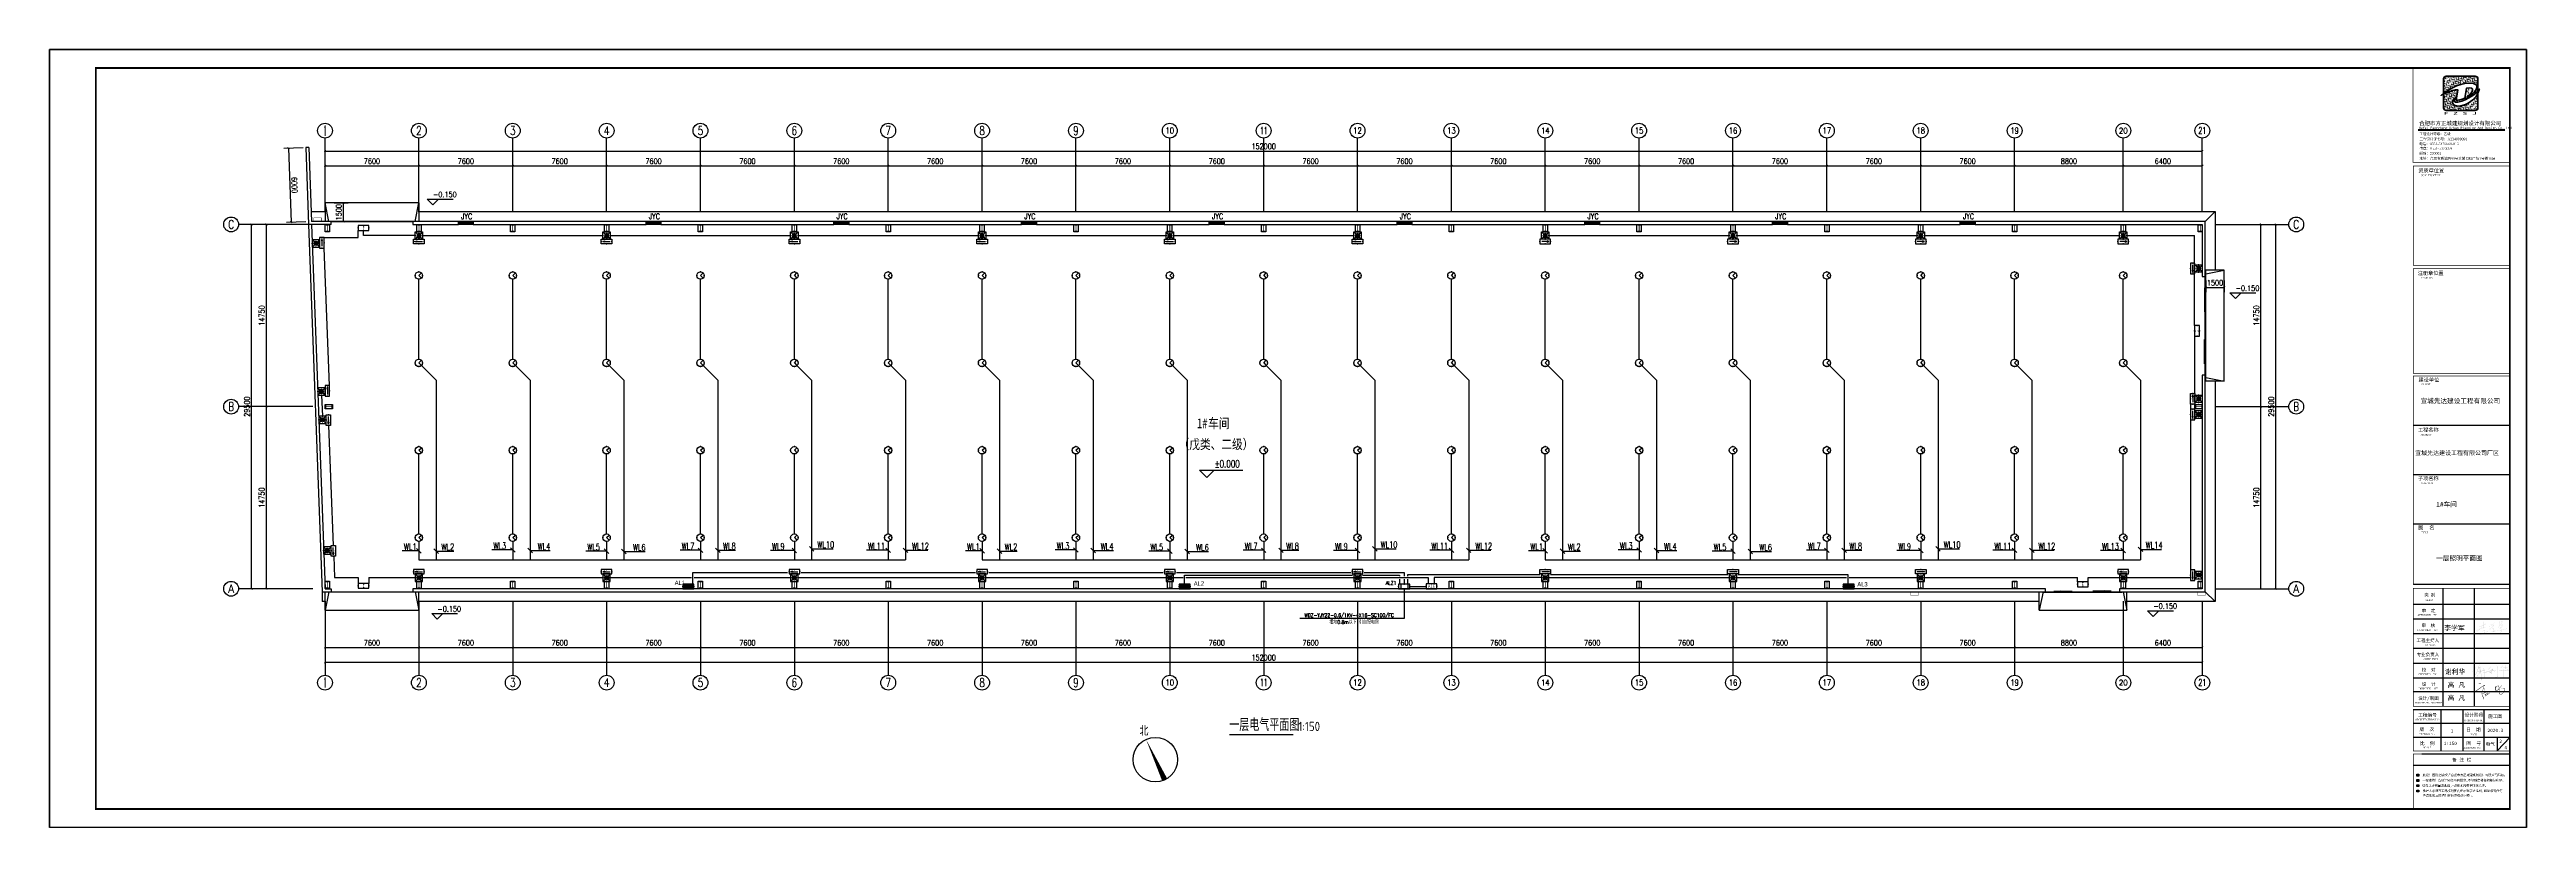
# Model space of a CAD drawing. Extents: x 54907 to 703237, y -798661 to -546661.
# Drawn here: x 55057 to 255607, y -672661 to -609661 of the extents above; entities that cross this region are included whole.
import ezdxf
from ezdxf.enums import TextEntityAlignment as Align

# ---------------------------------------------------------------- set-up
doc = ezdxf.new("R2010")
doc.units = 0
doc.header["$LTSCALE"] = 1000
doc.header["$MEASUREMENT"] = 0
for name, color, linetype in [('1', 140, 'Continuous'), ('AXIS', 3, 'Continuous'), ('AXIS_TEXT', 7, 'Continuous'), ('BXZ', 7, 'Continuous'), ('DIM-照明', 3, 'Continuous'), ('DIM_ELEV', 3, 'Continuous'), ('DIM_SYMB', 3, 'Continuous'), ('EQUIP-照明', 3, 'Continuous'), ('EQUIP-箱柜', 3, 'Continuous'), ('HATCH', 254, 'Continuous'), ('PUB_DIM', 3, 'Continuous'), ('PUB_TEXT', 7, 'Continuous'), ('PUB_TITLE', 4, 'Continuous'), ('STAIR', 2, 'Continuous'), ('TEXT', 7, 'Continuous'), ('WALL', 5, 'Continuous'), ('WINDOW', 4, 'Continuous'), ('WINDOW_TEXT', 7, 'Continuous'), ('WIRE-照明', 1, 'Continuous'), ('文字', 7, 'Continuous'), ('说明文本', 54, 'Continuous')]:
    doc.layers.add(name, color=color, linetype=linetype)
doc.layers.add('yichutu', color=7, linetype='Continuous', true_color=0xffffff, plot=False)
doc.styles.add('-黑体', font='simhei.ttf', dxfattribs={"width": 0.7})
doc.styles.add('_TCH_AXIS', font='COMPLEX', dxfattribs={"bigfont": 'GBCBIG'})
doc.styles.add('_TCH_DIM', font='SIMPLEX', dxfattribs={"bigfont": 'GBCBIG'})
doc.styles.add('_TCH_DIM_T3', font='SIMPLEX', dxfattribs={"width": 0.705882, "bigfont": 'GBCBIG'})
doc.styles.add('_TCH_WINDOW', font='SIMPLEX', dxfattribs={"bigfont": 'GBCBIG'})
doc.styles.add('_TEL_ATTDEF', font='GBENOR', dxfattribs={"width": 0.8, "height": 3, "bigfont": 'GBCBIG'})
doc.styles.add('_TEL_DIM', font='SIMPLEX', dxfattribs={"width": 0.8, "height": 3.5, "bigfont": 'HZTXT'})
doc.styles.add('COMPLEX', font='COMPLEX')
doc.styles.add('GHF', font='times.ttf')
doc.styles.add('HZF', font='hztxt_e.shx', dxfattribs={"width": 0.7, "bigfont": '!hztxt.shx'})
doc.styles.get("Standard").update_dxf_attribs({"font": 'gbenor.shx', "bigfont": 'gbcbig.shx'})
doc.styles.add('STYLE1', font='simhei.ttf', dxfattribs={"width": 0.8})
doc.styles.add('仿宋', font='')
doc.styles.add('宋体', font='', dxfattribs={"width": 0.8})
doc.styles.get('仿宋').set_extended_font_data('NSimSun')
doc.styles.get('宋体').set_extended_font_data('SimSun')
doc.dimstyles.new('_TCH_ARCH&&150', dxfattribs={"dimtxt": 446.25, "dimasz": 150, "dimexe": 375, "dimexo": 450, "dimgap": 150, "dimtad": 1, "dimdec": 0, "dimzin": 0, "dimdsep": 46, "dimtxsty": '_TCH_DIM_T3', "dimblk": 'ARCHTICK', "dimcen": 0.09, "dimclrt": 7, "dimazin": 2, "dimtfac": 1, "dimtdec": 0, "dimtix": 1, "dimtmove": 2, "dimatfit": 3, "dimldrblk": 'ARCHTICK', "dimfxl": 0, "dimtolj": 1, "dimtzin": 0, "dimarcsym": 0})

# ---------------------------------------------------------------- blocks, each defined once
blk = doc.blocks.new('hrththe')
h = blk.add_hatch(color=2)
h.paths.add_polyline_path([(641672, -50401), (641728, -50401), (641728, -50809), (641672, -50809)])
h.paths.add_polyline_path([(641588, -50809), (641812, -50809), (641812, -50865), (641588, -50865)])
h.paths.add_polyline_path([(641588, -50345), (641812, -50345), (641812, -50401), (641588, -50401)])
at = {"layer": 'PUB_TEXT'}
for p, q in [((641523, -50911), (641523, -50311)), ((641523, -50311), (641873, -50311)), ((641873, -50911), (641523, -50911)), ((641873, -50311), (641873, -50911))]:
    blk.add_line(p, q, dxfattribs=at)
blk = doc.blocks.new('$equip$00002831')
for q in [(-0.35, -0.35), (0.35, -0.35)]:
    blk.add_line((0, 0), q)
at = {"const_width": 0.05}
blk.add_lwpolyline([(0.5, 0, 1), (-0.5, 0, 1), (0.5, 0, -2.700563)], format="xyb", dxfattribs=at)
blk.add_circle((0, 0), 0.5)
for p in [(-0.5, 0), (0, 0.5), (0.5, 0), (0, -0.5)]:
    blk.add_point(p)
at = {"color": 7, "style": '_TEL_DIM', "flags": 1}
for tag in ['A', 'REMARK']:
    blk.add_attdef(tag, text='', height=0.00002, dxfattribs=at).set_placement((0, 0), align=Align.MIDDLE_CENTER)
blk = doc.blocks.new('$equip$00002604')
blk.add_hatch(color=256).paths.add_polyline_path([(0.27, 0.5, 1), (-0.27, 0.5, 1)])
for p, q in [((-0.43, 0.93), (-0.19, 0.69)), ((-0.43, 0.07), (-0.19, 0.31)), ((0.19, 0.69), (0.43, 0.93)), ((0.19, 0.31), (0.43, 0.07))]:
    blk.add_line(p, q)
at = {"const_width": 0.05}
blk.add_lwpolyline([(-0.5, 1), (-0.5, 0), (0.5, 0), (0.5, 1), (-0.5, 1), (-0.5, 0)], dxfattribs=at)
blk.add_lwpolyline([(-0.5, 1), (-0.5, 0), (0.5, 0), (0.5, 1)], close=True)
blk.add_circle((0, 0.5), 0.275)
for p in [(-0.5, 0.5), (0, 1), (0, 0), (0.5, 0.5)]:
    blk.add_point(p)
at = {"color": 7, "style": '_TEL_DIM', "flags": 1}
blk.add_attdef('A', text='', height=0.000025, dxfattribs=at).set_placement((0, 0), align=Align.MIDDLE_CENTER)
blk = doc.blocks.new('$equip$00002541')
blk.add_hatch(color=256).paths.add_polyline_path([(-0.24, 0.37), (-0.53, 0.3), (-0.24, 0.23)])
for p, q in [((-0.72, 0.6), (-0.72, 0)), ((0.72, 0.6), (-0.72, 0.6)), ((-0.72, 0), (0.72, 0)), ((-0.24, 0.37), (-0.53, 0.3)), ((-0.53, 0.3), (-0.24, 0.23)), ((-0.24, 0.37), (-0.24, 0.23)), ((0.72, 0), (0.72, 0.6))]:
    blk.add_line(p, q)
at = {"color": 7}
blk.add_line((-0.48, 0.3), (0.48, 0.3), dxfattribs=at)
at = {"const_width": 0.05}
blk.add_lwpolyline([(-0.72, 0.6), (-0.72, 0), (0.72, 0), (0.72, 0.6), (-0.72, 0.6), (-0.72, 0)], dxfattribs=at)
for p in [(-0.72, 0.3), (0, 0.6), (0, 0), (0.72, 0.3)]:
    blk.add_point(p)
at = {"color": 7, "style": '_TEL_DIM', "flags": 1}
blk.add_attdef('A', text='', height=0.00002, dxfattribs=at).set_placement((0, 0), align=Align.MIDDLE_CENTER)
blk = doc.blocks.new('$equip$00002534')
for p, q in [((-0.72, 0.66), (-0.72, 0)), ((0.72, 0.66), (-0.72, 0.66)), ((-0.72, 0), (0.72, 0)), ((0.72, 0), (0.72, 0.66))]:
    blk.add_line(p, q)
at = {"const_width": 0.05}
blk.add_lwpolyline([(-0.72, 0.66), (-0.72, 0), (0.72, 0), (0.72, 0.66), (-0.72, 0.66), (-0.72, 0)], dxfattribs=at)
for p in [(-0.72, 0.33), (0, 0.66), (0, 0), (0.72, 0.33)]:
    blk.add_point(p)
at = {"color": 7, "style": '_TEL_DIM'}
blk.add_attdef('$TEXT$', text='', height=0.4, dxfattribs=at).set_placement((0, 0.33), align=Align.MIDDLE_CENTER)
at = {"color": 7, "style": '_TEL_DIM', "flags": 1}
blk.add_attdef('A', text='', height=0.00002, dxfattribs=at).set_placement((0, 0), align=Align.MIDDLE_CENTER)
blk = doc.blocks.new('*X14')
at = {"color": 0}
for p, q in [((-250, 33), (-83, 200)), ((-250, 68), (-118, 200)), ((-250, 104), (-154, 200)), ((-250, 139), (-189, 200)), ((-250, 174), (-224, 200)), ((-247, 0), (-47, 200)), ((-212, 0), (-12, 200)), ((-177, 0), (23, 200)), ((-141, 0), (59, 200)), ((-106, 0), (94, 200)), ((-71, 0), (129, 200)), ((-35, 0), (165, 200)), ((0, 0), (200, 200)), ((35, 0), (235, 200)), ((71, 0), (250, 179)), ((106, 0), (250, 144)), ((141, 0), (250, 109)), ((177, 0), (250, 73)), ((212, 0), (250, 38)), ((247, 0), (250, 3))]:
    blk.add_line(p, q, dxfattribs=at)
blk = doc.blocks.new('$equip$00002943')
for p, q in [((-0.75, 0.6), (-0.75, 0)), ((0.75, 0.6), (-0.75, 0.6)), ((-0.75, 0), (0.75, 0)), ((0.75, 0), (0.75, 0.6))]:
    blk.add_line(p, q)
for points, const_width in [([(-0.75, 0.3), (0.75, 0.3)], 0.6), ([(-0.75, 0.6), (-0.75, 0), (0.75, 0), (0.75, 0.6), (-0.75, 0.6), (-0.75, 0)], 0.05)]:
    blk.add_lwpolyline(points, dxfattribs=dict(const_width=const_width))
for p in [(-0.75, 0.3), (0, 0.6), (0, 0), (0.75, 0.3)]:
    blk.add_point(p)
at = {"xscale": 0.00300000000061118, "yscale": 0.00300000000061118, "zscale": 0.003}
blk.add_blockref('*X14', (0, 0), dxfattribs=at)
at = {"color": 7, "style": '_TEL_DIM', "flags": 1}
for tag in ['A', 'REMARK']:
    blk.add_attdef(tag, text='', height=0.00002, dxfattribs=at).set_placement((0, 0), align=Align.MIDDLE_CENTER)
blk = doc.blocks.new('$equip$00002944')
for p, q in [((-0.75, 0.6), (-0.75, 0)), ((0.75, 0.6), (-0.75, 0.6)), ((-0.75, 0), (0.75, 0)), ((-0.47, 0.6), (-0.47, 0)), ((0.47, 0.6), (0.47, 0)), ((0.75, 0), (0.75, 0.6))]:
    blk.add_line(p, q)
at = {"const_width": 0.05}
blk.add_lwpolyline([(-0.75, 0.6), (-0.75, 0), (0.75, 0), (0.75, 0.6), (-0.75, 0.6), (-0.75, 0)], dxfattribs=at)
for p in [(-0.75, 0.3), (0, 0.6), (0, 0), (0.75, 0.3)]:
    blk.add_point(p)
at = {"color": 7, "style": '_TEL_DIM', "flags": 1}
for tag in ['A', 'REMARK']:
    blk.add_attdef(tag, text='', height=0.00002, dxfattribs=at).set_placement((0, 0), align=Align.MIDDLE_CENTER)
blk = doc.blocks.new('*U83')
at = {"layer": 'PUB_TEXT', "style": 'STYLE1'}
blk.add_text('备 注 栏', height=180, dxfattribs=at).set_placement((503976, -819747))
blk = doc.blocks.new('yct-1337-420-200550-63000-150-2010.0')
at = {"layer": 'yichutu', "color": 7, "true_color": 0xffffff}
blk.add_lwpolyline([(0, 0), (0, 63000), (200550, 63000), (200550, 0)], close=True, dxfattribs=at)
blk = doc.blocks.new('_ArchTick')
at = {"color": 0, "linetype": 'ByBlock', "const_width": 0.4}
blk.add_lwpolyline([(-0.5, -0.5), (0.5, 0.5)], dxfattribs=at)
blk = doc.blocks.new('*D244')
at = {"layer": 'Defpoints', "color": 0}
for p in [(77662, -622089), (77662, -623589), (78849, -622089)]:
    blk.add_point(p, dxfattribs=at)
at = {"layer": 'PUB_DIM', "color": 0, "lineweight": -2}
for p, q in [((78112, -622089), (79224, -622089)), ((78112, -623589), (79224, -623589)), ((78849, -623589), (78849, -622089))]:
    blk.add_line(p, q, dxfattribs=at)
at = {"layer": 'PUB_DIM', "color": 0, "lineweight": -2, "xscale": 150, "yscale": 150, "zscale": 150}
for p, rotation in [((78849, -622089), 90), ((78849, -623589), 270)]:
    blk.add_blockref('_ArchTick', p, dxfattribs=dict(at, rotation=rotation))
at = {"layer": 'PUB_DIM', "color": 7, "insert": (78476, -622839), "char_height": 446.2, "attachment_point": 5, "rotation": 90, "style": '_TCH_DIM_T3'}
blk.add_mtext('\\A1;1500', dxfattribs=at)
blk = doc.blocks.new('*D245')
at = {"layer": 'Defpoints', "color": 0}
for p in [(229640, -627925), (231140, -627925), (231140, -628926)]:
    blk.add_point(p, dxfattribs=at)
at = {"layer": 'PUB_DIM', "color": 0, "lineweight": -2}
for p, q in [((229640, -628375), (229640, -629301)), ((229640, -628926), (231140, -628926)), ((231140, -628375), (231140, -629301))]:
    blk.add_line(p, q, dxfattribs=at)
at = {"layer": 'PUB_DIM', "color": 0, "lineweight": -2, "xscale": 150, "yscale": 150, "zscale": 150, "rotation": 180}
blk.add_blockref('_ArchTick', (229640, -628926), dxfattribs=at)
at = {"layer": 'PUB_DIM', "color": 0, "lineweight": -2, "xscale": 150, "yscale": 150, "zscale": 150}
blk.add_blockref('_ArchTick', (231140, -628926), dxfattribs=at)
at = {"layer": 'PUB_DIM', "color": 7, "insert": (230390, -628552), "char_height": 446.2, "attachment_point": 5, "style": '_TCH_DIM_T3'}
blk.add_mtext('\\A1;1500', dxfattribs=at)
blk = doc.blocks.new('*D249')
at = {"layer": 'Defpoints', "color": 0}
for p in [(76039, -617593), (74623, -623649), (76261, -623589)]:
    blk.add_point(p, dxfattribs=at)
at = {"layer": 'PUB_DIM', "color": 0, "lineweight": -2}
for p, q in [((75589, -617609), (74027, -617667)), ((74401, -617653), (74623, -623649)), ((75811, -623605), (74249, -623663))]:
    blk.add_line(p, q, dxfattribs=at)
at = {"layer": 'PUB_DIM', "color": 0, "lineweight": -2, "xscale": 150, "yscale": 150, "zscale": 150}
for p, rotation in [((74401, -617653), 92.12051575240109), ((74623, -623649), 272.120515752401)]:
    blk.add_blockref('_ArchTick', p, dxfattribs=dict(at, rotation=rotation))
at = {"layer": 'PUB_DIM', "color": 7, "insert": (74885, -620637), "char_height": 446.2, "attachment_point": 5, "rotation": 272.12052, "style": '_TCH_DIM_T3'}
blk.add_mtext('\\A1;6000', dxfattribs=at)
blk = doc.blocks.new('*D298')
at = {"layer": 'AXIS', "color": 0, "lineweight": -2}
for p, q in [((230812, -638579), (234487, -638579)), ((234112, -653329), (234112, -638579)), ((230812, -653329), (234487, -653329))]:
    blk.add_line(p, q, dxfattribs=at)
at = {"layer": 'Defpoints', "color": 0}
for p in [(230362, -638579), (234112, -638579), (230362, -653329)]:
    blk.add_point(p, dxfattribs=at)
at = {"layer": 'AXIS', "color": 0, "lineweight": -2, "xscale": 150, "yscale": 150, "zscale": 150}
for p, rotation in [((234112, -638579), 90), ((234112, -653329), 270)]:
    blk.add_blockref('_ArchTick', p, dxfattribs=dict(at, rotation=rotation))
at = {"layer": 'AXIS', "color": 7, "insert": (233739, -645954), "char_height": 446.2, "attachment_point": 5, "rotation": 90, "style": '_TCH_DIM_T3'}
blk.add_mtext('\\A1;14750', dxfattribs=at)
blk = doc.blocks.new('*D299')
at = {"layer": 'AXIS', "color": 0, "lineweight": -2}
for p, q in [((230812, -623829), (234487, -623829)), ((234112, -638579), (234112, -623829)), ((230812, -638579), (234487, -638579))]:
    blk.add_line(p, q, dxfattribs=at)
at = {"layer": 'Defpoints', "color": 0}
for p in [(230362, -623829), (234112, -623829), (230362, -638579)]:
    blk.add_point(p, dxfattribs=at)
at = {"layer": 'AXIS', "color": 0, "lineweight": -2, "xscale": 150, "yscale": 150, "zscale": 150}
for p, rotation in [((234112, -623829), 90), ((234112, -638579), 270)]:
    blk.add_blockref('_ArchTick', p, dxfattribs=dict(at, rotation=rotation))
at = {"layer": 'AXIS', "color": 7, "insert": (233739, -631204), "char_height": 446.2, "attachment_point": 5, "rotation": 90, "style": '_TCH_DIM_T3'}
blk.add_mtext('\\A1;14750', dxfattribs=at)
blk = doc.blocks.new('*D300')
at = {"layer": 'AXIS', "color": 0, "lineweight": -2}
for p, q in [((230812, -623829), (235687, -623829)), ((235312, -653329), (235312, -623829)), ((230812, -653329), (235687, -653329))]:
    blk.add_line(p, q, dxfattribs=at)
at = {"layer": 'Defpoints', "color": 0}
for p in [(230362, -623829), (235312, -623829), (230362, -653329)]:
    blk.add_point(p, dxfattribs=at)
at = {"layer": 'AXIS', "color": 0, "lineweight": -2, "xscale": 150, "yscale": 150, "zscale": 150}
for p, rotation in [((235312, -623829), 90), ((235312, -653329), 270)]:
    blk.add_blockref('_ArchTick', p, dxfattribs=dict(at, rotation=rotation))
at = {"layer": 'AXIS', "color": 7, "insert": (234939, -638579), "char_height": 446.2, "attachment_point": 5, "rotation": 90, "style": '_TCH_DIM_T3'}
blk.add_mtext('\\A1;29500', dxfattribs=at)
blk = doc.blocks.new('*D301')
at = {"layer": 'AXIS', "color": 0, "lineweight": -2}
for p, q in [((75912, -638579), (72237, -638579)), ((72612, -653329), (72612, -638579)), ((75912, -653329), (72237, -653329))]:
    blk.add_line(p, q, dxfattribs=at)
at = {"layer": 'Defpoints', "color": 0}
for p in [(72612, -638579), (76362, -638579), (76362, -653329)]:
    blk.add_point(p, dxfattribs=at)
at = {"layer": 'AXIS', "color": 0, "lineweight": -2, "xscale": 150, "yscale": 150, "zscale": 150}
for p, rotation in [((72612, -638579), 90), ((72612, -653329), 270)]:
    blk.add_blockref('_ArchTick', p, dxfattribs=dict(at, rotation=rotation))
at = {"layer": 'AXIS', "color": 7, "insert": (72239, -645954), "char_height": 446.2, "attachment_point": 5, "rotation": 90, "style": '_TCH_DIM_T3'}
blk.add_mtext('\\A1;14750', dxfattribs=at)
blk = doc.blocks.new('*D302')
at = {"layer": 'AXIS', "color": 0, "lineweight": -2}
for p, q in [((75912, -623829), (72237, -623829)), ((72612, -638579), (72612, -623829)), ((75912, -638579), (72237, -638579))]:
    blk.add_line(p, q, dxfattribs=at)
at = {"layer": 'Defpoints', "color": 0}
for p in [(72612, -623829), (76362, -623829), (76362, -638579)]:
    blk.add_point(p, dxfattribs=at)
at = {"layer": 'AXIS', "color": 0, "lineweight": -2, "xscale": 150, "yscale": 150, "zscale": 150}
for p, rotation in [((72612, -623829), 90), ((72612, -638579), 270)]:
    blk.add_blockref('_ArchTick', p, dxfattribs=dict(at, rotation=rotation))
at = {"layer": 'AXIS', "color": 7, "insert": (72239, -631204), "char_height": 446.2, "attachment_point": 5, "rotation": 90, "style": '_TCH_DIM_T3'}
blk.add_mtext('\\A1;14750', dxfattribs=at)
blk = doc.blocks.new('*D303')
at = {"layer": 'AXIS', "color": 0, "lineweight": -2}
for p, q in [((75912, -623829), (71037, -623829)), ((71412, -653329), (71412, -623829)), ((75912, -653329), (71037, -653329))]:
    blk.add_line(p, q, dxfattribs=at)
at = {"layer": 'Defpoints', "color": 0}
for p in [(71412, -623829), (76362, -623829), (76362, -653329)]:
    blk.add_point(p, dxfattribs=at)
at = {"layer": 'AXIS', "color": 0, "lineweight": -2, "xscale": 150, "yscale": 150, "zscale": 150}
for p, rotation in [((71412, -623829), 90), ((71412, -653329), 270)]:
    blk.add_blockref('_ArchTick', p, dxfattribs=dict(at, rotation=rotation))
at = {"layer": 'AXIS', "color": 7, "insert": (71039, -638579), "char_height": 446.2, "attachment_point": 5, "rotation": 90, "style": '_TCH_DIM_T3'}
blk.add_mtext('\\A1;29500', dxfattribs=at)
blk = doc.blocks.new('*D304')
at = {"layer": 'AXIS', "color": 0, "lineweight": -2}
for p, q in [((77362, -622379), (77362, -618704)), ((77362, -619079), (84962, -619079)), ((84962, -622379), (84962, -618704))]:
    blk.add_line(p, q, dxfattribs=at)
at = {"layer": 'Defpoints', "color": 0}
for p in [(84962, -619079), (77362, -622829), (84962, -622829)]:
    blk.add_point(p, dxfattribs=at)
at = {"layer": 'AXIS', "color": 0, "lineweight": -2, "xscale": 150, "yscale": 150, "zscale": 150, "rotation": 180}
blk.add_blockref('_ArchTick', (77362, -619079), dxfattribs=at)
at = {"layer": 'AXIS', "color": 0, "lineweight": -2, "xscale": 150, "yscale": 150, "zscale": 150}
blk.add_blockref('_ArchTick', (84962, -619079), dxfattribs=at)
at = {"layer": 'AXIS', "color": 7, "insert": (81162, -618706), "char_height": 446.2, "attachment_point": 5, "style": '_TCH_DIM_T3'}
blk.add_mtext('\\A1;7600', dxfattribs=at)
blk = doc.blocks.new('*D305')
at = {"layer": 'AXIS', "color": 0, "lineweight": -2}
for p, q in [((84962, -622379), (84962, -618704)), ((84962, -619079), (92562, -619079)), ((92562, -622379), (92562, -618704))]:
    blk.add_line(p, q, dxfattribs=at)
at = {"layer": 'Defpoints', "color": 0}
for p in [(92562, -619079), (84962, -622829), (92562, -622829)]:
    blk.add_point(p, dxfattribs=at)
at = {"layer": 'AXIS', "color": 0, "lineweight": -2, "xscale": 150, "yscale": 150, "zscale": 150, "rotation": 180}
blk.add_blockref('_ArchTick', (84962, -619079), dxfattribs=at)
at = {"layer": 'AXIS', "color": 0, "lineweight": -2, "xscale": 150, "yscale": 150, "zscale": 150}
blk.add_blockref('_ArchTick', (92562, -619079), dxfattribs=at)
at = {"layer": 'AXIS', "color": 7, "insert": (88762, -618706), "char_height": 446.2, "attachment_point": 5, "style": '_TCH_DIM_T3'}
blk.add_mtext('\\A1;7600', dxfattribs=at)
blk = doc.blocks.new('*D306')
at = {"layer": 'AXIS', "color": 0, "lineweight": -2}
for p, q in [((92562, -622379), (92562, -618704)), ((92562, -619079), (100162, -619079)), ((100162, -622379), (100162, -618704))]:
    blk.add_line(p, q, dxfattribs=at)
at = {"layer": 'Defpoints', "color": 0}
for p in [(100162, -619079), (92562, -622829), (100162, -622829)]:
    blk.add_point(p, dxfattribs=at)
at = {"layer": 'AXIS', "color": 0, "lineweight": -2, "xscale": 150, "yscale": 150, "zscale": 150, "rotation": 180}
blk.add_blockref('_ArchTick', (92562, -619079), dxfattribs=at)
at = {"layer": 'AXIS', "color": 0, "lineweight": -2, "xscale": 150, "yscale": 150, "zscale": 150}
blk.add_blockref('_ArchTick', (100162, -619079), dxfattribs=at)
at = {"layer": 'AXIS', "color": 7, "insert": (96362, -618706), "char_height": 446.2, "attachment_point": 5, "style": '_TCH_DIM_T3'}
blk.add_mtext('\\A1;7600', dxfattribs=at)
blk = doc.blocks.new('*D307')
at = {"layer": 'AXIS', "color": 0, "lineweight": -2}
for p, q in [((100162, -622379), (100162, -618704)), ((100162, -619079), (107762, -619079)), ((107762, -622379), (107762, -618704))]:
    blk.add_line(p, q, dxfattribs=at)
at = {"layer": 'Defpoints', "color": 0}
for p in [(107762, -619079), (100162, -622829), (107762, -622829)]:
    blk.add_point(p, dxfattribs=at)
at = {"layer": 'AXIS', "color": 0, "lineweight": -2, "xscale": 150, "yscale": 150, "zscale": 150, "rotation": 180}
blk.add_blockref('_ArchTick', (100162, -619079), dxfattribs=at)
at = {"layer": 'AXIS', "color": 0, "lineweight": -2, "xscale": 150, "yscale": 150, "zscale": 150}
blk.add_blockref('_ArchTick', (107762, -619079), dxfattribs=at)
at = {"layer": 'AXIS', "color": 7, "insert": (103962, -618706), "char_height": 446.2, "attachment_point": 5, "style": '_TCH_DIM_T3'}
blk.add_mtext('\\A1;7600', dxfattribs=at)
blk = doc.blocks.new('*D308')
at = {"layer": 'AXIS', "color": 0, "lineweight": -2}
for p, q in [((107762, -622379), (107762, -618704)), ((107762, -619079), (115362, -619079)), ((115362, -622379), (115362, -618704))]:
    blk.add_line(p, q, dxfattribs=at)
at = {"layer": 'Defpoints', "color": 0}
for p in [(115362, -619079), (107762, -622829), (115362, -622829)]:
    blk.add_point(p, dxfattribs=at)
at = {"layer": 'AXIS', "color": 0, "lineweight": -2, "xscale": 150, "yscale": 150, "zscale": 150, "rotation": 180}
blk.add_blockref('_ArchTick', (107762, -619079), dxfattribs=at)
at = {"layer": 'AXIS', "color": 0, "lineweight": -2, "xscale": 150, "yscale": 150, "zscale": 150}
blk.add_blockref('_ArchTick', (115362, -619079), dxfattribs=at)
at = {"layer": 'AXIS', "color": 7, "insert": (111562, -618706), "char_height": 446.2, "attachment_point": 5, "style": '_TCH_DIM_T3'}
blk.add_mtext('\\A1;7600', dxfattribs=at)
blk = doc.blocks.new('*D309')
at = {"layer": 'AXIS', "color": 0, "lineweight": -2}
for p, q in [((115362, -622379), (115362, -618704)), ((115362, -619079), (122962, -619079)), ((122962, -622379), (122962, -618704))]:
    blk.add_line(p, q, dxfattribs=at)
at = {"layer": 'Defpoints', "color": 0}
for p in [(122962, -619079), (115362, -622829), (122962, -622829)]:
    blk.add_point(p, dxfattribs=at)
at = {"layer": 'AXIS', "color": 0, "lineweight": -2, "xscale": 150, "yscale": 150, "zscale": 150, "rotation": 180}
blk.add_blockref('_ArchTick', (115362, -619079), dxfattribs=at)
at = {"layer": 'AXIS', "color": 0, "lineweight": -2, "xscale": 150, "yscale": 150, "zscale": 150}
blk.add_blockref('_ArchTick', (122962, -619079), dxfattribs=at)
at = {"layer": 'AXIS', "color": 7, "insert": (119162, -618706), "char_height": 446.2, "attachment_point": 5, "style": '_TCH_DIM_T3'}
blk.add_mtext('\\A1;7600', dxfattribs=at)
blk = doc.blocks.new('*D310')
at = {"layer": 'AXIS', "color": 0, "lineweight": -2}
for p, q in [((122962, -622379), (122962, -618704)), ((122962, -619079), (130562, -619079)), ((130562, -622379), (130562, -618704))]:
    blk.add_line(p, q, dxfattribs=at)
at = {"layer": 'Defpoints', "color": 0}
for p in [(130562, -619079), (122962, -622829), (130562, -622829)]:
    blk.add_point(p, dxfattribs=at)
at = {"layer": 'AXIS', "color": 0, "lineweight": -2, "xscale": 150, "yscale": 150, "zscale": 150, "rotation": 180}
blk.add_blockref('_ArchTick', (122962, -619079), dxfattribs=at)
at = {"layer": 'AXIS', "color": 0, "lineweight": -2, "xscale": 150, "yscale": 150, "zscale": 150}
blk.add_blockref('_ArchTick', (130562, -619079), dxfattribs=at)
at = {"layer": 'AXIS', "color": 7, "insert": (126762, -618706), "char_height": 446.2, "attachment_point": 5, "style": '_TCH_DIM_T3'}
blk.add_mtext('\\A1;7600', dxfattribs=at)
blk = doc.blocks.new('*D311')
at = {"layer": 'AXIS', "color": 0, "lineweight": -2}
for p, q in [((130562, -622379), (130562, -618704)), ((130562, -619079), (138162, -619079)), ((138162, -622379), (138162, -618704))]:
    blk.add_line(p, q, dxfattribs=at)
at = {"layer": 'Defpoints', "color": 0}
for p in [(138162, -619079), (130562, -622829), (138162, -622829)]:
    blk.add_point(p, dxfattribs=at)
at = {"layer": 'AXIS', "color": 0, "lineweight": -2, "xscale": 150, "yscale": 150, "zscale": 150, "rotation": 180}
blk.add_blockref('_ArchTick', (130562, -619079), dxfattribs=at)
at = {"layer": 'AXIS', "color": 0, "lineweight": -2, "xscale": 150, "yscale": 150, "zscale": 150}
blk.add_blockref('_ArchTick', (138162, -619079), dxfattribs=at)
at = {"layer": 'AXIS', "color": 7, "insert": (134362, -618706), "char_height": 446.2, "attachment_point": 5, "style": '_TCH_DIM_T3'}
blk.add_mtext('\\A1;7600', dxfattribs=at)
blk = doc.blocks.new('*D312')
at = {"layer": 'AXIS', "color": 0, "lineweight": -2}
for p, q in [((138162, -622379), (138162, -618704)), ((138162, -619079), (145762, -619079)), ((145762, -622379), (145762, -618704))]:
    blk.add_line(p, q, dxfattribs=at)
at = {"layer": 'Defpoints', "color": 0}
for p in [(145762, -619079), (138162, -622829), (145762, -622829)]:
    blk.add_point(p, dxfattribs=at)
at = {"layer": 'AXIS', "color": 0, "lineweight": -2, "xscale": 150, "yscale": 150, "zscale": 150, "rotation": 180}
blk.add_blockref('_ArchTick', (138162, -619079), dxfattribs=at)
at = {"layer": 'AXIS', "color": 0, "lineweight": -2, "xscale": 150, "yscale": 150, "zscale": 150}
blk.add_blockref('_ArchTick', (145762, -619079), dxfattribs=at)
at = {"layer": 'AXIS', "color": 7, "insert": (141962, -618706), "char_height": 446.2, "attachment_point": 5, "style": '_TCH_DIM_T3'}
blk.add_mtext('\\A1;7600', dxfattribs=at)
blk = doc.blocks.new('*D313')
at = {"layer": 'AXIS', "color": 0, "lineweight": -2}
for p, q in [((145762, -622379), (145762, -618704)), ((145762, -619079), (153362, -619079)), ((153362, -622379), (153362, -618704))]:
    blk.add_line(p, q, dxfattribs=at)
at = {"layer": 'Defpoints', "color": 0}
for p in [(153362, -619079), (145762, -622829), (153362, -622829)]:
    blk.add_point(p, dxfattribs=at)
at = {"layer": 'AXIS', "color": 0, "lineweight": -2, "xscale": 150, "yscale": 150, "zscale": 150, "rotation": 180}
blk.add_blockref('_ArchTick', (145762, -619079), dxfattribs=at)
at = {"layer": 'AXIS', "color": 0, "lineweight": -2, "xscale": 150, "yscale": 150, "zscale": 150}
blk.add_blockref('_ArchTick', (153362, -619079), dxfattribs=at)
at = {"layer": 'AXIS', "color": 7, "insert": (149562, -618706), "char_height": 446.2, "attachment_point": 5, "style": '_TCH_DIM_T3'}
blk.add_mtext('\\A1;7600', dxfattribs=at)
blk = doc.blocks.new('*D314')
at = {"layer": 'AXIS', "color": 0, "lineweight": -2}
for p, q in [((153362, -622379), (153362, -618704)), ((153362, -619079), (160962, -619079)), ((160962, -622379), (160962, -618704))]:
    blk.add_line(p, q, dxfattribs=at)
at = {"layer": 'Defpoints', "color": 0}
for p in [(160962, -619079), (153362, -622829), (160962, -622829)]:
    blk.add_point(p, dxfattribs=at)
at = {"layer": 'AXIS', "color": 0, "lineweight": -2, "xscale": 150, "yscale": 150, "zscale": 150, "rotation": 180}
blk.add_blockref('_ArchTick', (153362, -619079), dxfattribs=at)
at = {"layer": 'AXIS', "color": 0, "lineweight": -2, "xscale": 150, "yscale": 150, "zscale": 150}
blk.add_blockref('_ArchTick', (160962, -619079), dxfattribs=at)
at = {"layer": 'AXIS', "color": 7, "insert": (157162, -618706), "char_height": 446.2, "attachment_point": 5, "style": '_TCH_DIM_T3'}
blk.add_mtext('\\A1;7600', dxfattribs=at)
blk = doc.blocks.new('*D315')
at = {"layer": 'AXIS', "color": 0, "lineweight": -2}
for p, q in [((160962, -622379), (160962, -618704)), ((160962, -619079), (168562, -619079)), ((168562, -622379), (168562, -618704))]:
    blk.add_line(p, q, dxfattribs=at)
at = {"layer": 'Defpoints', "color": 0}
for p in [(168562, -619079), (160962, -622829), (168562, -622829)]:
    blk.add_point(p, dxfattribs=at)
at = {"layer": 'AXIS', "color": 0, "lineweight": -2, "xscale": 150, "yscale": 150, "zscale": 150, "rotation": 180}
blk.add_blockref('_ArchTick', (160962, -619079), dxfattribs=at)
at = {"layer": 'AXIS', "color": 0, "lineweight": -2, "xscale": 150, "yscale": 150, "zscale": 150}
blk.add_blockref('_ArchTick', (168562, -619079), dxfattribs=at)
at = {"layer": 'AXIS', "color": 7, "insert": (164762, -618706), "char_height": 446.2, "attachment_point": 5, "style": '_TCH_DIM_T3'}
blk.add_mtext('\\A1;7600', dxfattribs=at)
blk = doc.blocks.new('*D316')
at = {"layer": 'AXIS', "color": 0, "lineweight": -2}
for p, q in [((168562, -622379), (168562, -618704)), ((168562, -619079), (176162, -619079)), ((176162, -622379), (176162, -618704))]:
    blk.add_line(p, q, dxfattribs=at)
at = {"layer": 'Defpoints', "color": 0}
for p in [(176162, -619079), (168562, -622829), (176162, -622829)]:
    blk.add_point(p, dxfattribs=at)
at = {"layer": 'AXIS', "color": 0, "lineweight": -2, "xscale": 150, "yscale": 150, "zscale": 150, "rotation": 180}
blk.add_blockref('_ArchTick', (168562, -619079), dxfattribs=at)
at = {"layer": 'AXIS', "color": 0, "lineweight": -2, "xscale": 150, "yscale": 150, "zscale": 150}
blk.add_blockref('_ArchTick', (176162, -619079), dxfattribs=at)
at = {"layer": 'AXIS', "color": 7, "insert": (172362, -618706), "char_height": 446.2, "attachment_point": 5, "style": '_TCH_DIM_T3'}
blk.add_mtext('\\A1;7600', dxfattribs=at)
blk = doc.blocks.new('*D317')
at = {"layer": 'AXIS', "color": 0, "lineweight": -2}
for p, q in [((176162, -622379), (176162, -618704)), ((176162, -619079), (183762, -619079)), ((183762, -622379), (183762, -618704))]:
    blk.add_line(p, q, dxfattribs=at)
at = {"layer": 'Defpoints', "color": 0}
for p in [(183762, -619079), (176162, -622829), (183762, -622829)]:
    blk.add_point(p, dxfattribs=at)
at = {"layer": 'AXIS', "color": 0, "lineweight": -2, "xscale": 150, "yscale": 150, "zscale": 150, "rotation": 180}
blk.add_blockref('_ArchTick', (176162, -619079), dxfattribs=at)
at = {"layer": 'AXIS', "color": 0, "lineweight": -2, "xscale": 150, "yscale": 150, "zscale": 150}
blk.add_blockref('_ArchTick', (183762, -619079), dxfattribs=at)
at = {"layer": 'AXIS', "color": 7, "insert": (179962, -618706), "char_height": 446.2, "attachment_point": 5, "style": '_TCH_DIM_T3'}
blk.add_mtext('\\A1;7600', dxfattribs=at)
blk = doc.blocks.new('*D318')
at = {"layer": 'AXIS', "color": 0, "lineweight": -2}
for p, q in [((183762, -622379), (183762, -618704)), ((183762, -619079), (191362, -619079)), ((191362, -622379), (191362, -618704))]:
    blk.add_line(p, q, dxfattribs=at)
at = {"layer": 'Defpoints', "color": 0}
for p in [(191362, -619079), (183762, -622829), (191362, -622829)]:
    blk.add_point(p, dxfattribs=at)
at = {"layer": 'AXIS', "color": 0, "lineweight": -2, "xscale": 150, "yscale": 150, "zscale": 150, "rotation": 180}
blk.add_blockref('_ArchTick', (183762, -619079), dxfattribs=at)
at = {"layer": 'AXIS', "color": 0, "lineweight": -2, "xscale": 150, "yscale": 150, "zscale": 150}
blk.add_blockref('_ArchTick', (191362, -619079), dxfattribs=at)
at = {"layer": 'AXIS', "color": 7, "insert": (187562, -618706), "char_height": 446.2, "attachment_point": 5, "style": '_TCH_DIM_T3'}
blk.add_mtext('\\A1;7600', dxfattribs=at)
blk = doc.blocks.new('*D319')
at = {"layer": 'AXIS', "color": 0, "lineweight": -2}
for p, q in [((191362, -622379), (191362, -618704)), ((191362, -619079), (198962, -619079)), ((198962, -622379), (198962, -618704))]:
    blk.add_line(p, q, dxfattribs=at)
at = {"layer": 'Defpoints', "color": 0}
for p in [(198962, -619079), (191362, -622829), (198962, -622829)]:
    blk.add_point(p, dxfattribs=at)
at = {"layer": 'AXIS', "color": 0, "lineweight": -2, "xscale": 150, "yscale": 150, "zscale": 150, "rotation": 180}
blk.add_blockref('_ArchTick', (191362, -619079), dxfattribs=at)
at = {"layer": 'AXIS', "color": 0, "lineweight": -2, "xscale": 150, "yscale": 150, "zscale": 150}
blk.add_blockref('_ArchTick', (198962, -619079), dxfattribs=at)
at = {"layer": 'AXIS', "color": 7, "insert": (195162, -618706), "char_height": 446.2, "attachment_point": 5, "style": '_TCH_DIM_T3'}
blk.add_mtext('\\A1;7600', dxfattribs=at)
blk = doc.blocks.new('*D320')
at = {"layer": 'AXIS', "color": 0, "lineweight": -2}
for p, q in [((198962, -622379), (198962, -618704)), ((198962, -619079), (206562, -619079)), ((206562, -622379), (206562, -618704))]:
    blk.add_line(p, q, dxfattribs=at)
at = {"layer": 'Defpoints', "color": 0}
for p in [(206562, -619079), (198962, -622829), (206562, -622829)]:
    blk.add_point(p, dxfattribs=at)
at = {"layer": 'AXIS', "color": 0, "lineweight": -2, "xscale": 150, "yscale": 150, "zscale": 150, "rotation": 180}
blk.add_blockref('_ArchTick', (198962, -619079), dxfattribs=at)
at = {"layer": 'AXIS', "color": 0, "lineweight": -2, "xscale": 150, "yscale": 150, "zscale": 150}
blk.add_blockref('_ArchTick', (206562, -619079), dxfattribs=at)
at = {"layer": 'AXIS', "color": 7, "insert": (202762, -618706), "char_height": 446.2, "attachment_point": 5, "style": '_TCH_DIM_T3'}
blk.add_mtext('\\A1;7600', dxfattribs=at)
blk = doc.blocks.new('*D321')
at = {"layer": 'AXIS', "color": 0, "lineweight": -2}
for p, q in [((206562, -622379), (206562, -618704)), ((206562, -619079), (214162, -619079)), ((214162, -622379), (214162, -618704))]:
    blk.add_line(p, q, dxfattribs=at)
at = {"layer": 'Defpoints', "color": 0}
for p in [(214162, -619079), (206562, -622829), (214162, -622829)]:
    blk.add_point(p, dxfattribs=at)
at = {"layer": 'AXIS', "color": 0, "lineweight": -2, "xscale": 150, "yscale": 150, "zscale": 150, "rotation": 180}
blk.add_blockref('_ArchTick', (206562, -619079), dxfattribs=at)
at = {"layer": 'AXIS', "color": 0, "lineweight": -2, "xscale": 150, "yscale": 150, "zscale": 150}
blk.add_blockref('_ArchTick', (214162, -619079), dxfattribs=at)
at = {"layer": 'AXIS', "color": 7, "insert": (210362, -618706), "char_height": 446.2, "attachment_point": 5, "style": '_TCH_DIM_T3'}
blk.add_mtext('\\A1;7600', dxfattribs=at)
blk = doc.blocks.new('*D322')
at = {"layer": 'AXIS', "color": 0, "lineweight": -2}
for p, q in [((214162, -622379), (214162, -618704)), ((214162, -619079), (222962, -619079)), ((222962, -622379), (222962, -618704))]:
    blk.add_line(p, q, dxfattribs=at)
at = {"layer": 'Defpoints', "color": 0}
for p in [(222962, -619079), (214162, -622829), (222962, -622829)]:
    blk.add_point(p, dxfattribs=at)
at = {"layer": 'AXIS', "color": 0, "lineweight": -2, "xscale": 150, "yscale": 150, "zscale": 150, "rotation": 180}
blk.add_blockref('_ArchTick', (214162, -619079), dxfattribs=at)
at = {"layer": 'AXIS', "color": 0, "lineweight": -2, "xscale": 150, "yscale": 150, "zscale": 150}
blk.add_blockref('_ArchTick', (222962, -619079), dxfattribs=at)
at = {"layer": 'AXIS', "color": 7, "insert": (218562, -618706), "char_height": 446.2, "attachment_point": 5, "style": '_TCH_DIM_T3'}
blk.add_mtext('\\A1;8800', dxfattribs=at)
blk = doc.blocks.new('*D323')
at = {"layer": 'AXIS', "color": 0, "lineweight": -2}
for p, q in [((222962, -622379), (222962, -618704)), ((222962, -619079), (229362, -619079)), ((229362, -622379), (229362, -618704))]:
    blk.add_line(p, q, dxfattribs=at)
at = {"layer": 'Defpoints', "color": 0}
for p in [(229362, -619079), (222962, -622829), (229362, -622829)]:
    blk.add_point(p, dxfattribs=at)
at = {"layer": 'AXIS', "color": 0, "lineweight": -2, "xscale": 150, "yscale": 150, "zscale": 150, "rotation": 180}
blk.add_blockref('_ArchTick', (222962, -619079), dxfattribs=at)
at = {"layer": 'AXIS', "color": 0, "lineweight": -2, "xscale": 150, "yscale": 150, "zscale": 150}
blk.add_blockref('_ArchTick', (229362, -619079), dxfattribs=at)
at = {"layer": 'AXIS', "color": 7, "insert": (226162, -618706), "char_height": 446.2, "attachment_point": 5, "style": '_TCH_DIM_T3'}
blk.add_mtext('\\A1;6400', dxfattribs=at)
blk = doc.blocks.new('*D324')
at = {"layer": 'AXIS', "color": 0, "lineweight": -2}
for p, q in [((77362, -622379), (77362, -617504)), ((229362, -622379), (229362, -617504)), ((77362, -617879), (229362, -617879))]:
    blk.add_line(p, q, dxfattribs=at)
at = {"layer": 'Defpoints', "color": 0}
for p in [(229362, -617879), (77362, -622829), (229362, -622829)]:
    blk.add_point(p, dxfattribs=at)
at = {"layer": 'AXIS', "color": 0, "lineweight": -2, "xscale": 150, "yscale": 150, "zscale": 150, "rotation": 180}
blk.add_blockref('_ArchTick', (77362, -617879), dxfattribs=at)
at = {"layer": 'AXIS', "color": 0, "lineweight": -2, "xscale": 150, "yscale": 150, "zscale": 150}
blk.add_blockref('_ArchTick', (229362, -617879), dxfattribs=at)
at = {"layer": 'AXIS', "color": 7, "insert": (153362, -617506), "char_height": 446.2, "attachment_point": 5, "style": '_TCH_DIM_T3'}
blk.add_mtext('\\A1;152000', dxfattribs=at)
blk = doc.blocks.new('*D325')
at = {"layer": 'AXIS', "color": 0, "lineweight": -2}
for p, q in [((77362, -654779), (77362, -658454)), ((84962, -654779), (84962, -658454)), ((77362, -658079), (84962, -658079))]:
    blk.add_line(p, q, dxfattribs=at)
at = {"layer": 'Defpoints', "color": 0}
for p in [(77362, -654329), (84962, -654329), (84962, -658079)]:
    blk.add_point(p, dxfattribs=at)
at = {"layer": 'AXIS', "color": 0, "lineweight": -2, "xscale": 150, "yscale": 150, "zscale": 150, "rotation": 180}
blk.add_blockref('_ArchTick', (77362, -658079), dxfattribs=at)
at = {"layer": 'AXIS', "color": 0, "lineweight": -2, "xscale": 150, "yscale": 150, "zscale": 150}
blk.add_blockref('_ArchTick', (84962, -658079), dxfattribs=at)
at = {"layer": 'AXIS', "color": 7, "insert": (81162, -657706), "char_height": 446.2, "attachment_point": 5, "style": '_TCH_DIM_T3'}
blk.add_mtext('\\A1;7600', dxfattribs=at)
blk = doc.blocks.new('*D326')
at = {"layer": 'AXIS', "color": 0, "lineweight": -2}
for p, q in [((84962, -654779), (84962, -658454)), ((92562, -654779), (92562, -658454)), ((84962, -658079), (92562, -658079))]:
    blk.add_line(p, q, dxfattribs=at)
at = {"layer": 'Defpoints', "color": 0}
for p in [(84962, -654329), (92562, -654329), (92562, -658079)]:
    blk.add_point(p, dxfattribs=at)
at = {"layer": 'AXIS', "color": 0, "lineweight": -2, "xscale": 150, "yscale": 150, "zscale": 150, "rotation": 180}
blk.add_blockref('_ArchTick', (84962, -658079), dxfattribs=at)
at = {"layer": 'AXIS', "color": 0, "lineweight": -2, "xscale": 150, "yscale": 150, "zscale": 150}
blk.add_blockref('_ArchTick', (92562, -658079), dxfattribs=at)
at = {"layer": 'AXIS', "color": 7, "insert": (88762, -657706), "char_height": 446.2, "attachment_point": 5, "style": '_TCH_DIM_T3'}
blk.add_mtext('\\A1;7600', dxfattribs=at)
blk = doc.blocks.new('*D327')
at = {"layer": 'AXIS', "color": 0, "lineweight": -2}
for p, q in [((92562, -654779), (92562, -658454)), ((100162, -654779), (100162, -658454)), ((92562, -658079), (100162, -658079))]:
    blk.add_line(p, q, dxfattribs=at)
at = {"layer": 'Defpoints', "color": 0}
for p in [(92562, -654329), (100162, -654329), (100162, -658079)]:
    blk.add_point(p, dxfattribs=at)
at = {"layer": 'AXIS', "color": 0, "lineweight": -2, "xscale": 150, "yscale": 150, "zscale": 150, "rotation": 180}
blk.add_blockref('_ArchTick', (92562, -658079), dxfattribs=at)
at = {"layer": 'AXIS', "color": 0, "lineweight": -2, "xscale": 150, "yscale": 150, "zscale": 150}
blk.add_blockref('_ArchTick', (100162, -658079), dxfattribs=at)
at = {"layer": 'AXIS', "color": 7, "insert": (96362, -657706), "char_height": 446.2, "attachment_point": 5, "style": '_TCH_DIM_T3'}
blk.add_mtext('\\A1;7600', dxfattribs=at)
blk = doc.blocks.new('*D328')
at = {"layer": 'AXIS', "color": 0, "lineweight": -2}
for p, q in [((100162, -654779), (100162, -658454)), ((107762, -654779), (107762, -658454)), ((100162, -658079), (107762, -658079))]:
    blk.add_line(p, q, dxfattribs=at)
at = {"layer": 'Defpoints', "color": 0}
for p in [(100162, -654329), (107762, -654329), (107762, -658079)]:
    blk.add_point(p, dxfattribs=at)
at = {"layer": 'AXIS', "color": 0, "lineweight": -2, "xscale": 150, "yscale": 150, "zscale": 150, "rotation": 180}
blk.add_blockref('_ArchTick', (100162, -658079), dxfattribs=at)
at = {"layer": 'AXIS', "color": 0, "lineweight": -2, "xscale": 150, "yscale": 150, "zscale": 150}
blk.add_blockref('_ArchTick', (107762, -658079), dxfattribs=at)
at = {"layer": 'AXIS', "color": 7, "insert": (103962, -657706), "char_height": 446.2, "attachment_point": 5, "style": '_TCH_DIM_T3'}
blk.add_mtext('\\A1;7600', dxfattribs=at)
blk = doc.blocks.new('*D329')
at = {"layer": 'AXIS', "color": 0, "lineweight": -2}
for p, q in [((107762, -654779), (107762, -658454)), ((115362, -654779), (115362, -658454)), ((107762, -658079), (115362, -658079))]:
    blk.add_line(p, q, dxfattribs=at)
at = {"layer": 'Defpoints', "color": 0}
for p in [(107762, -654329), (115362, -654329), (115362, -658079)]:
    blk.add_point(p, dxfattribs=at)
at = {"layer": 'AXIS', "color": 0, "lineweight": -2, "xscale": 150, "yscale": 150, "zscale": 150, "rotation": 180}
blk.add_blockref('_ArchTick', (107762, -658079), dxfattribs=at)
at = {"layer": 'AXIS', "color": 0, "lineweight": -2, "xscale": 150, "yscale": 150, "zscale": 150}
blk.add_blockref('_ArchTick', (115362, -658079), dxfattribs=at)
at = {"layer": 'AXIS', "color": 7, "insert": (111562, -657706), "char_height": 446.2, "attachment_point": 5, "style": '_TCH_DIM_T3'}
blk.add_mtext('\\A1;7600', dxfattribs=at)
blk = doc.blocks.new('*D330')
at = {"layer": 'AXIS', "color": 0, "lineweight": -2}
for p, q in [((115362, -654779), (115362, -658454)), ((122962, -654779), (122962, -658454)), ((115362, -658079), (122962, -658079))]:
    blk.add_line(p, q, dxfattribs=at)
at = {"layer": 'Defpoints', "color": 0}
for p in [(115362, -654329), (122962, -654329), (122962, -658079)]:
    blk.add_point(p, dxfattribs=at)
at = {"layer": 'AXIS', "color": 0, "lineweight": -2, "xscale": 150, "yscale": 150, "zscale": 150, "rotation": 180}
blk.add_blockref('_ArchTick', (115362, -658079), dxfattribs=at)
at = {"layer": 'AXIS', "color": 0, "lineweight": -2, "xscale": 150, "yscale": 150, "zscale": 150}
blk.add_blockref('_ArchTick', (122962, -658079), dxfattribs=at)
at = {"layer": 'AXIS', "color": 7, "insert": (119162, -657706), "char_height": 446.2, "attachment_point": 5, "style": '_TCH_DIM_T3'}
blk.add_mtext('\\A1;7600', dxfattribs=at)
blk = doc.blocks.new('*D331')
at = {"layer": 'AXIS', "color": 0, "lineweight": -2}
for p, q in [((122962, -654779), (122962, -658454)), ((130562, -654779), (130562, -658454)), ((122962, -658079), (130562, -658079))]:
    blk.add_line(p, q, dxfattribs=at)
at = {"layer": 'Defpoints', "color": 0}
for p in [(122962, -654329), (130562, -654329), (130562, -658079)]:
    blk.add_point(p, dxfattribs=at)
at = {"layer": 'AXIS', "color": 0, "lineweight": -2, "xscale": 150, "yscale": 150, "zscale": 150, "rotation": 180}
blk.add_blockref('_ArchTick', (122962, -658079), dxfattribs=at)
at = {"layer": 'AXIS', "color": 0, "lineweight": -2, "xscale": 150, "yscale": 150, "zscale": 150}
blk.add_blockref('_ArchTick', (130562, -658079), dxfattribs=at)
at = {"layer": 'AXIS', "color": 7, "insert": (126762, -657706), "char_height": 446.2, "attachment_point": 5, "style": '_TCH_DIM_T3'}
blk.add_mtext('\\A1;7600', dxfattribs=at)
blk = doc.blocks.new('*D332')
at = {"layer": 'AXIS', "color": 0, "lineweight": -2}
for p, q in [((130562, -654779), (130562, -658454)), ((138162, -654779), (138162, -658454)), ((130562, -658079), (138162, -658079))]:
    blk.add_line(p, q, dxfattribs=at)
at = {"layer": 'Defpoints', "color": 0}
for p in [(130562, -654329), (138162, -654329), (138162, -658079)]:
    blk.add_point(p, dxfattribs=at)
at = {"layer": 'AXIS', "color": 0, "lineweight": -2, "xscale": 150, "yscale": 150, "zscale": 150, "rotation": 180}
blk.add_blockref('_ArchTick', (130562, -658079), dxfattribs=at)
at = {"layer": 'AXIS', "color": 0, "lineweight": -2, "xscale": 150, "yscale": 150, "zscale": 150}
blk.add_blockref('_ArchTick', (138162, -658079), dxfattribs=at)
at = {"layer": 'AXIS', "color": 7, "insert": (134362, -657706), "char_height": 446.2, "attachment_point": 5, "style": '_TCH_DIM_T3'}
blk.add_mtext('\\A1;7600', dxfattribs=at)
blk = doc.blocks.new('*D333')
at = {"layer": 'AXIS', "color": 0, "lineweight": -2}
for p, q in [((138162, -654779), (138162, -658454)), ((145762, -654779), (145762, -658454)), ((138162, -658079), (145762, -658079))]:
    blk.add_line(p, q, dxfattribs=at)
at = {"layer": 'Defpoints', "color": 0}
for p in [(138162, -654329), (145762, -654329), (145762, -658079)]:
    blk.add_point(p, dxfattribs=at)
at = {"layer": 'AXIS', "color": 0, "lineweight": -2, "xscale": 150, "yscale": 150, "zscale": 150, "rotation": 180}
blk.add_blockref('_ArchTick', (138162, -658079), dxfattribs=at)
at = {"layer": 'AXIS', "color": 0, "lineweight": -2, "xscale": 150, "yscale": 150, "zscale": 150}
blk.add_blockref('_ArchTick', (145762, -658079), dxfattribs=at)
at = {"layer": 'AXIS', "color": 7, "insert": (141962, -657706), "char_height": 446.2, "attachment_point": 5, "style": '_TCH_DIM_T3'}
blk.add_mtext('\\A1;7600', dxfattribs=at)
blk = doc.blocks.new('*D334')
at = {"layer": 'AXIS', "color": 0, "lineweight": -2}
for p, q in [((145762, -654779), (145762, -658454)), ((153362, -654779), (153362, -658454)), ((145762, -658079), (153362, -658079))]:
    blk.add_line(p, q, dxfattribs=at)
at = {"layer": 'Defpoints', "color": 0}
for p in [(145762, -654329), (153362, -654329), (153362, -658079)]:
    blk.add_point(p, dxfattribs=at)
at = {"layer": 'AXIS', "color": 0, "lineweight": -2, "xscale": 150, "yscale": 150, "zscale": 150, "rotation": 180}
blk.add_blockref('_ArchTick', (145762, -658079), dxfattribs=at)
at = {"layer": 'AXIS', "color": 0, "lineweight": -2, "xscale": 150, "yscale": 150, "zscale": 150}
blk.add_blockref('_ArchTick', (153362, -658079), dxfattribs=at)
at = {"layer": 'AXIS', "color": 7, "insert": (149562, -657706), "char_height": 446.2, "attachment_point": 5, "style": '_TCH_DIM_T3'}
blk.add_mtext('\\A1;7600', dxfattribs=at)
blk = doc.blocks.new('*D335')
at = {"layer": 'AXIS', "color": 0, "lineweight": -2}
for p, q in [((153362, -654779), (153362, -658454)), ((160962, -654779), (160962, -658454)), ((153362, -658079), (160962, -658079))]:
    blk.add_line(p, q, dxfattribs=at)
at = {"layer": 'Defpoints', "color": 0}
for p in [(153362, -654329), (160962, -654329), (160962, -658079)]:
    blk.add_point(p, dxfattribs=at)
at = {"layer": 'AXIS', "color": 0, "lineweight": -2, "xscale": 150, "yscale": 150, "zscale": 150, "rotation": 180}
blk.add_blockref('_ArchTick', (153362, -658079), dxfattribs=at)
at = {"layer": 'AXIS', "color": 0, "lineweight": -2, "xscale": 150, "yscale": 150, "zscale": 150}
blk.add_blockref('_ArchTick', (160962, -658079), dxfattribs=at)
at = {"layer": 'AXIS', "color": 7, "insert": (157162, -657706), "char_height": 446.2, "attachment_point": 5, "style": '_TCH_DIM_T3'}
blk.add_mtext('\\A1;7600', dxfattribs=at)
blk = doc.blocks.new('*D336')
at = {"layer": 'AXIS', "color": 0, "lineweight": -2}
for p, q in [((160962, -654779), (160962, -658454)), ((168562, -654779), (168562, -658454)), ((160962, -658079), (168562, -658079))]:
    blk.add_line(p, q, dxfattribs=at)
at = {"layer": 'Defpoints', "color": 0}
for p in [(160962, -654329), (168562, -654329), (168562, -658079)]:
    blk.add_point(p, dxfattribs=at)
at = {"layer": 'AXIS', "color": 0, "lineweight": -2, "xscale": 150, "yscale": 150, "zscale": 150, "rotation": 180}
blk.add_blockref('_ArchTick', (160962, -658079), dxfattribs=at)
at = {"layer": 'AXIS', "color": 0, "lineweight": -2, "xscale": 150, "yscale": 150, "zscale": 150}
blk.add_blockref('_ArchTick', (168562, -658079), dxfattribs=at)
at = {"layer": 'AXIS', "color": 7, "insert": (164762, -657706), "char_height": 446.2, "attachment_point": 5, "style": '_TCH_DIM_T3'}
blk.add_mtext('\\A1;7600', dxfattribs=at)
blk = doc.blocks.new('*D337')
at = {"layer": 'AXIS', "color": 0, "lineweight": -2}
for p, q in [((168562, -654779), (168562, -658454)), ((176162, -654779), (176162, -658454)), ((168562, -658079), (176162, -658079))]:
    blk.add_line(p, q, dxfattribs=at)
at = {"layer": 'Defpoints', "color": 0}
for p in [(168562, -654329), (176162, -654329), (176162, -658079)]:
    blk.add_point(p, dxfattribs=at)
at = {"layer": 'AXIS', "color": 0, "lineweight": -2, "xscale": 150, "yscale": 150, "zscale": 150, "rotation": 180}
blk.add_blockref('_ArchTick', (168562, -658079), dxfattribs=at)
at = {"layer": 'AXIS', "color": 0, "lineweight": -2, "xscale": 150, "yscale": 150, "zscale": 150}
blk.add_blockref('_ArchTick', (176162, -658079), dxfattribs=at)
at = {"layer": 'AXIS', "color": 7, "insert": (172362, -657706), "char_height": 446.2, "attachment_point": 5, "style": '_TCH_DIM_T3'}
blk.add_mtext('\\A1;7600', dxfattribs=at)
blk = doc.blocks.new('*D338')
at = {"layer": 'AXIS', "color": 0, "lineweight": -2}
for p, q in [((176162, -654779), (176162, -658454)), ((183762, -654779), (183762, -658454)), ((176162, -658079), (183762, -658079))]:
    blk.add_line(p, q, dxfattribs=at)
at = {"layer": 'Defpoints', "color": 0}
for p in [(176162, -654329), (183762, -654329), (183762, -658079)]:
    blk.add_point(p, dxfattribs=at)
at = {"layer": 'AXIS', "color": 0, "lineweight": -2, "xscale": 150, "yscale": 150, "zscale": 150, "rotation": 180}
blk.add_blockref('_ArchTick', (176162, -658079), dxfattribs=at)
at = {"layer": 'AXIS', "color": 0, "lineweight": -2, "xscale": 150, "yscale": 150, "zscale": 150}
blk.add_blockref('_ArchTick', (183762, -658079), dxfattribs=at)
at = {"layer": 'AXIS', "color": 7, "insert": (179962, -657706), "char_height": 446.2, "attachment_point": 5, "style": '_TCH_DIM_T3'}
blk.add_mtext('\\A1;7600', dxfattribs=at)
blk = doc.blocks.new('*D339')
at = {"layer": 'AXIS', "color": 0, "lineweight": -2}
for p, q in [((183762, -654779), (183762, -658454)), ((191362, -654779), (191362, -658454)), ((183762, -658079), (191362, -658079))]:
    blk.add_line(p, q, dxfattribs=at)
at = {"layer": 'Defpoints', "color": 0}
for p in [(183762, -654329), (191362, -654329), (191362, -658079)]:
    blk.add_point(p, dxfattribs=at)
at = {"layer": 'AXIS', "color": 0, "lineweight": -2, "xscale": 150, "yscale": 150, "zscale": 150, "rotation": 180}
blk.add_blockref('_ArchTick', (183762, -658079), dxfattribs=at)
at = {"layer": 'AXIS', "color": 0, "lineweight": -2, "xscale": 150, "yscale": 150, "zscale": 150}
blk.add_blockref('_ArchTick', (191362, -658079), dxfattribs=at)
at = {"layer": 'AXIS', "color": 7, "insert": (187562, -657706), "char_height": 446.2, "attachment_point": 5, "style": '_TCH_DIM_T3'}
blk.add_mtext('\\A1;7600', dxfattribs=at)
blk = doc.blocks.new('*D340')
at = {"layer": 'AXIS', "color": 0, "lineweight": -2}
for p, q in [((191362, -654779), (191362, -658454)), ((198962, -654779), (198962, -658454)), ((191362, -658079), (198962, -658079))]:
    blk.add_line(p, q, dxfattribs=at)
at = {"layer": 'Defpoints', "color": 0}
for p in [(191362, -654329), (198962, -654329), (198962, -658079)]:
    blk.add_point(p, dxfattribs=at)
at = {"layer": 'AXIS', "color": 0, "lineweight": -2, "xscale": 150, "yscale": 150, "zscale": 150, "rotation": 180}
blk.add_blockref('_ArchTick', (191362, -658079), dxfattribs=at)
at = {"layer": 'AXIS', "color": 0, "lineweight": -2, "xscale": 150, "yscale": 150, "zscale": 150}
blk.add_blockref('_ArchTick', (198962, -658079), dxfattribs=at)
at = {"layer": 'AXIS', "color": 7, "insert": (195162, -657706), "char_height": 446.2, "attachment_point": 5, "style": '_TCH_DIM_T3'}
blk.add_mtext('\\A1;7600', dxfattribs=at)
blk = doc.blocks.new('*D341')
at = {"layer": 'AXIS', "color": 0, "lineweight": -2}
for p, q in [((198962, -654779), (198962, -658454)), ((206562, -654779), (206562, -658454)), ((198962, -658079), (206562, -658079))]:
    blk.add_line(p, q, dxfattribs=at)
at = {"layer": 'Defpoints', "color": 0}
for p in [(198962, -654329), (206562, -654329), (206562, -658079)]:
    blk.add_point(p, dxfattribs=at)
at = {"layer": 'AXIS', "color": 0, "lineweight": -2, "xscale": 150, "yscale": 150, "zscale": 150, "rotation": 180}
blk.add_blockref('_ArchTick', (198962, -658079), dxfattribs=at)
at = {"layer": 'AXIS', "color": 0, "lineweight": -2, "xscale": 150, "yscale": 150, "zscale": 150}
blk.add_blockref('_ArchTick', (206562, -658079), dxfattribs=at)
at = {"layer": 'AXIS', "color": 7, "insert": (202762, -657706), "char_height": 446.2, "attachment_point": 5, "style": '_TCH_DIM_T3'}
blk.add_mtext('\\A1;7600', dxfattribs=at)
blk = doc.blocks.new('*D342')
at = {"layer": 'AXIS', "color": 0, "lineweight": -2}
for p, q in [((206562, -654779), (206562, -658454)), ((214162, -654779), (214162, -658454)), ((206562, -658079), (214162, -658079))]:
    blk.add_line(p, q, dxfattribs=at)
at = {"layer": 'Defpoints', "color": 0}
for p in [(206562, -654329), (214162, -654329), (214162, -658079)]:
    blk.add_point(p, dxfattribs=at)
at = {"layer": 'AXIS', "color": 0, "lineweight": -2, "xscale": 150, "yscale": 150, "zscale": 150, "rotation": 180}
blk.add_blockref('_ArchTick', (206562, -658079), dxfattribs=at)
at = {"layer": 'AXIS', "color": 0, "lineweight": -2, "xscale": 150, "yscale": 150, "zscale": 150}
blk.add_blockref('_ArchTick', (214162, -658079), dxfattribs=at)
at = {"layer": 'AXIS', "color": 7, "insert": (210362, -657706), "char_height": 446.2, "attachment_point": 5, "style": '_TCH_DIM_T3'}
blk.add_mtext('\\A1;7600', dxfattribs=at)
blk = doc.blocks.new('*D343')
at = {"layer": 'AXIS', "color": 0, "lineweight": -2}
for p, q in [((214162, -654779), (214162, -658454)), ((222962, -654779), (222962, -658454)), ((214162, -658079), (222962, -658079))]:
    blk.add_line(p, q, dxfattribs=at)
at = {"layer": 'Defpoints', "color": 0}
for p in [(214162, -654329), (222962, -654329), (222962, -658079)]:
    blk.add_point(p, dxfattribs=at)
at = {"layer": 'AXIS', "color": 0, "lineweight": -2, "xscale": 150, "yscale": 150, "zscale": 150, "rotation": 180}
blk.add_blockref('_ArchTick', (214162, -658079), dxfattribs=at)
at = {"layer": 'AXIS', "color": 0, "lineweight": -2, "xscale": 150, "yscale": 150, "zscale": 150}
blk.add_blockref('_ArchTick', (222962, -658079), dxfattribs=at)
at = {"layer": 'AXIS', "color": 7, "insert": (218562, -657706), "char_height": 446.2, "attachment_point": 5, "style": '_TCH_DIM_T3'}
blk.add_mtext('\\A1;8800', dxfattribs=at)
blk = doc.blocks.new('*D344')
at = {"layer": 'AXIS', "color": 0, "lineweight": -2}
for p, q in [((222962, -654779), (222962, -658454)), ((229362, -654779), (229362, -658454)), ((222962, -658079), (229362, -658079))]:
    blk.add_line(p, q, dxfattribs=at)
at = {"layer": 'Defpoints', "color": 0}
for p in [(222962, -654329), (229362, -654329), (229362, -658079)]:
    blk.add_point(p, dxfattribs=at)
at = {"layer": 'AXIS', "color": 0, "lineweight": -2, "xscale": 150, "yscale": 150, "zscale": 150, "rotation": 180}
blk.add_blockref('_ArchTick', (222962, -658079), dxfattribs=at)
at = {"layer": 'AXIS', "color": 0, "lineweight": -2, "xscale": 150, "yscale": 150, "zscale": 150}
blk.add_blockref('_ArchTick', (229362, -658079), dxfattribs=at)
at = {"layer": 'AXIS', "color": 7, "insert": (226162, -657706), "char_height": 446.2, "attachment_point": 5, "style": '_TCH_DIM_T3'}
blk.add_mtext('\\A1;6400', dxfattribs=at)
blk = doc.blocks.new('*D345')
at = {"layer": 'AXIS', "color": 0, "lineweight": -2}
for p, q in [((77362, -654779), (77362, -659654)), ((229362, -654779), (229362, -659654)), ((77362, -659279), (229362, -659279))]:
    blk.add_line(p, q, dxfattribs=at)
at = {"layer": 'Defpoints', "color": 0}
for p in [(77362, -654329), (229362, -654329), (229362, -659279)]:
    blk.add_point(p, dxfattribs=at)
at = {"layer": 'AXIS', "color": 0, "lineweight": -2, "xscale": 150, "yscale": 150, "zscale": 150, "rotation": 180}
blk.add_blockref('_ArchTick', (77362, -659279), dxfattribs=at)
at = {"layer": 'AXIS', "color": 0, "lineweight": -2, "xscale": 150, "yscale": 150, "zscale": 150}
blk.add_blockref('_ArchTick', (229362, -659279), dxfattribs=at)
at = {"layer": 'AXIS', "color": 7, "insert": (153362, -658906), "char_height": 446.2, "attachment_point": 5, "style": '_TCH_DIM_T3'}
blk.add_mtext('\\A1;152000', dxfattribs=at)
blk = doc.blocks.new('_AXISO')
blk.add_circle((0, 0), 0.5)
at = {"layer": 'AXIS_TEXT', "style": 'COMPLEX', "width": 1.041667}
blk.add_attdef('A', text='', height=0.56, dxfattribs=at).set_placement((-0.25, -0.28), (0.25, -0.28), align=Align.FIT)
blk = doc.blocks.new('$DorLib2D$00000130')
at = {"color": 0, "linetype": 'Continuous'}
for p, q in [((-0.533, 0.66), (-0.533, 0.513)), ((0, 0.66), (-0.533, 0.66)), ((0, 0.513), (-0.533, 0.513)), ((0, 0.513), (0, 0.66)), ((0.533, 0.66), (0, 0.66)), ((0.533, 0.513), (0, 0.513)), ((0.533, 0.66), (0.533, 0.513)), ((-0.385, 0.269), (-0.14, 0.269)), ((-0.385, 0.269), (-0.3, 0.214)), ((-0.3, 0.214), (-0.3, 0.269)), ((0.385, 0.269), (0.14, 0.269)), ((0.3, 0.214), (0.3, 0.269)), ((0.385, 0.269), (0.3, 0.214))]:
    blk.add_line(p, q, dxfattribs=at)
blk = doc.blocks.new('$TCHSYS$WIN2D')
for p, q in [((-0.5, 0.5), (0.5, 0.5)), ((-0.5, 0.5), (-0.5, -0.5)), ((0.5, 0.17), (-0.5, 0.17)), ((0.5, 0.5), (0.5, -0.5)), ((0.5, -0.17), (-0.5, -0.17)), ((-0.5, -0.5), (0.5, -0.5))]:
    blk.add_line(p, q)

msp = doc.modelspace()

# ---------------------------------------------------------------- hatches: boundary and pattern name
for points in [[(246738.2, -668497.8), (246882.3, -668497.8), (246882.3, -668353.8), (246738.2, -668353.8)], [(246738.2, -668926.7), (246882.3, -668926.7), (246882.3, -668782.8), (246738.2, -668782.8)], [(246738.2, -669355.7), (246882.3, -669355.7), (246882.3, -669211.7), (246738.2, -669211.7)], [(246738.2, -669784.6), (246882.3, -669784.6), (246882.3, -669640.7), (246738.2, -669640.7)]]:
    msp.add_hatch(color=256).paths.add_polyline_path(points)
at = {"layer": 'HATCH'}
h = msp.add_hatch(color=256, dxfattribs=at)
h.paths.add_polyline_path([(253188.2, -656816.7), (253183.9, -656819.7), (252950, -656815.7), (252867.3, -656813.2), (252753.4, -656809.4), (252731.8, -656806.5), (252752.3, -656798.5), (252907.1, -656755.3), (252910.5, -656784.3), (252929.3, -656796.3), (253049, -656802.7), (253100.7, -656804.3), (253132.7, -656807.4), (253150.6, -656807.1), (253165.3, -656810.2), (253184.3, -656812.5)], flags=16)
h.paths.add_polyline_path([(253564.9, -656465.6), (253549.9, -656474.7), (253541.8, -656455.6), (253557.9, -656317.4), (253572.9, -656264.3), (253602, -656244.3), (253638.1, -656249.3), (253681.2, -656262.3), (253679.2, -656300.4), (253637.1, -656373.5), (253590, -656442.6)], flags=16)
h.paths.add_polyline_path([(253590.3, -655961.5), (253563.5, -655962), (253553.1, -655973.6), (253549.4, -655971.1), (253553.7, -655953.4), (253567.1, -655944.8), (253592.2, -655947.3), (253639.3, -655958.9), (253653.4, -655987), (253653.4, -656005.4), (253647.3, -656035.3), (253635.1, -656058.6), (253512.5, -656251.1), (253432.2, -656323), (253393.9, -656362.5), (253367.5, -656399.6), (253356.7, -656443.9), (253345.9, -656484.7), (253338.7, -656535), (253333.9, -656578.1), (253345.9, -656587.7), (253399.9, -656581.7), (253449, -656562.5), (253487.4, -656541), (253512.5, -656501.4), (253523.3, -656465.5), (253535.3, -656428.4), (253537.7, -656387.7), (253537.7, -656339.7), (253552.1, -656275.1), (253573.7, -656236.7), (253618, -656227.2), (253701.9, -656251.1), (253694, -656279), (253674.3, -656343.3), (253630, -656418.8), (253597.6, -656463.1), (253552.1, -656489.5), (253556.9, -656629.6), (253566.5, -656663.1), (254063.8, -656548.8), (254042, -656570.6), (253571.8, -656673.3), (253575.4, -656716.7), (253575.4, -656750.6), (253575.4, -656791.6), (253565.7, -656825.5), (253547.6, -656854.5), (253484.7, -656844.8), (253506.5, -656819.4), (253521.5, -656832.3), (253553.6, -656813.4), (253552.4, -656733.7), (253557.2, -656678.1), (253218.8, -656759), (253235.7, -656739.7), (253360.2, -656709.5), (253501.6, -656675.7), (253554.8, -656661.2), (253547.6, -656616.5), (253536.5, -656548.1), (253541.5, -656506.6), (253528.2, -656496.9), (253519.3, -656521), (253467.3, -656566.8), (253413.7, -656592.4), (253385.7, -656598.6), (253342.2, -656597.9), (253327.5, -656586.2), (253328.2, -656549.7), (253343.8, -656437.2), (253364, -656374.3), (253389.6, -656335.5), (253505.6, -656227.4), (253549, -656169.3), (253600.2, -656094.5), (253624.8, -656043.3), (253632.7, -656006.8), (253629.8, -655989.1), (253611, -655969.4)])
h.paths.add_polyline_path([(253426.6, -655973.4), (253412, -655948.8), (253417.1, -656012.4), (253412, -656086.2), (253391.6, -656159.9), (253386.6, -656208.3), (253373.8, -656276.9), (253373.8, -656292.2), (253401.8, -656218.4), (253424.7, -656096.4)], flags=17)
h.paths.add_polyline_path([(252201.1, -656927.8), (252192.5, -656933.7), (251962.9, -657049.5), (252066.2, -657038.9), (252129.4, -657040.2), (252284.6, -657040.2), (252355.7, -657035), (252380.7, -657035), (252339.3, -657021.2), (252293.2, -657011.3), (252247.8, -656997.5), (252224.8, -656979.8), (252209.6, -656955.4)], flags=16)
h.paths.add_polyline_path([(252029.7, -656782.2), (251958.7, -656781.1), (252076.6, -656758.7), (252119.7, -656723.2), (252156.4, -656708.1), (252210.9, -656697.9), (252247.6, -656699.2), (252246.4, -656735.9), (252228.6, -656785.3), (252221, -656829.6), (252208.4, -656880.2), (252209.6, -656908.1), (252499.7, -656749.8), (252502.2, -656768.8), (252214.7, -656923.3), (252214.5, -656938.4), (252228.3, -656977.4), (252273.9, -656994.5), (252335.7, -657011.6), (252374.8, -657011.6), (252394.3, -657021.3), (252397.6, -657029.5), (252397.6, -657043.3), (252286.1, -657049.8), (252209.6, -657051.4), (252120.1, -657051.4), (252043.6, -657049.8), (251990.7, -657056.3), (251919, -657059.5), (251836, -657068.5), (251815.7, -657068.5), (251815.7, -657057.9), (251870.2, -657052.2), (251912.5, -657050.6), (251956.5, -657045.7), (252015.9, -657018.9), (252200.6, -656915.6), (252204.7, -656832.7), (252224.2, -656768.4), (252224.2, -656727.7), (252203.1, -656713.9), (252177.8, -656722), (252141.2, -656736.7), (252112.7, -656757), (252067.2, -656774.1)])
h.paths.add_polyline_path([(252333.1, -656420.9), (252319.9, -656422.7), (252189.8, -656470.8), (251967.6, -656540.1), (251779.4, -656609.4), (251603.9, -656698.5), (251504.9, -656764.9), (251553, -656781.9), (251629.4, -656759.3), (251697.3, -656704.1), (251745.4, -656671.6), (251811.9, -656605.1), (251988.8, -656410), (251993.8, -656414.6), (251928, -656496.1), (251827.5, -656606.6), (251796.4, -656646.2), (251708.6, -656722.5), (251628, -656779.1), (251564.3, -656793.2), (251524.7, -656789), (251497.8, -656769.2), (251516.2, -656733.8), (251695.9, -656630.6), (251823.3, -656572.6), (251896.8, -656545.8), (252181.4, -656452.3), (252281.9, -656425), (252325.6, -656415), (252347.5, -656415), (252371.1, -656420.2), (252372.6, -656426.7), (252334.6, -656459.9), (252321.8, -656473.3), (252303.7, -656486.2), (252316.8, -656470.4), (252348.6, -656441.2), (252362.4, -656426.4)])
h.paths.add_polyline_path([(251835.9, -656420.2), (251785.7, -656420.7), (252094.4, -656283.6), (252077.2, -655857.6), (252104.2, -656019.2), (252121.3, -656268.9), (252356.5, -656146.5), (252329.6, -656188.1), (252131.1, -656288.5), (252153.2, -656689.9), (252133.6, -656587.1), (252118.9, -656418.2), (252104.2, -656305.6)])
h.paths.add_polyline_path([(252628.1, -656350.7), (252657.6, -656289.1), (252613.9, -656356), (252609.8, -656425.7), (252596.1, -656514.6), (252607, -656589.7), (252633, -656655.3), (252663.1, -656640.3), (252680.9, -656606.1), (252708.2, -656559.7), (252782.1, -656464), (252860, -656358.8), (252892.9, -656328.7), (252927.1, -656313.7), (252957.2, -656315), (252951.7, -656354.7), (252924.3, -656394.3), (252897, -656436.7), (252869.6, -656474.9), (252850.5, -656514.6), (252861.4, -656531), (252927.1, -656558.3), (252954.4, -656587), (252955.8, -656623.9), (252938, -656655.3), (252923, -656690.9), (252901.1, -656741.4), (252884.7, -656753.7), (252693.2, -656812.5), (253191.8, -656829), (253193.1, -656806.8), (253152.5, -656800.2), (253092.6, -656796.1), (252990, -656793.4), (252944.8, -656787.9), (252929.4, -656786), (252917.5, -656746.9), (252947.6, -656726.4), (252979, -656726.4), (253052.9, -656703.2), (253085.7, -656686.8), (253092.6, -656663.5), (253062.5, -656677.2), (253052.6, -656681.7), (253021.4, -656697.7), (252988.6, -656703.2), (252957.2, -656714.1), (252927.1, -656720.9), (252966.7, -656630.7), (252979, -656581.5), (252961.3, -656559.7), (252927.1, -656533.7), (252873.7, -656513.2), (252900, -656444.8), (252957.2, -656373.8), (252969.5, -656331.4), (252969.5, -656295.9), (252931.2, -656295.9), (252872.4, -656320.5), (252793, -656428.5), (252716.4, -656526.9), (252677, -656589), (252652.4, -656625.8), (252638.3, -656632), (252630.6, -656614.4), (252611.1, -656537.2), (252611.9, -656450.2), (252623.4, -656380)])
h.paths.add_polyline_path([(253031.4, -656072.2), (253035.8, -656023.3), (253003.2, -656108), (252960.8, -656167.7), (252910.8, -656228.6), (252868.4, -656269.8), (252915.1, -656244.9), (252979.3, -656162.3)])
h.paths.add_polyline_path([(252823.8, -656207.9), (252816.4, -656160.6), (252827.1, -656181.9), (252832.8, -656193.1), (252843.4, -656199.2), (252861.9, -656191.6), (252878.2, -656186.2), (252873.8, -656210.1), (252853.2, -656210.1)])
h.paths.add_polyline_path([(252738.5, -656192.7), (252687.8, -656150.3), (252743.6, -656268.5), (252774.1, -656329.6), (252777.4, -656304.3)])
h = msp.add_hatch(color=256, dxfattribs=at)
h.paths.add_polyline_path([(252751.9, -660126.8), (252754.6, -660066.8), (252710.6, -660108.2)], flags=16)
h.paths.add_polyline_path([(253732, -659837.6), (253712.7, -659864.7), (253712.2, -659936), (253399, -659960.8), (253393.2, -659991.6), (253477.9, -659985.8), (253655.1, -659971.1), (253711.9, -659966.6), (253706.9, -660632.1), (253718.5, -660555.1), (253731.9, -660245.5), (253737.7, -660060.8), (253739.8, -659964.4), (253859, -659955.1), (254226.6, -659926.2), (254222.7, -659895.4), (253739.4, -659933.8), (253739, -659896.1), (253739, -659863.4)])
h.paths.add_polyline_path([(253711, -659736.7), (253742.7, -659708.8), (253846.4, -659683.3), (253894.1, -659666.3), (253894.1, -659577.9), (253890.7, -659547.3), (253909.4, -659525.2), (253909.4, -659557.5), (253911.1, -659635.7), (253921.3, -659676.5), (254135.7, -659649.3), (254127.1, -659674.8), (253917.9, -659702), (253909.4, -659725.8), (253929.8, -659780.2), (253984.2, -659826.1), (254040.4, -659826.1), (254137.4, -659822.7), (254154.4, -659831.2), (254127.1, -659851.6), (254055.7, -659843.1), (254003, -659836.3), (253924.7, -659836.3), (253900.9, -659785.3), (253880.5, -659707.1), (253857.3, -659706.9), (253770.5, -659718.3), (253747.8, -659729.7)])
h.paths.add_polyline_path([(253697.5, -659575.3), (253721.4, -659520.1), (253587, -659681.5), (253481.9, -659745.4), (253416.8, -659784.9), (253584.8, -659701), (253593.5, -659803.8), (253592.4, -659880.7), (253591.9, -659919.7), (253605.4, -659910), (253598.9, -659699.9)])
h.paths.add_polyline_path([(253231.4, -659578.8), (253199.6, -659560.4), (253245.3, -659774.7), (253256.7, -660087.1), (253279.5, -660347), (253279.5, -660424.6), (253227, -660461.1), (253094.7, -660488.4), (252955.5, -660520.3), (252921.3, -660536.3), (252896.2, -660581.9), (252957.8, -660563.7), (253110.7, -660511.2), (253295.5, -660463.3), (253304.6, -660337.9), (253281.8, -660098.5), (253279.5, -659774.7), (253254.9, -659663.8)])
h.paths.add_polyline_path([(252745.8, -659639.4), (252745.8, -659618.5), (252495.3, -659880.4), (252545.4, -659861.8), (252694.5, -659696.5)], flags=17)
h.paths.add_polyline_path([(251360.6, -659985.9), (251208.9, -660014.1), (251280.6, -659986), (251336.8, -659952.3), (251397.2, -659957.9), (251443.6, -659983.2), (251419.7, -660045), (251416.9, -660094.1), (251416.9, -660150.3), (251416.9, -660210.6), (251435.1, -660256.9), (251466, -660249.9), (251541.9, -660158.7), (251745.6, -659609.8), (251734.4, -659542.4), (251737.2, -659505.9), (251744.2, -659549.4), (251752.6, -659583.1), (251843.9, -659451.1), (251848.2, -659475), (251825.7, -659519.9), (251776.5, -659573.3), (251769.5, -659632.2), (251770.9, -659702.4), (251797.6, -659709.4), (251836.9, -659657.5), (251856.6, -659626.6), (251874.9, -659710.8), (251894.5, -659814.7), (251905.8, -659886.3), (251911.4, -659931.2), (251933.9, -659956.5), (251917, -660004.2), (251932.5, -660028.1), (251974.6, -659987.4), (252074.3, -659924.2), (252130.5, -659914.4), (252161.5, -659897.6), (252117.9, -659804.9), (252117.9, -659755.8), (252165.7, -659816.1), (252217.6, -659963.5), (252223.3, -660025.3), (252237.3, -660080.1), (252555.2, -660009.5), (252760.2, -659930), (252792.1, -659864.6), (252809.7, -659811.6), (252894.6, -659818.7), (252894.6, -659905.2), (252857.5, -659912.3), (252938.8, -659926.4), (252993.6, -659965.3), (253023.6, -660004.2), (253094.3, -659855.8), (253094.3, -659915.8), (253080.2, -659970.6), (253051.9, -660016.5), (252991.8, -660013), (252949.4, -659983), (252910.5, -659956.5), (252869.8, -659956.5), (252818.6, -659991.8), (252797.4, -660034.2), (252792.1, -660108.4), (252795.6, -660194.9), (252797.4, -660239.2), (252800.9, -660304.5), (252770.8, -660228.5), (252763.8, -660203.8), (252732, -660161.4), (252666.6, -660163.1), (252633, -660163.1), (252587, -660152.5), (252613.5, -660133.1), (252664.8, -660073.1), (252712.5, -660048.3), (252765.5, -660020.1), (252809.7, -659970.6), (252754.9, -659970.6), (252684.2, -660007.7), (252571.1, -660034.2), (252482.7, -660069.5), (252355.4, -660092.5), (252293.6, -660108.4), (252249.4, -660119), (252242.3, -660177.3), (252242.3, -660221.4), (252260, -660267.4), (252260, -660300.9), (252249.4, -660369.8), (252239.6, -660433), (252214, -660498.8), (252155.9, -660476.1), (252159.2, -660392.8), (252180.4, -660445.8), (252210.5, -660458.1), (252231.7, -660302.7), (252226.4, -660239.1), (252217.5, -660202), (252215.8, -660161.4), (252184, -660161.4), (252153.9, -660157.8), (252141.5, -660150.8), (252123.1, -660140.2), (252116.8, -660117.2), (252122.1, -660089), (252146.8, -660119), (252173.4, -660126.1), (252217.5, -660133.1), (252228.2, -660117.2), (252221.1, -660080.1), (252208.7, -660051.9), (252192.5, -660014.9), (252169.8, -659961.8), (252146.8, -659951.2), (252077.9, -659965.3), (252021.3, -659986.5), (251978.9, -660004.2), (251952.4, -660046.6), (251934.2, -660075.6), (251930.3, -660147.6), (251973.1, -660404.1), (252017.8, -660757), (251975.2, -660714.4), (251847.3, -660526.1), (251952.8, -660631.5), (251981.9, -660595.6), (251896.7, -660122.6), (251878.8, -660077.8), (251802.5, -660169.7), (251686.2, -660309.8), (251649.9, -660389.4), (251609.6, -660420.8), (251605.1, -660375.9), (251672.4, -660313.1), (251750.9, -660196.6), (251818.2, -660057.6), (251856.3, -660017.2), (251827.2, -660006), (251741.9, -660035.2), (251665.6, -660071), (251652.2, -660077.8), (251676.9, -660032.9), (251762.1, -659988.1), (251818.9, -659958.2), (251867.5, -659943.3), (251885.5, -659862.6), (251869.8, -659793.1), (251863.1, -659750.5), (251845.1, -659721.3), (251795.8, -659752.7), (251784.5, -659817.7), (251795.8, -659882.7), (251777.8, -659898.4), (251773.3, -659860.3), (251759.9, -659802), (251744.2, -659741.5), (251730.7, -659723.6), (251661.2, -659918.6), (251596.1, -660122.6), (251519.8, -660248.1), (251490.7, -660297.5), (251398.7, -660293), (251389.7, -660221.2), (251394.2, -660113.6), (251385.2, -660010.5)])
h.paths.add_polyline_path([(251511, -659762.8), (251457.6, -659731.9), (251407, -659703.8), (251457.6, -659694)], flags=17)
h = msp.add_hatch(color=256, dxfattribs=at)
h.paths.add_polyline_path([(253151.2, -661270.7), (253142.4, -661278.3), (253119.9, -661290), (253101.9, -661291.8), (253091.1, -661274.7), (253091.1, -661236.1), (253096.5, -661210), (253085.7, -661193), (253062.3, -661232.5), (253058.7, -661266.6), (253061.4, -661307.1), (253062.3, -661365.5), (253062.3, -661416.7), (253058.1, -661504.8), (253062.3, -661619.1), (253059.5, -661678.3), (253055.2, -661720.6), (253076.6, -661722.7), (253079.2, -661675.5), (253096.2, -661565.5), (253100.4, -661513.3), (253100.4, -661458.3), (253103.2, -661370.8), (253104.6, -661334.2), (253123, -661315.8), (253172.4, -661293.3), (253209.1, -661252.4), (253244.3, -661218.5), (253293.7, -661205.8), (253341.7, -661225.6), (253368.5, -661291.9), (253372.8, -661359.6), (253372.8, -661394.8), (253334.7, -661452.6), (253300.8, -661490.7), (253228.8, -661542.9), (253147, -661586.6), (253121.6, -661619.1), (253149.8, -661626.1), (253204.8, -661588), (253264.1, -661551.4), (253331.9, -661510.5), (253375.6, -661473.8), (253381.2, -661545.7), (253377, -661647.3), (253374.2, -661703.7), (253379.8, -661774.2), (253401, -661836.3), (253439.1, -661868.7), (253502.6, -661891.3), (253615.5, -661865.9), (253673.4, -661809.5), (253722.8, -661757.3), (253753.9, -661722), (253801.8, -661645.9), (253841.4, -661576.8), (253854.1, -661504.8), (253851.2, -661444.2), (253816, -661384.9), (253755.3, -661363.8), (253710.1, -661361), (253615.5, -661366.6), (253571.8, -661387.8), (253552, -661408.9), (253607.1, -661386.4), (253684.7, -661375.1), (253779.3, -661392), (253824.4, -661439.9), (253825.8, -661499.2), (253800.4, -661583.8), (253753.9, -661664.2), (253712.9, -661727.7), (253691.8, -661765.7), (253642.4, -661806.6), (253580.3, -661846.1), (253537.9, -661861.6), (253480, -661851.8), (253423.6, -661801), (253398.2, -661723.4), (253394, -661637.4), (253401, -661521.7), (253396.8, -661466.7), (253401, -661437.1), (253412.3, -661401.9), (253423.2, -661367.9), (253474.4, -661338.4), (253509.7, -661284.8), (253567.6, -661236.9), (253626.8, -661155.1), (253629.7, -661118.4), (253611.3, -661148), (253577.4, -661196), (253528, -661236.9), (253498.4, -661270.7), (253465.9, -661301.7), (253434.9, -661321.5), (253410.9, -661341.2), (253388.3, -661359.6), (253388.3, -661328.5), (253392.5, -661282), (253389.7, -661238.3), (253368.5, -661200.2), (253338.9, -661183.3), (253289.5, -661181.8), (253244.3, -661201.6), (253196.4, -661228.4), (253168.7, -661243.8)])
h.paths.add_polyline_path([(252394.7, -661702.7), (252377.5, -661706.5), (252322.2, -661723.5), (252217.3, -661761.7), (252086.1, -661830.8), (252007.5, -661876.4), (252033, -661920.4), (252069.9, -662011), (252084, -662059.2), (252103.9, -662128.6), (252112.4, -662161.2), (252123.7, -662190.9), (252123.7, -662172.5), (252122.3, -662138.5), (252125.1, -662114.4), (252125.1, -662083.3), (252128, -662060.6), (252142.1, -662061), (252142.1, -662078.7), (252137.7, -662155.8), (252137.7, -662211), (252148.7, -662248.5), (252159.8, -662277.1), (252128.9, -662257.3), (252095.8, -662182.3), (252069.3, -662087.5), (252020.7, -661977.3), (251989.9, -661873.6), (251952.3, -661796.5), (251952.3, -661734.7), (251976.6, -661765.6), (251996.5, -661862.6), (252024.5, -661834), (252078.4, -661802.8), (252142.1, -661773), (252204.5, -661744.7), (252285.3, -661709.3), (252337.8, -661695.1), (252381.7, -661688.1), (252394.5, -661691), (252406.9, -661696.7), (252426.1, -661713.5), (252436.9, -661734.5), (252446.8, -661761), (252460.4, -661791.4), (252458.7, -661798.8), (252452.8, -661797.5), (252448.6, -661785.1), (252435.2, -661761.6), (252421.8, -661739.9), (252412.4, -661721.5), (252404.1, -661708.8)])
h.paths.add_polyline_path([(252339.7, -661868.8), (252332.3, -661888.9), (252352.3, -661904.7), (252359.7, -661922.7), (252360.8, -661943.8), (252402, -661916.4), (252451.7, -661886.8), (252476, -661865.7), (252462.3, -661844.5), (252423.1, -661842.4), (252379.8, -661842.4)], flags=16)
h.paths.add_polyline_path([(252320.6, -661853), (252291.2, -661887.4), (252258.3, -661867.7), (252243.5, -661843), (252230.4, -661831.5), (252236.9, -661889), (252266.5, -661928.5), (252284.6, -661986), (252296.2, -662025.5), (252292.9, -662068.2), (252317.5, -662046.9), (252317.5, -661999.2), (252304.4, -661959.7), (252302.7, -661918.6), (252320.8, -661897.3), (252347.2, -661926.8), (252352.1, -661982.7), (252362, -661982.7), (252411.3, -661956.4), (252464, -661912.1), (252491.9, -661890.7), (252546.2, -661854.5), (252597.2, -661816.7), (252633.4, -661777.2), (252661.4, -661737.8), (252679.5, -661709.8), (252695.9, -661660.5), (252684.4, -661639.2), (252673.6, -661673.4), (252646.2, -661723.1), (252606, -661786.4), (252554.2, -661823.4), (252534.2, -661837.7), (252483.4, -661838.2), (252465.4, -661829.7), (252417.9, -661823.4), (252367.1, -661815), (252352.3, -661815)])
h.paths.add_polyline_path([(252042.2, -661591), (252024.8, -661636.7), (252034.4, -661645.2), (252059.9, -661627.5), (252058.8, -661583.2), (252097.6, -661490.3), (252128.6, -661439.4), (252170.7, -661396.2), (252208.3, -661391.8), (252222.7, -661428.3), (252208.3, -661471.5), (252190.6, -661512.4), (252171.8, -661542.3), (252159.6, -661571.1), (252171.8, -661576.6), (252190.6, -661560), (252210.5, -661517.9), (252227.1, -661467), (252237.1, -661423.9), (252231.6, -661396.2), (252221.6, -661371.8), (252189.5, -661370.7), (252161.8, -661379.6), (252138.5, -661387.3), (252077.6, -661472.6), (252074.3, -661492.5), (252059.9, -661520.2), (252046.6, -661557.8)], flags=17)
h.paths.add_polyline_path([(251421.8, -661660.9), (251382.9, -661632.7), (251457.5, -661619.9), (251649.5, -661494.1), (251967.2, -661259.7), (252073.9, -661202.2), (252180.5, -661134), (252214.6, -661112.7), (252244.5, -661140.4), (252216.8, -661178.7), (252159.2, -661208.6), (252129.3, -661259.7), (252116.5, -661310.9), (252103.7, -661376.9), (252093.1, -661406.8), (252093.1, -661370.5), (252093.1, -661325.8), (252097.3, -661278.9), (252112.3, -661242.7), (252108, -661208.6), (252067.5, -661238.4), (251933.1, -661325.8), (251820.1, -661415.3), (251664.4, -661528.2), (251585.5, -661590), (251500.2, -661643.3)])
h.paths.add_polyline_path([(251777.4, -660957.1), (251728.4, -660961.4), (251751.8, -660993.3), (251807.3, -660999.7), (251911.8, -661046.6), (251935.5, -661057.2), (251903.3, -661010.4), (251835, -660972)])

# ---------------------------------------------------------------- linework, layer by layer
at = {"color": 4, "lineweight": 35}
msp.add_line((246833.3, -616155.7), (253855.5, -616155.7), dxfattribs=at)
at = {"color": 4, "lineweight": -2}
msp.add_line((246833.3, -616189.4), (253855.5, -616189.4), dxfattribs=at)
for p, q in [((77862, -623588.7), (84462, -623588.7)), ((77862, -653568.7), (84462, -653568.7))]:
    msp.add_line(p, q)
at = {"color": 2}
for p, q in [((229602, -623588.7), (230402, -622788.7)), ((77130.7, -653568.7), (77130.7, -654368.7)), ((229602, -653568.7), (230402, -654368.7))]:
    msp.add_line(p, q, dxfattribs=at)
for points in [[(76260.8, -622788.7), (77362, -622788.7)], [(84962, -622788.7), (230402, -622788.7), (230402, -627528.7)], [(230402, -636528.7), (230402, -654368.7), (223262, -654368.7)], [(77362, -654368.7), (77130.7, -654368.7)], [(216162, -654368.7), (84962, -654368.7)]]:
    msp.add_lwpolyline(points, dxfattribs=at)
at = {"const_width": 30}
for points in [[(77062, -623588.7), (77062, -623288.7), (76462, -623288.7), (76462, -623588.7)], [(206362, -653568.7), (206362, -653868.7), (205762, -653868.7), (205762, -653568.7)], [(229602, -653568.7), (229602, -653868.7), (229002, -653868.7), (229002, -653568.7)]]:
    msp.add_lwpolyline(points, dxfattribs=at)
for points in [[(246738.2, -668353.8), (246882.3, -668353.8), (246882.3, -668497.8), (246738.2, -668497.8)], [(246738.2, -668782.8), (246882.3, -668782.8), (246882.3, -668926.7), (246738.2, -668926.7)], [(246738.2, -669211.7), (246882.3, -669211.7), (246882.3, -669355.7), (246738.2, -669355.7)], [(246738.2, -669640.7), (246882.3, -669640.7), (246882.3, -669784.6), (246738.2, -669784.6)]]:
    msp.add_lwpolyline(points, close=True)
at = {"layer": '1'}
msp.add_line((247125.2, -666704.1), (254296.6, -666704.1), dxfattribs=at)
at = {"layer": 'AXIS'}
for p, q in [((77362, -622828.7), (77362, -616828.7)), ((84962, -622828.7), (84962, -616828.7)), ((92562, -622828.7), (92562, -616828.7)), ((100162, -622828.7), (100162, -616828.7)), ((107762, -622828.7), (107762, -616828.7)), ((115362, -622828.7), (115362, -616828.7)), ((122962, -622828.7), (122962, -616828.7)), ((130562, -622828.7), (130562, -616828.7)), ((138162, -622828.7), (138162, -616828.7)), ((145762, -622828.7), (145762, -616828.7)), ((153362, -622828.7), (153362, -616828.7)), ((160962, -622828.7), (160962, -616828.7)), ((168562, -622828.7), (168562, -616828.7)), ((176162, -622828.7), (176162, -616828.7)), ((183762, -622828.7), (183762, -616828.7)), ((191362, -622828.7), (191362, -616828.7)), ((198962, -622828.7), (198962, -616828.7)), ((206562, -622828.7), (206562, -616828.7)), ((214162, -622828.7), (214162, -616828.7)), ((222962, -622828.7), (222962, -616828.7)), ((229362, -622828.7), (229362, -616828.7)), ((76362, -623828.7), (70362, -623828.7)), ((230362, -623828.7), (236362, -623828.7)), ((76362, -638578.7), (70362, -638578.7)), ((230362, -638578.7), (236362, -638578.7)), ((76362, -653328.7), (70362, -653328.7)), ((230362, -653328.7), (236362, -653328.7)), ((77362, -654328.7), (77362, -660328.7)), ((84962, -654328.7), (84962, -660328.7)), ((92562, -654328.7), (92562, -660328.7)), ((100162, -654328.7), (100162, -660328.7)), ((107762, -654328.7), (107762, -660328.7)), ((115362, -654328.7), (115362, -660328.7)), ((122962, -654328.7), (122962, -660328.7)), ((130562, -654328.7), (130562, -660328.7)), ((138162, -654328.7), (138162, -660328.7)), ((145762, -654328.7), (145762, -660328.7)), ((153362, -654328.7), (153362, -660328.7)), ((160962, -654328.7), (160962, -660328.7)), ((168562, -654328.7), (168562, -660328.7)), ((176162, -654328.7), (176162, -660328.7)), ((183762, -654328.7), (183762, -660328.7)), ((191362, -654328.7), (191362, -660328.7)), ((198962, -654328.7), (198962, -660328.7)), ((206562, -654328.7), (206562, -660328.7)), ((214162, -654328.7), (214162, -660328.7)), ((222962, -654328.7), (222962, -660328.7)), ((229362, -654328.7), (229362, -660328.7))]:
    msp.add_line(p, q, dxfattribs=at)
at = {"layer": 'DIM-照明'}
for p, q in [((85147.6, -650449.5), (84776.4, -650078.3)), ((86548.2, -650465), (86177, -650093.8)), ((92747.6, -650376.5), (92376.4, -650005.3)), ((94148.2, -650426.1), (93777, -650054.8)), ((100347.6, -650475.3), (99976.4, -650104.1)), ((101748.2, -650500.1), (101377, -650128.9)), ((107947.6, -650401.3), (107576.4, -650030.1)), ((109348.2, -650401.3), (108977, -650030.1)), ((115547.6, -650426.8), (115176.4, -650055.6)), ((116948.2, -650278.1), (116577, -649906.9)), ((123147.6, -650401.9), (122776.4, -650030.7)), ((124548.2, -650401.9), (124177, -650030.7)), ((130747.6, -650449.5), (130376.4, -650078.3)), ((132148.2, -650465), (131777, -650093.8)), ((138347.6, -650376.5), (137976.4, -650005.3)), ((139748.2, -650426.1), (139377, -650054.8)), ((145947.6, -650475.3), (145576.4, -650104.1)), ((147348.2, -650500.1), (146977, -650128.9)), ((153547.6, -650401.3), (153176.4, -650030.1)), ((154948.2, -650401.3), (154577, -650030.1)), ((161147.6, -650426.8), (160776.4, -650055.6)), ((162548.2, -650278.1), (162177, -649906.9)), ((168747.6, -650401.9), (168376.4, -650030.7)), ((170148.2, -650401.9), (169777, -650030.7)), ((176347.6, -650449.5), (175976.4, -650078.3)), ((177748.2, -650465), (177377, -650093.8)), ((183947.6, -650376.5), (183576.4, -650005.3)), ((185348.2, -650426.1), (184977, -650054.8)), ((191547.6, -650475.3), (191176.4, -650104.1)), ((192948.2, -650500.1), (192577, -650128.9)), ((199147.6, -650401.3), (198776.4, -650030.1)), ((200548.2, -650401.3), (200177, -650030.1)), ((206747.6, -650426.8), (206376.4, -650055.6)), ((208148.2, -650278.1), (207777, -649906.9)), ((214347.6, -650401.9), (213976.4, -650030.7)), ((215748.2, -650401.9), (215377, -650030.7)), ((223147.6, -650422.5), (222776.4, -650051.3)), ((224548.2, -650324.6), (224177, -649953.4))]:
    msp.add_line(p, q, dxfattribs=at)
for points in [[(84616, -650263.9), (83617.5, -650263.9)], [(84962, -650263.9), (84616, -650263.9)], [(86362.6, -650279.4), (86662.2, -650279.4)], [(86662.2, -650279.4), (87804.7, -650279.4)], [(92014.7, -650190.9), (90872.2, -650190.9)], [(92562, -650190.9), (92014.7, -650190.9)], [(93962.6, -650240.5), (94444.9, -650240.5)], [(94444.9, -650240.5), (95603.4, -650240.5)], [(99608.5, -650289.7), (98466, -650289.7)], [(100162, -650289.7), (99608.5, -650289.7)], [(101562.6, -650314.5), (102162.6, -650314.5)], [(102162.6, -650314.5), (103289.1, -650314.5)], [(107251, -650215.7), (106108.5, -650215.7)], [(107762, -650215.7), (107251, -650215.7)], [(109162.6, -650215.7), (109458, -650215.7)], [(109458, -650215.7), (110600.5, -650215.7)], [(114544.9, -650241.2), (113418.4, -650241.2)], [(115362, -650241.2), (114544.9, -650241.2)], [(116762.6, -650092.5), (117099.1, -650092.5)], [(117099.1, -650092.5), (118497.6, -650092.5)], [(122459.8, -650216.3), (121205.3, -650216.3)], [(122962, -650216.3), (122459.8, -650216.3)], [(124362.6, -650216.3), (124766, -650216.3)], [(124766, -650216.3), (126164.5, -650216.3)], [(130216, -650263.9), (129217.5, -650263.9)], [(130562, -650263.9), (130216, -650263.9)], [(131962.6, -650279.4), (132262.2, -650279.4)], [(132262.2, -650279.4), (133404.7, -650279.4)], [(137614.7, -650190.9), (136472.2, -650190.9)], [(138162, -650190.9), (137614.7, -650190.9)], [(139562.6, -650240.5), (140044.9, -650240.5)], [(140044.9, -650240.5), (141203.4, -650240.5)], [(145208.5, -650289.7), (144066, -650289.7)], [(145762, -650289.7), (145208.5, -650289.7)], [(147162.6, -650314.5), (147762.6, -650314.5)], [(147762.6, -650314.5), (148889.1, -650314.5)], [(152851, -650215.7), (151708.5, -650215.7)], [(153362, -650215.7), (152851, -650215.7)], [(154762.6, -650215.7), (155058, -650215.7)], [(155058, -650215.7), (156200.5, -650215.7)], [(160144.9, -650241.2), (159018.4, -650241.2)], [(160962, -650241.2), (160144.9, -650241.2)], [(162362.6, -650092.5), (162699.1, -650092.5)], [(162699.1, -650092.5), (164097.6, -650092.5)], [(168059.8, -650216.3), (166805.3, -650216.3)], [(168562, -650216.3), (168059.8, -650216.3)], [(169962.6, -650216.3), (170366, -650216.3)], [(170366, -650216.3), (171764.5, -650216.3)], [(175816, -650263.9), (174817.5, -650263.9)], [(176162, -650263.9), (175816, -650263.9)], [(177562.6, -650279.4), (177862.2, -650279.4)], [(177862.2, -650279.4), (179004.7, -650279.4)], [(183214.7, -650190.9), (182072.2, -650190.9)], [(183762, -650190.9), (183214.7, -650190.9)], [(185162.6, -650240.5), (185644.9, -650240.5)], [(185644.9, -650240.5), (186803.4, -650240.5)], [(190808.5, -650289.7), (189666, -650289.7)], [(191362, -650289.7), (190808.5, -650289.7)], [(192762.6, -650314.5), (193362.6, -650314.5)], [(193362.6, -650314.5), (194489.1, -650314.5)], [(198451, -650215.7), (197308.5, -650215.7)], [(198962, -650215.7), (198451, -650215.7)], [(200362.6, -650215.7), (200658, -650215.7)], [(200658, -650215.7), (201800.5, -650215.7)], [(205744.9, -650241.2), (204618.4, -650241.2)], [(206562, -650241.2), (205744.9, -650241.2)], [(207962.6, -650092.5), (208299.1, -650092.5)], [(208299.1, -650092.5), (209697.6, -650092.5)], [(213659.8, -650216.3), (212405.3, -650216.3)], [(214162, -650216.3), (213659.8, -650216.3)], [(215562.6, -650216.3), (215966, -650216.3)], [(215966, -650216.3), (217364.5, -650216.3)], [(222517.4, -650236.9), (221118.9, -650236.9)], [(222962, -650236.9), (222517.4, -650236.9)], [(224362.6, -650139), (224648.6, -650139)], [(224648.6, -650139), (226063.1, -650139)]]:
    msp.add_lwpolyline(points, dxfattribs=at)
at = {"layer": 'DIM_ELEV'}
for p, q in [((86089.6, -622232.6), (85639.6, -621782.6)), ((85639.6, -621782.6), (87742.4, -621782.6)), ((86089.6, -622232.6), (86539.6, -621782.6)), ((232043.7, -629822.3), (231593.7, -629372.3)), ((231593.7, -629372.3), (233696.5, -629372.3)), ((232043.7, -629822.3), (232493.7, -629372.3)), ((148764.6, -644317.9), (148164.6, -643717.9)), ((148164.6, -643717.9), (151662.6, -643717.9)), ((148764.6, -644317.9), (149364.6, -643717.9)), ((86448.3, -655794.9), (85998.3, -655344.9)), ((85998.3, -655344.9), (88101.2, -655344.9)), ((86448.3, -655794.9), (86898.3, -655344.9)), ((225380.4, -655566), (224930.4, -655116)), ((224930.4, -655116), (227033.2, -655116)), ((225380.4, -655566), (225830.4, -655116))]:
    msp.add_line(p, q, dxfattribs=at)
at = {"layer": 'DIM_SYMB'}
msp.add_lwpolyline([(145346.4, -668798.5, 450, 0, 0), (143837, -665530.2, 0, 0, 0)], format="xyseb", dxfattribs=at)
at = {"layer": 'DIM_SYMB', "const_width": 105}
msp.add_lwpolyline([(150577.7, -665151.9), (155758.4, -665151.9)], dxfattribs=at)
at = {"layer": 'DIM_SYMB'}
msp.add_circle((144591.7, -667164.4), 1800, dxfattribs=at)
at = {"layer": 'PUB_TITLE'}
for p, q in [((55056.6, -609661.4), (255606.6, -609661.4)), ((255606.6, -609661.4), (55056.6, -609661.4)), ((55056.6, -609661.4), (55056.6, -672661.4)), ((255606.6, -672661.4), (255606.6, -609661.4))]:
    msp.add_line(p, q, dxfattribs=at)
at = {"layer": 'PUB_TITLE', "color": 4}
for p, q in [((248898.8, -612561.2), (248898.2, -612560.5)), ((248902.3, -612905), (248898.6, -612904)), ((248899.9, -612560.1), (248898.9, -612556.5)), ((248903.3, -612903.9), (248900, -612900.6)), ((248904.4, -612902.9), (248900.2, -612898.7)), ((248905.4, -612901.8), (248902.1, -612898.5)), ((248906.4, -612900.8), (248905.5, -612897.1)), ((248907.1, -611974.3), (248906.2, -611974)), ((248908.1, -611973.2), (248906.8, -611971.9)), ((248909.2, -611972.2), (248907.3, -611970.3)), ((248910.2, -611971.1), (248907.8, -611968.7)), ((248913.6, -612314.9), (248910, -612313.9)), ((248911.2, -611970.1), (248910.3, -611966.4)), ((248914.7, -612313.9), (248911.3, -612310.5)), ((248915.7, -612312.8), (248911.5, -612308.7)), ((248915.4, -613586.3), (248911.7, -613585.3)), ((248916.4, -613585.2), (248913.1, -613581.9)), ((248917.5, -613584.2), (248913.3, -613580)), ((248913.3, -613588.4), (248921.6, -613580)), ((248916.7, -612311.8), (248913.4, -612308.5)), ((248918.5, -613583.2), (248915.2, -613579.8)), ((248920.2, -612655.6), (248916.5, -612654.6)), ((248917.8, -612310.8), (248916.8, -612307.1)), ((248921.2, -612654.5), (248917.9, -612651.2)), ((248922.3, -612653.5), (248918.1, -612649.3)), ((248919.5, -613582.1), (248918.6, -613578.5)), ((248923.3, -612652.5), (248920, -612649.1)), ((248926.7, -612996.3), (248923.1, -612995.3)), ((248924.3, -612651.4), (248923.4, -612647.8)), ((248927.8, -612995.2), (248924.4, -612991.9)), ((248928.8, -612994.2), (248924.6, -612990)), ((248929.9, -612993.1), (248926.5, -612989.8)), ((248931.5, -612065.5), (248927.9, -612064.6)), ((248932.6, -612064.5), (248929.2, -612061.2)), ((248933.6, -612063.5), (248929.4, -612059.3)), ((248933.3, -613336.9), (248929.6, -613335.9)), ((248930.9, -612992.1), (248929.9, -612988.4)), ((248934.3, -613335.9), (248931, -613332.5)), ((248935.4, -613334.8), (248931.2, -613330.6)), ((248931.2, -613339), (248939.5, -613330.6)), ((248934.7, -612062.4), (248931.3, -612059.1)), ((248936.4, -613333.8), (248933.1, -613330.4)), ((248938.1, -612406.2), (248934.4, -612405.2)), ((248935.7, -612061.4), (248934.7, -612057.7)), ((248939.1, -612405.2), (248935.8, -612401.8)), ((248940.2, -612404.1), (248936, -612399.9)), ((248939.8, -613677.6), (248936.2, -613676.6)), ((248937.5, -613332.7), (248936.5, -613329.1)), ((248940.9, -613676.5), (248937.5, -613673.2)), ((248941.9, -613675.5), (248937.7, -613671.3)), ((248937.7, -613679.7), (248946.1, -613671.3)), ((248941.2, -612403.1), (248937.9, -612399.7)), ((248943, -613674.4), (248939.6, -613671.1)), ((248944.6, -612746.9), (248941, -612745.9)), ((248942.3, -612402), (248941.3, -612398.4)), ((248945.7, -612745.8), (248942.3, -612742.5)), ((248946.7, -612744.8), (248942.5, -612740.6)), ((248944, -613673.4), (248943, -613669.7)), ((248947.8, -612743.7), (248944.4, -612740.4)), ((248951.2, -613087.5), (248947.5, -613086.6)), ((248948.8, -612742.7), (248947.8, -612739)), ((248952.2, -613086.5), (248948.9, -613083.1)), ((248953.3, -613085.4), (248949.1, -613081.3)), ((248949.1, -613089.6), (248957.4, -613081.3)), ((248954.3, -613084.4), (248951, -613081.1)), ((248956, -612156.8), (248952.3, -612155.8)), ((248957, -612155.8), (248953.7, -612152.4)), ((248958.1, -612154.7), (248953.9, -612150.6)), ((248957.7, -613428.2), (248954.1, -613427.2)), ((248955.4, -613083.4), (248954.4, -613079.7)), ((248958.8, -613427.1), (248955.4, -613423.8)), ((248959.8, -613426.1), (248955.6, -613421.9)), ((248955.6, -613430.3), (248964, -613421.9)), ((248959.1, -612153.7), (248955.8, -612150.4)), ((248960.9, -613425.1), (248957.5, -613421.7)), ((248962.5, -612497.5), (248958.9, -612496.5)), ((248960.2, -612152.6), (248959.2, -612149)), ((248963.6, -612496.4), (248960.2, -612493.1)), ((248964.6, -612495.4), (248960.4, -612491.2)), ((248961.9, -613424), (248960.9, -613420.4)), ((248965.7, -612494.4), (248962.3, -612491)), ((248969.1, -612838.1), (248965.4, -612837.2)), ((248966.7, -612493.3), (248965.7, -612489.7)), ((248970.1, -612837.1), (248966.8, -612833.8)), ((248971.2, -612836.1), (248967, -612831.9)), ((248972.2, -612835), (248968.9, -612831.7)), ((248973.9, -611907.4), (248970.2, -611906.5)), ((248974.9, -611906.4), (248971.6, -611903.1)), ((248976, -611905.4), (248971.8, -611901.2)), ((248973.3, -612834), (248972.3, -612830.3)), ((248977, -611904.3), (248973.7, -611901)), ((248980.4, -612248.1), (248976.8, -612247.1)), ((248978.1, -611903.3), (248977.1, -611899.6)), ((248981.5, -612247.1), (248978.1, -612243.7)), ((248982.5, -612246), (248978.3, -612241.8)), ((248982.2, -613519.5), (248978.5, -613518.5)), ((248983.2, -613518.4), (248979.9, -613515.1)), ((248984.3, -613517.4), (248980.1, -613513.2)), ((248980.1, -613521.6), (248988.5, -613513.2)), ((248983.6, -612245), (248980.2, -612241.6)), ((248985.3, -613516.3), (248982, -613513)), ((248987, -612588.8), (248983.3, -612587.8)), ((248984.6, -612243.9), (248983.6, -612240.3)), ((248988, -612587.7), (248984.7, -612584.4)), ((248989.1, -612586.7), (248984.9, -612582.5)), ((248986.4, -613515.3), (248985.4, -613511.6)), ((248990.1, -612585.6), (248986.8, -612582.3)), ((248993.5, -612929.4), (248989.9, -612928.5)), ((248991.2, -612584.6), (248990.2, -612580.9)), ((248994.6, -612928.4), (248991.2, -612925)), ((248995.6, -612927.3), (248991.5, -612923.2)), ((248996.7, -612926.3), (248993.3, -612923)), ((248998.3, -611998.7), (248994.7, -611997.7)), ((248999.4, -611997.7), (248996, -611994.3)), ((249000.4, -611996.6), (248996.3, -611992.5)), ((249000.1, -613270.1), (248996.4, -613269.1)), ((248997.7, -612925.3), (248996.7, -612921.6)), ((248998, -613272.2), (249006.4, -613263.8)), ((249001.5, -611995.6), (248998.1, -611992.3)), ((249004.9, -612339.4), (249001.2, -612338.4)), ((249002.5, -611994.5), (249001.5, -611990.9)), ((249005.9, -612338.3), (249002.6, -612335)), ((249007, -612337.3), (249002.8, -612333.1)), ((249006.7, -613610.8), (249003, -613609.8)), ((249004.3, -613265.9), (249003.3, -613262.3)), ((249007.7, -613609.7), (249004.4, -613606.4)), ((249008.7, -613608.7), (249004.6, -613604.5)), ((249004.6, -613612.8), (249012.9, -613604.5)), ((249008, -612336.3), (249004.7, -612332.9)), ((249009.8, -613607.6), (249006.4, -613604.3)), ((249011.4, -612680), (249007.8, -612679.1)), ((249009.1, -612335.2), (249008.1, -612331.6)), ((249012.5, -612679), (249009.2, -612675.7)), ((249013.5, -612678), (249009.4, -612673.8)), ((249010.8, -613606.6), (249009.8, -613602.9)), ((249014.6, -612676.9), (249011.2, -612673.6)), ((249018, -613020.7), (249014.4, -613019.7)), ((249015.6, -612675.9), (249014.6, -612672.2)), ((249019, -613019.7), (249015.7, -613016.3)), ((249020.1, -613018.6), (249015.9, -613014.4)), ((249015.9, -613022.8), (249024.3, -613014.4)), ((249021.1, -613017.6), (249017.8, -613014.2)), ((249022.8, -612090), (249019.1, -612089)), ((249023.8, -612089), (249020.5, -612085.6)), ((249024.9, -612087.9), (249020.7, -612083.7)), ((249024.6, -613361.4), (249020.9, -613360.4)), ((249022.2, -613016.5), (249021.2, -613012.9)), ((249025.6, -613360.3), (249022.3, -613357)), ((249026.6, -613359.3), (249022.5, -613355.1)), ((249022.5, -613363.5), (249030.8, -613355.1)), ((249025.9, -612086.9), (249022.6, -612083.5)), ((249027.7, -613358.2), (249024.3, -613354.9)), ((249029.4, -612430.7), (249025.7, -612429.7)), ((249027, -612085.8), (249026, -612082.2)), ((249030.4, -612429.6), (249027.1, -612426.3)), ((249031.4, -612428.6), (249027.3, -612424.4)), ((249028.7, -613357.2), (249027.8, -613353.5)), ((249032.5, -612427.5), (249029.1, -612424.2)), ((249035.9, -612771.3), (249032.3, -612770.3)), ((249033.5, -612426.5), (249032.6, -612422.8)), ((249037, -612770.3), (249033.6, -612766.9)), ((249038, -612769.2), (249033.8, -612765.1)), ((249039, -612768.2), (249035.7, -612764.9)), ((249040.7, -611840.6), (249037.1, -611839.6)), ((249041.7, -611839.6), (249038.4, -611836.2)), ((249042.8, -611838.5), (249038.6, -611834.4)), ((249040.4, -613111.4), (249038.8, -613111)), ((249040.1, -612767.2), (249039.1, -612763.5)), ((249042.5, -613110), (249040.2, -613107.6)), ((249043.8, -613109.1), (249040.4, -613105.7)), ((249043.8, -611837.5), (249040.5, -611834.1)), ((249045, -613108.2), (249042.3, -613105.5)), ((249047.3, -612181.3), (249043.6, -612180.3)), ((249044.9, -611836.4), (249043.9, -611832.8)), ((249048.3, -612180.2), (249045, -612176.9)), ((249049.3, -612179.2), (249045.2, -612175)), ((249049, -613452.7), (249045.4, -613451.7)), ((249046.5, -613107.2), (249045.7, -613104.2)), ((249050.1, -613451.6), (249046.7, -613448.3)), ((249051.1, -613450.6), (249046.9, -613446.4)), ((249046.9, -613454.7), (249055.3, -613446.4)), ((249050.4, -612178.2), (249047.1, -612174.8)), ((249052.1, -613449.5), (249048.8, -613446.2)), ((249053.8, -612521.9), (249050.2, -612521)), ((249051.4, -612177.1), (249050.5, -612173.5)), ((249054.9, -612520.9), (249051.5, -612517.6)), ((249055.9, -612519.9), (249051.7, -612515.7)), ((249053.2, -613448.5), (249052.2, -613444.8)), ((249056.9, -612518.8), (249053.6, -612515.5)), ((249060.4, -612862.6), (249056.7, -612861.6)), ((249058, -612517.8), (249057, -612514.1)), ((249061.4, -612861.6), (249058.1, -612858.2)), ((249062.5, -612860.5), (249058.3, -612856.3)), ((249063.5, -612859.5), (249060.2, -612856.1)), ((249065.2, -611931.9), (249061.5, -611930.9)), ((249066.2, -611930.9), (249062.9, -611927.5)), ((249067.3, -611929.8), (249063.1, -611925.6)), ((249066.9, -613203.3), (249063.3, -613202.3)), ((249064.5, -612858.4), (249063.6, -612854.8)), ((249064.8, -613205.4), (249073.2, -613197)), ((249068.3, -611928.8), (249065, -611925.4)), ((249071.7, -612272.6), (249068.1, -612271.6)), ((249069.3, -611927.7), (249068.4, -611924.1)), ((249072.8, -612271.5), (249069.4, -612268.2)), ((249073.8, -612270.5), (249069.6, -612266.3)), ((249073.5, -613543.9), (249069.8, -613543)), ((249071.1, -613199.1), (249070.1, -613195.4)), ((249074.5, -613542.9), (249071.2, -613539.5)), ((249075.6, -613541.8), (249071.4, -613537.7)), ((249071.4, -613546), (249079.7, -613537.7)), ((249074.8, -612269.4), (249071.5, -612266.1)), ((249076.6, -613540.8), (249073.3, -613537.5)), ((249078.3, -612613.2), (249074.6, -612612.2)), ((249075.9, -612268.4), (249074.9, -612264.7)), ((249079.3, -612612.2), (249076, -612608.8)), ((249080.4, -612611.1), (249076.2, -612607)), ((249077.6, -613539.8), (249076.7, -613536.1)), ((249081.4, -612610.1), (249078.1, -612606.8)), ((249084.8, -612953.9), (249081.2, -612952.9)), ((249082.4, -612609), (249081.5, -612605.4)), ((249085.9, -612952.8), (249082.5, -612949.5)), ((249086.9, -612951.8), (249082.7, -612947.6)), ((249082.7, -612956), (249091.1, -612947.6)), ((249088, -612950.8), (249084.6, -612947.4)), ((249089.6, -612023.2), (249086, -612022.2)), ((249090.7, -612022.1), (249087.3, -612018.8)), ((249091.7, -612021.1), (249087.5, -612016.9)), ((249091.4, -613294.5), (249087.7, -613293.6)), ((249089, -612949.7), (249088, -612946.1)), ((249089.3, -613296.6), (249097.6, -613288.3)), ((249092.8, -612020.1), (249089.4, -612016.7)), ((249096.2, -612363.8), (249092.5, -612362.9)), ((249093.8, -612019), (249092.8, -612015.4)), ((249097.2, -612362.8), (249093.9, -612359.5)), ((249098.3, -612361.8), (249094.1, -612357.6)), ((249097.9, -613635.2), (249094.3, -613634.2)), ((249095.6, -613290.4), (249094.6, -613286.7)), ((249099, -613634.2), (249095.6, -613630.8)), ((249100, -613633.1), (249095.8, -613628.9)), ((249095.8, -613637.3), (249104.2, -613628.9)), ((249099.3, -612360.7), (249096, -612357.4)), ((249101.1, -613632.1), (249097.7, -613628.7)), ((249102.7, -612704.5), (249099.1, -612703.5)), ((249100.4, -612359.7), (249099.4, -612356)), ((249103.8, -612703.5), (249100.4, -612700.1)), ((249104.8, -612702.4), (249100.6, -612698.2)), ((249102.1, -613631), (249101.1, -613627.4)), ((249105.9, -612701.4), (249102.5, -612698)), ((249109.3, -613045.2), (249105.6, -613044.2)), ((249106.9, -612700.3), (249105.9, -612696.7)), ((249110.3, -613044.1), (249107, -613040.8)), ((249111.4, -613043.1), (249107.2, -613038.9)), ((249107.2, -613047.3), (249115.5, -613038.9)), ((249112.4, -613042), (249109.1, -613038.7)), ((249114.1, -612114.5), (249110.4, -612113.5)), ((249115.1, -612113.4), (249111.8, -612110.1)), ((249116.2, -612112.4), (249112, -612108.2)), ((249115.8, -613385.8), (249112.2, -613384.9)), ((249113.5, -613041), (249112.5, -613037.3)), ((249113.7, -613387.9), (249122.1, -613379.6)), ((249117.2, -612111.3), (249113.9, -612108)), ((249120.6, -612455.1), (249117, -612454.1)), ((249118.3, -612110.3), (249117.3, -612106.6)), ((249121.7, -612454.1), (249118.3, -612450.7)), ((249122.7, -612453), (249118.5, -612448.9)), ((249120, -613381.7), (249119, -613378)), ((249123.8, -612452), (249120.4, -612448.7)), ((249127.2, -612795.8), (249123.5, -612794.8)), ((249124.8, -612450.9), (249123.8, -612447.3)), ((249128.2, -612794.7), (249124.9, -612791.4)), ((249129.3, -612793.7), (249125.1, -612789.5)), ((249130.3, -612792.7), (249127, -612789.3)), ((249132, -611865.1), (249128.3, -611864.1)), ((249133, -611864), (249129.7, -611860.7)), ((249134.1, -611863), (249129.9, -611858.8)), ((249131.4, -612791.6), (249130.4, -612788)), ((249135.1, -611861.9), (249131.8, -611858.6)), ((249138.5, -612205.7), (249134.9, -612204.8)), ((249136.2, -611860.9), (249135.2, -611857.3)), ((249139.6, -612204.7), (249136.2, -612201.4)), ((249140.6, -612203.7), (249136.5, -612199.5)), ((249140.3, -613477.1), (249136.6, -613476.1)), ((249141.3, -613476.1), (249138, -613472.7)), ((249142.4, -613475), (249138.2, -613470.8)), ((249138.2, -613479.2), (249146.6, -613470.8)), ((249141.7, -612202.6), (249138.3, -612199.3)), ((249143.4, -613474), (249140.1, -613470.6)), ((249145.1, -612546.4), (249141.4, -612545.4)), ((249142.7, -612201.6), (249141.7, -612197.9)), ((249146.1, -612545.4), (249142.8, -612542)), ((249147.2, -612544.3), (249143, -612540.1)), ((249144.5, -613472.9), (249143.5, -613469.3)), ((249148.2, -612543.3), (249144.9, -612539.9)), ((249151.6, -612887.1), (249148, -612886.1)), ((249149.3, -612542.2), (249148.3, -612538.6)), ((249152.7, -612886), (249149.3, -612882.7)), ((249153.7, -612885), (249149.6, -612880.8)), ((249149.6, -612889.2), (249157.9, -612880.8)), ((249154.8, -612883.9), (249151.4, -612880.6)), ((249156.4, -611956.4), (249152.8, -611955.4)), ((249157.5, -611955.3), (249154.1, -611952)), ((249158.5, -611954.3), (249154.4, -611950.1)), ((249158.2, -613227.7), (249154.5, -613226.7)), ((249155.8, -612882.9), (249154.8, -612879.2)), ((249159.2, -613226.7), (249155.9, -613223.3)), ((249160.3, -613225.6), (249156.1, -613221.5)), ((249156.1, -613229.8), (249164.5, -613221.5)), ((249159.6, -611953.2), (249156.2, -611949.9)), ((249161.3, -613224.6), (249158, -613221.3)), ((249163, -612297), (249159.3, -612296)), ((249160.6, -611952.2), (249159.6, -611948.5)), ((249164, -612296), (249160.7, -612292.6)), ((249165.1, -612294.9), (249160.9, -612290.8)), ((249164.8, -613568.4), (249161.1, -613567.4)), ((249162.4, -613223.6), (249161.4, -613219.9)), ((249165.8, -613567.3), (249162.5, -613564)), ((249166.8, -613566.3), (249162.7, -613562.1)), ((249162.7, -613570.5), (249171, -613562.1)), ((249166.1, -612293.9), (249162.8, -612290.5)), ((249167.9, -613565.3), (249164.5, -613561.9)), ((249169.6, -612637.7), (249165.9, -612636.7)), ((249167.2, -612292.8), (249166.2, -612289.2)), ((249170.6, -612636.6), (249167.3, -612633.3)), ((249171.6, -612635.6), (249167.5, -612631.4)), ((249168.9, -613564.2), (249168, -613560.6)), ((249172.7, -612634.6), (249169.3, -612631.2)), ((249176.1, -612978.3), (249172.5, -612977.4)), ((249173.7, -612633.5), (249172.7, -612629.9)), ((249177.1, -612977.3), (249173.8, -612974)), ((249178.2, -612976.3), (249174, -612972.1)), ((249174, -612980.4), (249182.4, -612972.1)), ((249179.2, -612975.2), (249175.9, -612971.9)), ((249180.9, -612047.6), (249177.3, -612046.7)), ((249181.9, -612046.6), (249178.6, -612043.3)), ((249183, -612045.6), (249178.8, -612041.4)), ((249182.7, -613319), (249179, -613318)), ((249180.3, -612974.2), (249179.3, -612970.5)), ((249180.6, -613321.1), (249188.9, -613312.7)), ((249184, -612044.5), (249180.7, -612041.2)), ((249187.5, -612388.3), (249183.8, -612387.3)), ((249185.1, -612043.5), (249184.1, -612039.8)), ((249188.5, -612387.3), (249185.2, -612383.9)), ((249189.5, -612386.2), (249185.4, -612382)), ((249189.2, -613659.7), (249185.6, -613658.7)), ((249186.8, -613314.8), (249185.9, -613311.2)), ((249190.3, -613658.6), (249186.9, -613655.3)), ((249191.3, -613657.6), (249187.1, -613653.4)), ((249187.1, -613661.8), (249195.5, -613653.4)), ((249190.6, -612385.2), (249187.2, -612381.8)), ((249192.3, -613656.5), (249189, -613653.2)), ((249194, -612729), (249190.4, -612728)), ((249191.6, -612384.1), (249190.7, -612380.5)), ((249195.1, -612727.9), (249191.7, -612724.6)), ((249196.1, -612726.9), (249191.9, -612722.7)), ((249193.4, -613655.5), (249192.4, -613651.8)), ((249197.1, -612725.8), (249193.8, -612722.5)), ((249198.2, -612724.8), (249197.2, -612721.1)), ((249205.4, -612138.9), (249201.7, -612137.9)), ((249206.4, -612137.9), (249203.1, -612134.5)), ((249207.4, -612136.8), (249203.3, -612132.7)), ((249207.1, -613410.3), (249203.5, -613409.3)), ((249205, -613412.4), (249213.4, -613404)), ((249208.5, -612135.8), (249205.2, -612132.4)), ((249211.9, -612479.6), (249208.3, -612478.6)), ((249209.5, -612134.7), (249208.6, -612131.1)), ((249213, -612478.5), (249209.6, -612475.2)), ((249214, -612477.5), (249209.8, -612473.3)), ((249211.3, -613406.1), (249210.3, -613402.5)), ((249215, -612476.5), (249211.7, -612473.1)), ((249218.5, -612820.2), (249214.8, -612819.3)), ((249216.1, -612475.4), (249215.1, -612471.8)), ((249219.5, -612819.2), (249216.2, -612815.9)), ((249220.6, -612818.2), (249216.4, -612814)), ((249216.4, -612822.3), (249224.7, -612814)), ((249221.6, -612817.1), (249218.3, -612813.8)), ((249223.3, -611889.5), (249219.6, -611888.6)), ((249224.3, -611888.5), (249221, -611885.2)), ((249225.4, -611887.5), (249221.2, -611883.3)), ((249225, -613160.9), (249221.4, -613159.9)), ((249222.6, -612816.1), (249221.7, -612812.4)), ((249226.1, -613159.9), (249222.7, -613156.5)), ((249227.1, -613158.8), (249222.9, -613154.6)), ((249222.9, -613163), (249231.3, -613154.6)), ((249226.4, -611886.4), (249223.1, -611883.1)), ((249228.2, -613157.8), (249224.8, -613154.4)), ((249229.8, -612230.2), (249226.2, -612229.2)), ((249227.4, -611885.4), (249226.5, -611881.7)), ((249230.9, -612229.2), (249227.5, -612225.8)), ((249231.9, -612228.1), (249227.7, -612223.9)), ((249231.6, -613501.6), (249227.9, -613500.6)), ((249229.2, -613156.7), (249228.2, -613153.1)), ((249229.5, -613503.7), (249237.8, -613495.3)), ((249233, -612227.1), (249229.6, -612223.7)), ((249236.4, -612570.9), (249232.7, -612569.9)), ((249234, -612226), (249233, -612222.4)), ((249237.4, -612569.8), (249234.1, -612566.5)), ((249238.5, -612568.8), (249234.3, -612564.6)), ((249235.8, -613497.4), (249234.8, -613493.7)), ((249239.5, -612567.7), (249236.2, -612564.4)), ((249242.9, -612911.5), (249239.3, -612910.5)), ((249240.5, -612566.7), (249239.6, -612563)), ((249244, -612910.5), (249240.6, -612907.1)), ((249245, -612909.4), (249240.8, -612905.3)), ((249240.8, -612913.6), (249249.2, -612905.3)), ((249246.1, -612908.4), (249242.7, -612905.1)), ((249247.7, -611980.8), (249244.1, -611979.8)), ((249248.8, -611979.8), (249245.4, -611976.4)), ((249249.8, -611978.7), (249245.6, -611974.6)), ((249249.5, -613252.2), (249245.8, -613251.2)), ((249247.1, -612907.3), (249246.1, -612903.7)), ((249250.5, -613251.1), (249247.2, -613247.8)), ((249251.6, -613250.1), (249247.4, -613245.9)), ((249247.4, -613254.3), (249255.7, -613245.9)), ((249250.9, -611977.7), (249247.5, -611974.3)), ((249252.6, -613249.1), (249249.3, -613245.7)), ((249254.3, -612321.5), (249250.6, -612320.5)), ((249251.9, -611976.6), (249250.9, -611973)), ((249255.3, -612320.4), (249252, -612317.1)), ((249256.4, -612319.4), (249252.2, -612315.2)), ((249256, -613592.8), (249252.4, -613591.9)), ((249253.7, -613248), (249252.7, -613244.4)), ((249257.1, -613591.8), (249253.7, -613588.5)), ((249258.1, -613590.8), (249253.9, -613586.6)), ((249253.9, -613594.9), (249262.3, -613586.6)), ((249257.4, -612318.3), (249254.1, -612315)), ((249259.2, -613589.7), (249255.8, -613586.4)), ((249260.8, -612662.1), (249257.2, -612661.2)), ((249258.5, -612317.3), (249257.5, -612313.7)), ((249261.9, -612661.1), (249258.5, -612657.8)), ((249262.9, -612660.1), (249258.7, -612655.9)), ((249260.2, -613588.7), (249259.2, -613585)), ((249264, -612659), (249260.6, -612655.7)), ((249265, -612658), (249264, -612654.3)), ((249272.2, -612072.1), (249268.5, -612071.1)), ((249273.2, -612071.1), (249269.9, -612067.7)), ((249274.3, -612070), (249270.1, -612065.8)), ((249273.9, -613343.5), (249270.3, -613342.5)), ((249275, -613342.4), (249271.6, -613339.1)), ((249276, -613341.4), (249271.8, -613337.2)), ((249271.8, -613345.6), (249280.2, -613337.2)), ((249275.3, -612069), (249272, -612065.6)), ((249277.1, -613340.3), (249273.7, -613337)), ((249278.7, -612412.8), (249275.1, -612411.8)), ((249276.4, -612067.9), (249275.4, -612064.3)), ((249279.8, -612411.7), (249276.4, -612408.4)), ((249280.8, -612410.7), (249276.6, -612406.5)), ((249278.1, -613339.3), (249277.1, -613335.6)), ((249281.5, -613683.1), (249278.2, -613679.7)), ((249282.6, -613682), (249278.4, -613677.9)), ((249278.4, -613686.2), (249286.8, -613677.9)), ((249281.9, -612409.6), (249278.5, -612406.3)), ((249283.6, -613681), (249280.3, -613677.7)), ((249285.3, -612753.4), (249281.6, -612752.4)), ((249282.9, -612408.6), (249281.9, -612404.9)), ((249286.3, -612752.4), (249283, -612749)), ((249287.4, -612751.3), (249283.2, -612747.2)), ((249283.2, -612755.5), (249291.6, -612747.2)), ((249284.7, -613680), (249283.7, -613676.3)), ((249288.4, -612750.3), (249285.1, -612746.9)), ((249290.1, -611822.7), (249286.4, -611821.7)), ((249291.1, -611821.7), (249287.8, -611818.3)), ((249292.2, -611820.6), (249288, -611816.5)), ((249289.5, -612749.2), (249288.5, -612745.6)), ((249289.8, -613096.2), (249293.9, -613092)), ((249293.2, -611819.6), (249289.9, -611816.2)), ((249291.8, -613094.1), (249290, -613093.6)), ((249292.9, -613093), (249292.5, -613092.6)), ((249296.6, -612163.4), (249293, -612162.4)), ((249294.3, -611818.5), (249293.4, -611815.5)), ((249297.7, -612162.3), (249294.3, -612159)), ((249298.7, -612161.3), (249294.6, -612157.1)), ((249298.4, -613434.7), (249294.7, -613433.8)), ((249296.3, -613436.8), (249304.7, -613428.5)), ((249299.8, -612160.2), (249296.4, -612156.9)), ((249303.2, -612504), (249299.5, -612503.1)), ((249300.8, -612159.2), (249299.8, -612155.6)), ((249304.2, -612503), (249300.9, -612499.7)), ((249305.3, -612502), (249301.1, -612497.8)), ((249302.6, -613430.6), (249301.6, -613426.9)), ((249306.3, -612500.9), (249303, -612497.6)), ((249309.7, -612844.7), (249306.1, -612843.7)), ((249307.4, -612499.9), (249306.4, -612496.2)), ((249310.8, -612843.7), (249307.5, -612840.3)), ((249311.8, -612842.6), (249307.7, -612838.4)), ((249307.7, -612846.8), (249316, -612838.4)), ((249312.9, -612841.6), (249309.5, -612838.2)), ((249314.5, -611914), (249310.9, -611913)), ((249315.6, -611913), (249312.2, -611909.6)), ((249316.6, -611911.9), (249312.5, -611907.7)), ((249316.3, -613185.4), (249312.7, -613184.4)), ((249313.9, -612840.5), (249312.9, -612836.9)), ((249317.3, -613184.3), (249314, -613181)), ((249318.4, -613183.3), (249314.2, -613179.1)), ((249314.2, -613187.5), (249322.6, -613179.1)), ((249317.7, -611910.9), (249314.3, -611907.5)), ((249319.4, -613182.2), (249316.1, -613178.9)), ((249321.1, -612254.7), (249317.4, -612253.7)), ((249318.7, -611909.8), (249317.7, -611906.2)), ((249322.1, -612253.6), (249318.8, -612250.3)), ((249323.2, -612252.6), (249319, -612248.4)), ((249322.9, -613526), (249319.2, -613525)), ((249320.5, -613181.2), (249319.5, -613177.5)), ((249320.8, -613528.1), (249329.1, -613519.8)), ((249324.2, -612251.5), (249320.9, -612248.2)), ((249327.7, -612595.3), (249324, -612594.3)), ((249325.3, -612250.5), (249324.3, -612246.8)), ((249328.7, -612594.3), (249325.4, -612590.9)), ((249329.7, -612593.2), (249325.6, -612589.1)), ((249327, -613521.8), (249326.1, -613518.2)), ((249330.8, -612592.2), (249327.4, -612588.8)), ((249331.8, -612591.1), (249330.9, -612587.5)), ((249339, -612005.3), (249335.4, -612004.3)), ((249340, -612004.2), (249336.7, -612000.9)), ((249341.1, -612003.2), (249336.9, -611999)), ((249340.8, -613276.6), (249337.1, -613275.7)), ((249341.8, -613275.6), (249338.5, -613272.3)), ((249342.8, -613274.6), (249338.7, -613270.4)), ((249338.7, -613278.7), (249347, -613270.4)), ((249342.1, -612002.1), (249338.8, -611998.8)), ((249343.9, -613273.5), (249340.6, -613270.2)), ((249345.6, -612345.9), (249341.9, -612345)), ((249343.2, -612001.1), (249342.2, -611997.5)), ((249346.6, -612344.9), (249343.3, -612341.6)), ((249347.6, -612343.9), (249343.5, -612339.7)), ((249347.3, -613617.3), (249343.7, -613616.3)), ((249344.9, -613272.5), (249344, -613268.8)), ((249345.2, -613619.4), (249353.6, -613611)), ((249348.7, -612342.8), (249345.3, -612339.5)), ((249352.1, -612686.6), (249348.5, -612685.6)), ((249349.7, -612341.8), (249348.8, -612338.1)), ((249353.2, -612685.6), (249349.8, -612682.2)), ((249354.2, -612684.5), (249350, -612680.3)), ((249350, -612688.7), (249358.4, -612680.3)), ((249351.5, -613613.1), (249350.5, -613609.5)), ((249355.2, -612683.5), (249351.9, -612680.1)), ((249356.3, -612682.4), (249355.3, -612678.8)), ((249363.5, -612096.6), (249359.8, -612095.6)), ((249364.5, -612095.5), (249361.2, -612092.2)), ((249365.6, -612094.5), (249361.4, -612090.3)), ((249365.2, -613367.9), (249361.6, -613366.9)), ((249366.3, -613366.9), (249362.9, -613363.5)), ((249367.3, -613365.8), (249363.1, -613361.7)), ((249363.1, -613370), (249371.5, -613361.7)), ((249366.6, -612093.4), (249363.3, -612090.1)), ((249368.4, -613364.8), (249365, -613361.5)), ((249370, -612437.2), (249366.4, -612436.2)), ((249367.6, -612092.4), (249366.7, -612088.7)), ((249371.1, -612436.2), (249367.7, -612432.8)), ((249372.1, -612435.1), (249367.9, -612431)), ((249369.4, -613363.7), (249368.4, -613360.1)), ((249373.1, -612434.1), (249369.8, -612430.7)), ((249376.6, -612777.9), (249372.9, -612776.9)), ((249374.2, -612433), (249373.2, -612429.4)), ((249377.6, -612776.8), (249374.3, -612773.5)), ((249378.7, -612775.8), (249374.5, -612771.6)), ((249374.5, -612780), (249382.8, -612771.6)), ((249379.7, -612774.7), (249376.4, -612771.4)), ((249381.4, -611847.2), (249377.7, -611846.2)), ((249382.4, -611846.1), (249379.1, -611842.8)), ((249383.5, -611845.1), (249379.3, -611840.9)), ((249383.1, -613118.5), (249379.5, -613117.6)), ((249380.7, -612773.7), (249379.8, -612770.1)), ((249384.2, -613117.5), (249380.8, -613114.2)), ((249385.2, -613116.5), (249381, -613112.3)), ((249381, -613120.6), (249389.4, -613112.3)), ((249384.5, -611844), (249381.2, -611840.7)), ((249386.3, -613115.4), (249382.9, -613112.1)), ((249387.9, -612187.8), (249384.3, -612186.9)), ((249385.5, -611843), (249384.6, -611839.3)), ((249389, -612186.8), (249385.6, -612183.5)), ((249390, -612185.7), (249385.8, -612181.6)), ((249389.7, -613459.2), (249386, -613458.2)), ((249387.3, -613114.4), (249386.3, -613110.7)), ((249390.7, -613458.2), (249387.4, -613454.8)), ((249391.8, -613457.1), (249387.6, -613452.9)), ((249387.6, -613461.3), (249395.9, -613452.9)), ((249391.1, -612184.7), (249387.7, -612181.4)), ((249392.8, -613456.1), (249389.5, -613452.7)), ((249394.5, -612528.5), (249390.8, -612527.5)), ((249392.1, -612183.7), (249391.1, -612180)), ((249395.5, -612527.5), (249392.2, -612524.1)), ((249396.6, -612526.4), (249392.4, -612522.2)), ((249393.9, -613455), (249392.9, -613451.4)), ((249397.6, -612525.4), (249394.3, -612522)), ((249401, -612869.2), (249397.4, -612868.2)), ((249398.7, -612524.3), (249397.7, -612520.7)), ((249402.1, -612868.1), (249398.7, -612864.8)), ((249403.1, -612867.1), (249398.9, -612862.9)), ((249398.9, -612871.2), (249407.3, -612862.9)), ((249404.2, -612866), (249400.8, -612862.7)), ((249405.8, -611938.5), (249402.2, -611937.5)), ((249406.9, -611937.4), (249403.5, -611934.1)), ((249407.9, -611936.4), (249403.7, -611932.2)), ((249407.6, -613209.8), (249403.9, -613208.8)), ((249405.2, -612865), (249404.2, -612861.3)), ((249408.6, -613208.8), (249405.3, -613205.4)), ((249409.7, -613207.7), (249405.5, -613203.6)), ((249405.5, -613211.9), (249413.8, -613203.6)), ((249409, -611935.3), (249405.6, -611932)), ((249410.7, -613206.7), (249407.4, -613203.3)), ((249412.4, -612279.1), (249408.7, -612278.1)), ((249410, -611934.3), (249409, -611930.6)), ((249413.4, -612278.1), (249410.1, -612274.7)), ((249414.5, -612277), (249410.3, -612272.9)), ((249414.1, -613550.5), (249410.5, -613549.5)), ((249411.8, -613205.6), (249410.8, -613202)), ((249412, -613552.6), (249420.4, -613544.2)), ((249415.5, -612276), (249412.2, -612272.6)), ((249418.9, -612619.8), (249415.3, -612618.8)), ((249416.6, -612274.9), (249415.6, -612271.3)), ((249420, -612618.7), (249416.6, -612615.4)), ((249421, -612617.7), (249416.8, -612613.5)), ((249416.8, -612621.9), (249425.2, -612613.5)), ((249418.3, -613546.3), (249417.3, -613542.7)), ((249422.1, -612616.6), (249418.7, -612613.3)), ((249423.1, -612615.6), (249422.1, -612612)), ((249430.3, -612029.7), (249426.6, -612028.8)), ((249431.3, -612028.7), (249428, -612025.4)), ((249432.4, -612027.6), (249428.2, -612023.5)), ((249432, -613301.1), (249428.4, -613300.1)), ((249433.1, -613300.1), (249429.7, -613296.7)), ((249434.1, -613299), (249430, -613294.8)), ((249430, -613303.2), (249438.3, -613294.8)), ((249433.4, -612026.6), (249430.1, -612023.3)), ((249435.2, -613298), (249431.8, -613294.6)), ((249436.8, -612370.4), (249433.2, -612369.4)), ((249434.5, -612025.6), (249433.5, -612021.9)), ((249437.9, -612369.4), (249434.5, -612366)), ((249438.9, -612368.3), (249434.7, -612364.1)), ((249438.6, -613641.8), (249434.9, -613640.8)), ((249436.2, -613296.9), (249435.2, -613293.3)), ((249436.5, -613643.9), (249444.9, -613635.5)), ((249440, -612367.3), (249436.6, -612363.9)), ((249443.4, -612711.1), (249439.7, -612710.1)), ((249441, -612366.2), (249440, -612362.6)), ((249444.4, -612710), (249441.1, -612706.7)), ((249445.5, -612709), (249441.3, -612704.8)), ((249441.3, -612713.1), (249449.7, -612704.8)), ((249442.8, -613637.6), (249441.8, -613633.9)), ((249446.5, -612707.9), (249443.2, -612704.6)), ((249449.9, -613051.7), (249446.3, -613050.7)), ((249447.6, -612706.9), (249446.6, -612703.2)), ((249451, -613050.7), (249447.6, -613047.3)), ((249452, -613049.6), (249447.9, -613045.5)), ((249447.9, -613053.8), (249456.2, -613045.5)), ((249453.1, -613048.6), (249449.7, -613045.2)), ((249454.7, -612121), (249451.1, -612120)), ((249455.8, -612120), (249452.4, -612116.6)), ((249456.8, -612118.9), (249452.7, -612114.8)), ((249456.5, -613392.4), (249452.8, -613391.4)), ((249454.1, -613047.5), (249453.1, -613043.9)), ((249457.5, -613391.3), (249454.2, -613388)), ((249458.6, -613390.3), (249454.4, -613386.1)), ((249454.4, -613394.5), (249462.8, -613386.1)), ((249457.9, -612117.9), (249454.5, -612114.5)), ((249459.6, -613389.3), (249456.3, -613385.9)), ((249461.3, -612461.7), (249457.6, -612460.7)), ((249458.9, -612116.8), (249457.9, -612113.2)), ((249462.3, -612460.6), (249459, -612457.3)), ((249463.4, -612459.6), (249459.2, -612455.4)), ((249460.7, -613388.2), (249459.7, -613384.6)), ((249464.4, -612458.5), (249461.1, -612455.2)), ((249467.8, -612802.3), (249464.2, -612801.4)), ((249465.5, -612457.5), (249464.5, -612453.9)), ((249468.9, -612801.3), (249465.6, -612798)), ((249469.9, -612800.3), (249465.8, -612796.1)), ((249465.8, -612804.4), (249474.1, -612796.1)), ((249471, -612799.2), (249467.6, -612795.9)), ((249472.6, -611871.6), (249469, -611870.7)), ((249473.7, -611870.6), (249470.3, -611867.2)), ((249474.7, -611869.5), (249470.6, -611865.4)), ((249474.4, -613143), (249470.8, -613142)), ((249472, -612798.2), (249471, -612794.5)), ((249475.4, -613142), (249472.1, -613138.6)), ((249476.5, -613140.9), (249472.3, -613136.7)), ((249472.3, -613145.1), (249480.7, -613136.7)), ((249475.8, -611868.5), (249472.4, -611865.2)), ((249477.5, -613139.9), (249474.2, -613136.5)), ((249479.2, -612212.3), (249475.5, -612211.3)), ((249476.8, -611867.5), (249475.8, -611863.8)), ((249480.2, -612211.3), (249476.9, -612207.9)), ((249481.3, -612210.2), (249477.1, -612206)), ((249481, -613483.7), (249477.3, -613482.7)), ((249478.6, -613138.8), (249477.6, -613135.2)), ((249482, -613482.6), (249478.7, -613479.3)), ((249483, -613481.6), (249478.9, -613477.4)), ((249478.9, -613485.8), (249487.2, -613477.4)), ((249482.3, -612209.2), (249479, -612205.8)), ((249484.1, -613480.5), (249480.7, -613477.2)), ((249485.8, -612553), (249482.1, -612552)), ((249483.4, -612208.1), (249482.4, -612204.5)), ((249486.8, -612551.9), (249483.5, -612548.6)), ((249487.8, -612550.9), (249483.7, -612546.7)), ((249483.7, -612555), (249492, -612546.7)), ((249485.1, -613479.5), (249484.2, -613475.8)), ((249488.9, -612549.8), (249485.5, -612546.5)), ((249489.9, -612548.8), (249489, -612545.1)), ((249497.1, -611962.9), (249493.5, -611961.9)), ((249498.1, -611961.9), (249494.8, -611958.5)), ((249499.2, -611960.8), (249495, -611956.7)), ((249498.9, -613234.3), (249495.2, -613233.3)), ((249499.9, -613233.2), (249496.6, -613229.9)), ((249500.9, -613232.2), (249496.8, -613228)), ((249496.8, -613236.4), (249505.1, -613228)), ((249500.2, -611959.8), (249496.9, -611956.4)), ((249502, -613231.1), (249498.7, -613227.8)), ((249503.7, -612303.6), (249500, -612302.6)), ((249501.3, -611958.7), (249500.3, -611955.1)), ((249504.7, -612302.5), (249501.4, -612299.2)), ((249505.7, -612301.5), (249501.6, -612297.3)), ((249505.4, -613574.9), (249501.8, -613574)), ((249503, -613230.1), (249502.1, -613226.5)), ((249506.5, -613573.9), (249503.1, -613570.6)), ((249507.5, -613572.9), (249503.3, -613568.7)), ((249503.3, -613577), (249511.7, -613568.7)), ((249506.8, -612300.4), (249503.4, -612297.1)), ((249508.5, -613571.8), (249505.2, -613568.5)), ((249510.2, -612644.2), (249506.6, -612643.3)), ((249507.8, -612299.4), (249506.9, -612295.7)), ((249511.3, -612643.2), (249507.9, -612639.9)), ((249512.3, -612642.1), (249508.1, -612638)), ((249508.1, -612646.3), (249516.5, -612638)), ((249509.6, -613570.8), (249508.6, -613567.1)), ((249513.3, -612641.1), (249510, -612637.8)), ((249514.4, -612640.1), (249513.4, -612636.4)), ((249521.6, -612054.2), (249517.9, -612053.2)), ((249522.6, -612053.2), (249519.3, -612049.8)), ((249523.7, -612052.1), (249519.5, -612047.9)), ((249523.3, -613325.6), (249519.7, -613324.6)), ((249524.4, -613324.5), (249521, -613321.2)), ((249525.4, -613323.5), (249521.2, -613319.3)), ((249521.2, -613327.6), (249529.6, -613319.3)), ((249524.7, -612051.1), (249521.4, -612047.7)), ((249526.5, -613322.4), (249523.1, -613319.1)), ((249528.1, -612394.9), (249524.5, -612393.9)), ((249525.7, -612050), (249524.8, -612046.4)), ((249529.2, -612393.8), (249525.8, -612390.5)), ((249530.2, -612392.8), (249526, -612388.6)), ((249529.9, -613666.2), (249526.2, -613665.2)), ((249527.5, -613321.4), (249526.5, -613317.7)), ((249527.8, -613668.3), (249536.1, -613660)), ((249531.2, -612391.7), (249527.9, -612388.4)), ((249534.7, -612735.5), (249531, -612734.5)), ((249532.3, -612390.7), (249531.3, -612387)), ((249535.7, -612734.5), (249532.4, -612731.1)), ((249536.8, -612733.4), (249532.6, -612729.3)), ((249532.6, -612737.6), (249540.9, -612729.3)), ((249534, -613662), (249533.1, -613658.4)), ((249537.8, -612732.4), (249534.5, -612729)), ((249541.2, -613076.2), (249537.6, -613075.2)), ((249538.8, -612731.3), (249537.9, -612727.7)), ((249542.3, -613075.1), (249538.9, -613071.8)), ((249543.3, -613074.1), (249539.1, -613069.9)), ((249539.1, -613078.3), (249547.5, -613069.9)), ((249544.4, -613073), (249541, -613069.7)), ((249546, -612145.5), (249542.4, -612144.5)), ((249547.1, -612144.4), (249543.7, -612141.1)), ((249548.1, -612143.4), (249543.9, -612139.2)), ((249547.8, -613416.8), (249544.1, -613415.9)), ((249545.4, -613072), (249544.4, -613068.4)), ((249548.8, -613415.8), (249545.5, -613412.5)), ((249549.9, -613414.8), (249545.7, -613410.6)), ((249545.7, -613418.9), (249554, -613410.6)), ((249549.2, -612142.3), (249545.8, -612139)), ((249550.9, -613413.7), (249547.6, -613410.4)), ((249552.6, -612486.1), (249548.9, -612485.2)), ((249550.2, -612141.3), (249549.2, -612137.6)), ((249553.6, -612485.1), (249550.3, -612481.8)), ((249554.7, -612484), (249550.5, -612479.9)), ((249550.5, -612488.2), (249558.8, -612479.9)), ((249552, -613412.7), (249551, -613409)), ((249555.7, -612483), (249552.4, -612479.7)), ((249556.8, -612482), (249555.8, -612478.3)), ((249563.9, -611896.1), (249560.3, -611895.1)), ((249565, -611895), (249561.6, -611891.7)), ((249566, -611894), (249561.8, -611889.8)), ((249565.7, -613167.5), (249562, -613166.5)), ((249566.7, -613166.4), (249563.4, -613163.1)), ((249567.8, -613165.4), (249563.6, -613161.2)), ((249563.6, -613169.5), (249571.9, -613161.2)), ((249567.1, -611893), (249563.7, -611889.6)), ((249568.8, -613164.3), (249565.5, -613161)), ((249570.5, -612236.8), (249566.8, -612235.8)), ((249568.1, -611891.9), (249567.1, -611888.3)), ((249571.5, -612235.7), (249568.2, -612232.4)), ((249572.6, -612234.7), (249568.4, -612230.5)), ((249572.2, -613508.1), (249568.6, -613507.1)), ((249569.9, -613163.3), (249568.9, -613159.6)), ((249573.3, -613507.1), (249569.9, -613503.7)), ((249574.3, -613506), (249570.1, -613501.9)), ((249570.1, -613510.2), (249578.5, -613501.9)), ((249573.6, -612233.6), (249570.3, -612230.3)), ((249575.4, -613505), (249572, -613501.6)), ((249577, -612577.4), (249573.4, -612576.4)), ((249574.7, -612232.6), (249573.7, -612228.9)), ((249578.1, -612576.4), (249574.7, -612573)), ((249579.1, -612575.3), (249574.9, -612571.2)), ((249574.9, -612579.5), (249583.3, -612571.2)), ((249576.4, -613503.9), (249575.4, -613500.3)), ((249580.2, -612574.3), (249576.8, -612570.9)), ((249581.2, -612573.2), (249580.2, -612569.6)), ((249588.4, -611987.4), (249584.7, -611986.4)), ((249589.4, -611986.3), (249586.1, -611983)), ((249590.5, -611985.3), (249586.3, -611981.1)), ((249590.1, -613258.7), (249586.5, -613257.8)), ((249591.2, -613257.7), (249587.8, -613254.4)), ((249592.2, -613256.7), (249588.1, -613252.5)), ((249588.1, -613260.8), (249596.4, -613252.5)), ((249591.5, -611984.2), (249588.2, -611980.9)), ((249593.3, -613255.6), (249589.9, -613252.3)), ((249594.9, -612328), (249591.3, -612327.1)), ((249592.6, -611983.2), (249591.6, -611979.5)), ((249596, -612327), (249592.6, -612323.6)), ((249597, -612325.9), (249592.9, -612321.8)), ((249596.7, -613599.4), (249593, -613598.4)), ((249594.3, -613254.6), (249593.3, -613250.9)), ((249597.7, -613598.4), (249594.4, -613595)), ((249598.8, -613597.3), (249594.6, -613593.1)), ((249594.6, -613601.5), (249603, -613593.1)), ((249598.1, -612324.9), (249594.7, -612321.6)), ((249599.8, -613596.3), (249596.5, -613592.9)), ((249601.5, -612668.7), (249597.8, -612667.7)), ((249599.1, -612323.9), (249598.1, -612320.2)), ((249602.5, -612667.7), (249599.2, -612664.3)), ((249603.6, -612666.6), (249599.4, -612662.4)), ((249599.4, -612670.8), (249607.8, -612662.4)), ((249600.9, -613595.2), (249599.9, -613591.6)), ((249604.6, -612665.6), (249601.3, -612662.2)), ((249608, -613009.4), (249604.4, -613008.4)), ((249605.7, -612664.5), (249604.7, -612660.9)), ((249609.1, -613008.3), (249605.7, -613005)), ((249610.1, -613007.3), (249606, -613003.1)), ((249606, -613011.4), (249614.3, -613003.1)), ((249611.2, -613006.2), (249607.8, -613002.9)), ((249612.8, -612078.7), (249609.2, -612077.7)), ((249613.9, -612077.6), (249610.5, -612074.3)), ((249614.9, -612076.6), (249610.8, -612072.4)), ((249614.6, -613350), (249610.9, -613349)), ((249612.2, -613005.2), (249611.2, -613001.5)), ((249615.6, -613349), (249612.3, -613345.6)), ((249616.7, -613347.9), (249612.5, -613343.8)), ((249612.5, -613352.1), (249620.9, -613343.8)), ((249616, -612075.5), (249612.6, -612072.2)), ((249617.7, -613346.9), (249614.4, -613343.5)), ((249619.4, -612419.3), (249615.7, -612418.3)), ((249617, -612074.5), (249616, -612070.8)), ((249620.4, -612418.3), (249617.1, -612414.9)), ((249621.5, -612417.2), (249617.3, -612413.1)), ((249617.3, -612421.4), (249625.7, -612413.1)), ((249618.8, -613345.8), (249617.8, -613342.2)), ((249622.5, -612416.2), (249619.2, -612412.8)), ((249623.6, -612415.1), (249622.6, -612411.5)), ((249625.3, -612757.3), (249623.7, -612755.6)), ((249626.7, -612756.5), (249623.9, -612753.7)), ((249625.3, -613686.5), (249624.4, -613682.9)), ((249628.1, -612755.8), (249625.7, -612753.5)), ((249630.7, -611829.3), (249627.1, -611828.3)), ((249631.8, -611828.2), (249628.5, -611824.9)), ((249632.8, -611827.2), (249628.7, -611823)), ((249632.5, -613100.6), (249628.9, -613099.7)), ((249629.9, -612754.9), (249629.1, -612752.1)), ((249633.5, -613099.6), (249630.2, -613096.3)), ((249634.6, -613098.5), (249630.4, -613094.4)), ((249630.4, -613102.7), (249638.8, -613094.4)), ((249633.9, -611826.1), (249630.5, -611822.8)), ((249632.1, -612753.8), (249632.2, -612753.7)), ((249635.6, -613097.5), (249632.3, -613094.2)), ((249637.3, -612169.9), (249633.7, -612169)), ((249634.9, -611825.1), (249633.9, -611821.4)), ((249638.3, -612168.9), (249635, -612165.5)), ((249639.4, -612167.8), (249635.2, -612163.7)), ((249639.1, -613441.3), (249635.4, -613440.3)), ((249636.7, -613096.5), (249635.7, -613092.8)), ((249640.1, -613440.3), (249636.8, -613436.9)), ((249641.1, -613439.2), (249637, -613435)), ((249637, -613443.4), (249645.3, -613435)), ((249640.4, -612166.8), (249637.1, -612163.5)), ((249642.2, -613438.2), (249638.8, -613434.8)), ((249643.9, -612510.6), (249640.2, -612509.6)), ((249641.5, -612165.8), (249640.5, -612162.1)), ((249644.9, -612509.6), (249641.6, -612506.2)), ((249645.9, -612508.5), (249641.8, -612504.3)), ((249641.8, -612512.7), (249650.1, -612504.3)), ((249643.2, -613437.1), (249642.3, -613433.5)), ((249647, -612507.5), (249643.6, -612504.1)), ((249648, -612506.4), (249647.1, -612502.8)), ((249655.2, -611920.6), (249651.6, -611919.6)), ((249656.3, -611919.5), (249652.9, -611916.2)), ((249657.3, -611918.5), (249653.1, -611914.3)), ((249657, -613191.9), (249653.3, -613190.9)), ((249658, -613190.9), (249654.7, -613187.5)), ((249659.1, -613189.8), (249654.9, -613185.7)), ((249654.9, -613194), (249663.2, -613185.7)), ((249658.3, -611917.4), (249655, -611914.1)), ((249660.1, -613188.8), (249656.8, -613185.4)), ((249661.8, -612261.2), (249658.1, -612260.2)), ((249659.4, -611916.4), (249658.4, -611912.7)), ((249662.8, -612260.2), (249659.5, -612256.8)), ((249663.8, -612259.1), (249659.7, -612254.9)), ((249663.5, -613532.6), (249659.9, -613531.6)), ((249661.1, -613187.7), (249660.2, -613184.1)), ((249664.6, -613531.5), (249661.2, -613528.2)), ((249665.6, -613530.5), (249661.4, -613526.3)), ((249661.4, -613534.7), (249669.8, -613526.3)), ((249664.9, -612258.1), (249661.6, -612254.7)), ((249666.6, -613529.4), (249663.3, -613526.1)), ((249668.3, -612601.9), (249664.7, -612600.9)), ((249665.9, -612257), (249665, -612253.4)), ((249669.4, -612600.8), (249666, -612597.5)), ((249670.4, -612599.8), (249666.2, -612595.6)), ((249666.2, -612604), (249674.6, -612595.6)), ((249667.7, -613528.4), (249666.7, -613524.8)), ((249671.4, -612598.7), (249668.1, -612595.4)), ((249672.5, -612597.7), (249671.5, -612594)), ((249679.7, -612011.8), (249676, -612010.9)), ((249680.7, -612010.8), (249677.4, -612007.4)), ((249681.8, -612009.7), (249677.6, -612005.6)), ((249681.4, -613283.2), (249677.8, -613282.2)), ((249682.5, -613282.2), (249679.1, -613278.8)), ((249683.5, -613281.1), (249679.3, -613276.9)), ((249679.3, -613285.3), (249687.7, -613276.9)), ((249682.8, -612008.7), (249679.5, -612005.4)), ((249684.6, -613280.1), (249681.2, -613276.7)), ((249686.2, -612352.5), (249682.6, -612351.5)), ((249683.8, -612007.7), (249682.9, -612004)), ((249687.3, -612351.4), (249683.9, -612348.1)), ((249688.3, -612350.4), (249684.1, -612346.2)), ((249684.1, -612354.6), (249692.5, -612346.2)), ((249688, -613623.9), (249684.3, -613622.9)), ((249685.6, -613279), (249684.6, -613275.4)), ((249689, -613622.8), (249685.7, -613619.5)), ((249690.1, -613621.8), (249685.9, -613617.6)), ((249685.9, -613625.9), (249694.2, -613617.6)), ((249689.4, -612349.4), (249686, -612346)), ((249691.1, -613620.7), (249687.8, -613617.4)), ((249692.8, -612693.2), (249689.1, -612692.2)), ((249690.4, -612348.3), (249689.4, -612344.7)), ((249693.8, -612692.1), (249690.5, -612688.8)), ((249694.9, -612691.1), (249690.7, -612686.9)), ((249690.7, -612695.2), (249699, -612686.9)), ((249692.2, -613619.7), (249691.2, -613616)), ((249695.9, -612690), (249692.6, -612686.7)), ((249699.3, -613033.8), (249695.7, -613032.8)), ((249696.9, -612689), (249696, -612685.3)), ((249700.4, -613032.8), (249697, -613029.4)), ((249701.4, -613031.7), (249697.2, -613027.6)), ((249697.2, -613035.9), (249705.6, -613027.6)), ((249702.5, -613030.7), (249699.1, -613027.3)), ((249704.1, -612103.1), (249700.5, -612102.1)), ((249705.2, -612102.1), (249701.8, -612098.7)), ((249706.2, -612101), (249702, -612096.8)), ((249705.9, -613374.5), (249702.2, -613373.5)), ((249706.9, -613373.4), (249703.6, -613370.1)), ((249708, -613372.4), (249703.8, -613368.2)), ((249703.8, -613376.6), (249712.1, -613368.2)), ((249707.3, -612100), (249703.9, -612096.6)), ((249709, -613371.3), (249705.7, -613368)), ((249710.7, -612443.8), (249707, -612442.8)), ((249708.3, -612098.9), (249707.3, -612095.3)), ((249711.7, -612442.7), (249708.4, -612439.4)), ((249712.8, -612441.7), (249708.6, -612437.5)), ((249708.6, -612445.9), (249716.9, -612437.5)), ((249710.1, -613370.3), (249709.1, -613366.7)), ((249713.8, -612440.6), (249710.5, -612437.3)), ((249714.9, -612439.6), (249713.9, -612435.9)), ((249722, -611853.7), (249718.4, -611852.8)), ((249723.1, -611852.7), (249719.7, -611849.3)), ((249724.1, -611851.6), (249719.9, -611847.5)), ((249723.8, -613125.1), (249720.1, -613124.1)), ((249724.8, -613124.1), (249721.5, -613120.7)), ((249725.9, -613123), (249721.7, -613118.8)), ((249721.7, -613127.2), (249730, -613118.8)), ((249725.2, -611850.6), (249721.8, -611847.3)), ((249726.9, -613122), (249723.6, -613118.6)), ((249728.6, -612194.4), (249724.9, -612193.4)), ((249726.2, -611849.6), (249725.2, -611845.9)), ((249729.6, -612193.3), (249726.3, -612190)), ((249730.7, -612192.3), (249726.5, -612188.1)), ((249730.3, -613465.8), (249726.7, -613464.8)), ((249731.4, -613464.7), (249728, -613461.4)), ((249732.4, -613463.7), (249728.2, -613459.5)), ((249728.2, -613467.8), (249736.6, -613459.5)), ((249731.7, -612191.3), (249728.4, -612187.9)), ((249733.5, -613462.6), (249730.1, -613459.3)), ((249735.1, -612535.1), (249731.5, -612534.1)), ((249732.8, -612190.2), (249731.8, -612186.6)), ((249736.2, -612534), (249732.8, -612530.7)), ((249737.2, -612533), (249733, -612528.8)), ((249733, -612537.1), (249741.4, -612528.8)), ((249734.5, -613461.6), (249733.5, -613457.9)), ((249738.3, -612531.9), (249734.9, -612528.6)), ((249739.3, -612530.9), (249738.3, -612527.2)), ((249746.5, -611945), (249742.8, -611944)), ((249747.5, -611944), (249744.2, -611940.6)), ((249748.6, -611942.9), (249744.4, -611938.7)), ((249748.2, -613216.4), (249744.6, -613215.4)), ((249749.3, -613215.3), (249745.9, -613212)), ((249750.3, -613214.3), (249746.2, -613210.1)), ((249746.2, -613218.5), (249754.5, -613210.1)), ((249749.6, -611941.9), (249746.3, -611938.5)), ((249751.4, -613213.2), (249748, -613209.9)), ((249753, -612285.7), (249749.4, -612284.7)), ((249750.7, -611940.8), (249749.7, -611937.2)), ((249754.1, -612284.6), (249750.7, -612281.3)), ((249755.1, -612283.6), (249751, -612279.4)), ((249751, -612287.8), (249759.3, -612279.4)), ((249754.8, -613557), (249751.1, -613556.1)), ((249755.8, -613556), (249752.5, -613552.7)), ((249756.9, -613554.9), (249752.7, -613550.8)), ((249752.7, -613559.1), (249761.1, -613550.8)), ((249756.2, -612282.5), (249752.8, -612279.2)), ((249757.9, -613553.9), (249754.6, -613550.6)), ((249759.6, -612626.3), (249755.9, -612625.4)), ((249757.2, -612281.5), (249756.2, -612277.8)), ((249760.6, -612625.3), (249757.3, -612621.9)), ((249761.7, -612624.2), (249757.5, -612620.1)), ((249757.5, -612628.4), (249765.9, -612620.1)), ((249759, -613552.9), (249758, -613549.2)), ((249762.7, -612623.2), (249759.4, -612619.9)), ((249766.1, -612967), (249762.5, -612966)), ((249763.8, -612622.2), (249762.8, -612618.5)), ((249767.2, -612966), (249763.9, -612962.6)), ((249768.2, -612964.9), (249764.1, -612960.7)), ((249764.1, -612969.1), (249772.4, -612960.7)), ((249769.3, -612963.9), (249765.9, -612960.5)), ((249770.9, -612036.3), (249767.3, -612035.3)), ((249772, -612035.2), (249768.6, -612031.9)), ((249773, -612034.2), (249768.9, -612030)), ((249772.7, -613307.7), (249769.1, -613306.7)), ((249770.3, -612962.8), (249769.3, -612959.2)), ((249773.7, -613306.6), (249770.4, -613303.3)), ((249774.8, -613305.6), (249770.6, -613301.4)), ((249770.6, -613309.7), (249779, -613301.4)), ((249774.1, -612033.2), (249770.7, -612029.8)), ((249775.8, -613304.5), (249772.5, -613301.2)), ((249777.5, -612377), (249773.8, -612376)), ((249775.1, -612032.1), (249774.1, -612028.5)), ((249778.5, -612375.9), (249775.2, -612372.6)), ((249779.6, -612374.9), (249775.4, -612370.7)), ((249775.4, -612379), (249783.8, -612370.7)), ((249780.6, -612373.8), (249777.3, -612370.5)), ((249781.7, -612372.8), (249780.7, -612369.1)), ((249790.6, -613058.3), (249787, -613057.3)), ((249791.7, -613057.2), (249788.3, -613053.9)), ((249792.7, -613056.2), (249788.5, -613052)), ((249788.5, -613060.4), (249796.9, -613052)), ((249793.7, -613055.1), (249790.4, -613051.8)), ((249795.4, -612127.6), (249791.8, -612126.6)), ((249796.4, -612126.5), (249793.1, -612123.2)), ((249797.5, -612125.5), (249793.3, -612121.3)), ((249797.2, -613398.9), (249793.5, -613398)), ((249794.8, -613054.1), (249793.8, -613050.4)), ((249798.2, -613397.9), (249794.9, -613394.6)), ((249799.2, -613396.8), (249795.1, -613392.7)), ((249795.1, -613401), (249803.4, -613392.7)), ((249798.5, -612124.4), (249795.2, -612121.1)), ((249800.3, -613395.8), (249797, -613392.5)), ((249802, -612468.2), (249798.3, -612467.3)), ((249799.6, -612123.4), (249798.6, -612119.7)), ((249803, -612467.2), (249799.7, -612463.8)), ((249804, -612466.1), (249799.9, -612462)), ((249799.9, -612470.3), (249808.2, -612462)), ((249805.1, -612465.1), (249801.7, -612461.8)), ((249806.1, -612464.1), (249805.2, -612460.4)), ((249813.3, -611878.2), (249809.7, -611877.2)), ((249814.4, -611877.1), (249811, -611873.8)), ((249815.4, -611876.1), (249811.2, -611871.9)), ((249815.1, -613149.6), (249811.4, -613148.6)), ((249816.1, -613148.5), (249812.8, -613145.2)), ((249817.2, -613147.5), (249813, -613143.3)), ((249813, -613151.6), (249821.3, -613143.3)), ((249816.4, -611875.1), (249813.1, -611871.7)), ((249818.2, -613146.4), (249814.9, -613143.1)), ((249819.9, -612218.8), (249816.2, -612217.9)), ((249817.5, -611874), (249816.5, -611870.4)), ((249820.9, -612217.8), (249817.6, -612214.5)), ((249822, -612216.8), (249817.8, -612212.6)), ((249817.8, -612220.9), (249826.1, -612212.6)), ((249821.6, -613490.2), (249818, -613489.2)), ((249819.2, -613145.4), (249818.3, -613141.7)), ((249822.7, -613489.2), (249819.3, -613485.8)), ((249823.7, -613488.1), (249819.5, -613484)), ((249819.5, -613492.3), (249827.9, -613484)), ((249823, -612215.7), (249819.7, -612212.4)), ((249824.8, -613487.1), (249821.4, -613483.7)), ((249826.4, -612559.5), (249822.8, -612558.5)), ((249824, -612214.7), (249823.1, -612211)), ((249827.5, -612558.5), (249824.1, -612555.1)), ((249828.5, -612557.4), (249824.3, -612553.2)), ((249824.3, -612561.6), (249832.7, -612553.2)), ((249829.5, -612556.4), (249826.2, -612553)), ((249830.6, -612555.3), (249829.6, -612551.7)), ((249837.8, -611969.5), (249834.1, -611968.5)), ((249838.8, -611968.4), (249835.5, -611965.1)), ((249839.9, -611967.4), (249835.7, -611963.2)), ((249839.5, -613240.8), (249835.9, -613239.9)), ((249840.6, -613239.8), (249837.2, -613236.4)), ((249841.6, -613238.7), (249837.4, -613234.6)), ((249837.4, -613242.9), (249845.8, -613234.6)), ((249840.9, -611966.3), (249837.6, -611963)), ((249842.7, -613237.7), (249839.3, -613234.4)), ((249844.3, -612310.1), (249840.7, -612309.2)), ((249841.9, -611965.3), (249841, -611961.6)), ((249845.4, -612309.1), (249842, -612305.7)), ((249846.4, -612308), (249842.2, -612303.9)), ((249842.2, -612312.2), (249850.6, -612303.9)), ((249843.7, -613236.7), (249842.7, -613233)), ((249847.5, -612307), (249844.1, -612303.7)), ((249850.9, -612650.8), (249847.2, -612649.8)), ((249848.5, -612306), (249847.5, -612302.3)), ((249851.9, -612649.7), (249848.6, -612646.4)), ((249853, -612648.7), (249848.8, -612644.5)), ((249854, -612647.7), (249850.7, -612644.3)), ((249850.8, -612650.9), (249857.1, -612644.5)), ((249857.4, -612991.5), (249853.8, -612990.5)), ((249855.1, -612646.6), (249854.1, -612643)), ((249858.5, -612990.4), (249855.1, -612987.1)), ((249859.5, -612989.4), (249855.3, -612985.2)), ((249855.3, -612993.5), (249863.7, -612985.2)), ((249860.6, -612988.3), (249857.2, -612985)), ((249862.2, -612060.7), (249858.6, -612059.8)), ((249863.3, -612059.7), (249859.9, -612056.4)), ((249864.3, -612058.7), (249860.1, -612054.5)), ((249864, -613332.1), (249860.3, -613331.1)), ((249861.6, -612987.3), (249860.6, -612983.6)), ((249865, -613331.1), (249861.7, -613327.7)), ((249866.1, -613330), (249861.9, -613325.9)), ((249861.9, -613334.2), (249870.2, -613325.9)), ((249865.4, -612057.6), (249862, -612054.3)), ((249867.1, -613329), (249863.8, -613325.6)), ((249868.8, -612401.4), (249865.1, -612400.4)), ((249866.4, -612056.6), (249865.4, -612052.9)), ((249869.8, -612400.4), (249866.5, -612397)), ((249870.9, -612399.3), (249866.7, -612395.1)), ((249866.7, -612403.5), (249875, -612395.1)), ((249868.2, -613327.9), (249867.2, -613324.3)), ((249871.6, -613671.7), (249868.2, -613668.4)), ((249872.6, -613670.7), (249868.4, -613666.5)), ((249868.4, -613674.9), (249876.8, -613666.5)), ((249871.9, -612398.3), (249868.6, -612394.9)), ((249873.7, -613669.6), (249870.3, -613666.3)), ((249873, -612397.2), (249872, -612393.6)), ((249881.9, -613082.7), (249878.2, -613081.8)), ((249882.9, -613081.7), (249879.6, -613078.3)), ((249884, -613080.6), (249879.8, -613076.5)), ((249879.8, -613084.8), (249888.2, -613076.5)), ((249885, -613079.6), (249881.7, -613076.3)), ((249886.7, -612152), (249883, -612151)), ((249887.7, -612151), (249884.4, -612147.6)), ((249888.8, -612149.9), (249884.6, -612145.8)), ((249884.6, -612154.1), (249892.9, -612145.8)), ((249888.4, -613423.4), (249884.8, -613422.4)), ((249886.1, -613078.6), (249885.1, -613074.9)), ((249889.5, -613422.4), (249886.1, -613419)), ((249890.5, -613421.3), (249886.4, -613417.1)), ((249886.4, -613425.5), (249894.7, -613417.1)), ((249889.8, -612148.9), (249886.5, -612145.6)), ((249891.6, -613420.3), (249888.2, -613416.9)), ((249893.2, -612492.7), (249889.6, -612491.7)), ((249890.9, -612147.9), (249889.9, -612144.2)), ((249894.3, -612491.6), (249890.9, -612488.3)), ((249895.3, -612490.6), (249891.1, -612486.4)), ((249891.1, -612494.8), (249899.5, -612486.4)), ((249892.6, -613419.2), (249891.6, -613415.6)), ((249896.4, -612489.6), (249893, -612486.2)), ((249897.4, -612488.5), (249896.4, -612484.9)), ((249904.6, -611902.6), (249900.9, -611901.7)), ((249905.6, -611901.6), (249902.3, -611898.3)), ((249906.7, -611900.6), (249902.5, -611896.4)), ((249906.3, -613174), (249902.7, -613173)), ((249907.4, -613173), (249904, -613169.6)), ((249908.4, -613171.9), (249904.3, -613167.7)), ((249904.3, -613176.1), (249912.6, -613167.7)), ((249907.7, -611899.5), (249904.4, -611896.2)), ((249909.5, -613170.9), (249906.1, -613167.5)), ((249911.1, -612243.3), (249907.5, -612242.3)), ((249908.8, -611898.5), (249907.8, -611894.8)), ((249912.2, -612242.3), (249908.8, -612238.9)), ((249913.2, -612241.2), (249909.1, -612237)), ((249909.1, -612245.4), (249917.4, -612237)), ((249912.9, -613514.7), (249909.2, -613513.7)), ((249910.5, -613169.8), (249909.5, -613166.2)), ((249913.9, -613513.6), (249910.6, -613510.3)), ((249915, -613512.6), (249910.8, -613508.4)), ((249910.8, -613516.8), (249919.2, -613508.4)), ((249914.3, -612240.2), (249910.9, -612236.8)), ((249916, -613511.5), (249912.7, -613508.2)), ((249917.7, -612584), (249914, -612583)), ((249915.3, -612239.1), (249914.3, -612235.5)), ((249918.7, -612582.9), (249915.4, -612579.6)), ((249919.8, -612581.9), (249915.6, -612577.7)), ((249915.6, -612586.1), (249924, -612577.7)), ((249917.1, -613510.5), (249916.1, -613506.8)), ((249920.8, -612580.8), (249917.5, -612577.5)), ((249924.2, -612924.6), (249920.6, -612923.7)), ((249921.9, -612579.8), (249920.9, -612576.1)), ((249922.2, -612926.7), (249927.9, -612921)), ((249925.3, -612923.6), (249923.1, -612921.4)), ((249926.3, -612922.5), (249925, -612921.2)), ((249929, -611993.9), (249925.4, -611992.9)), ((249930.1, -611992.9), (249926.7, -611989.5)), ((249927.4, -612921.5), (249926.9, -612921)), ((249931.1, -611991.8), (249927, -611987.7)), ((249930.8, -613265.3), (249927.2, -613264.3)), ((249931.8, -613264.2), (249928.5, -613260.9)), ((249932.9, -613263.2), (249928.7, -613259)), ((249928.7, -613267.4), (249937.1, -613259)), ((249932.2, -611990.8), (249928.8, -611987.5)), ((249933.9, -613262.2), (249930.6, -613258.8)), ((249935.6, -612334.6), (249931.9, -612333.6)), ((249933.2, -611989.8), (249932.2, -611986.1)), ((249936.6, -612333.5), (249933.3, -612330.2)), ((249937.7, -612332.5), (249933.5, -612328.3)), ((249933.5, -612336.7), (249941.9, -612328.3)), ((249937.4, -613606), (249933.7, -613605)), ((249935, -613261.1), (249934, -613257.5)), ((249938.4, -613604.9), (249935.1, -613601.6)), ((249939.4, -613603.9), (249935.3, -613599.7)), ((249935.3, -613608), (249943.6, -613599.7)), ((249938.7, -612331.5), (249935.4, -612328.1)), ((249940.5, -613602.8), (249937.1, -613599.5)), ((249939.8, -612330.4), (249938.8, -612326.8)), ((249941.5, -613601.8), (249940.6, -613598.1)), ((249948.7, -613015.9), (249945.1, -613014.9)), ((249949.8, -613014.9), (249946.4, -613011.5)), ((249950.8, -613013.8), (249946.6, -613009.6)), ((249946.6, -613018), (249955, -613009.6)), ((249951.8, -613012.8), (249948.5, -613009.4)), ((249953.5, -612085.2), (249949.9, -612084.2)), ((249954.5, -612084.2), (249951.2, -612080.8)), ((249955.6, -612083.1), (249951.4, -612078.9)), ((249951.4, -612087.3), (249959.8, -612078.9)), ((249955.3, -613356.6), (249951.6, -613355.6)), ((249952.9, -613011.7), (249951.9, -613008.1)), ((249956.3, -613355.5), (249953, -613352.2)), ((249957.3, -613354.5), (249953.2, -613350.3)), ((249953.2, -613358.7), (249961.5, -613350.3)), ((249956.6, -612082.1), (249953.3, -612078.7)), ((249958.4, -613353.4), (249955.1, -613350.1)), ((249960.1, -612425.9), (249956.4, -612424.9)), ((249957.7, -612081), (249956.7, -612077.4)), ((249961.1, -612424.8), (249957.8, -612421.5)), ((249962.1, -612423.8), (249958, -612419.6)), ((249958, -612428), (249966.3, -612419.6)), ((249959.4, -613352.4), (249958.5, -613348.7)), ((249963.2, -612422.7), (249959.8, -612419.4)), ((249964.2, -612421.7), (249963.3, -612418)), ((249971.4, -611835.8), (249967.8, -611834.8)), ((249972.5, -611834.8), (249969.1, -611831.4)), ((249973.5, -611833.7), (249969.3, -611829.6)), ((249973.2, -613107.2), (249969.5, -613106.2)), ((249974.2, -613106.1), (249970.9, -613102.8)), ((249975.3, -613105.1), (249971.1, -613100.9)), ((249971.1, -613109.3), (249979.4, -613100.9)), ((249974.5, -611832.7), (249971.2, -611829.4)), ((249976.3, -613104.1), (249973, -613100.7)), ((249978, -612176.5), (249974.3, -612175.5)), ((249975.6, -611831.6), (249974.6, -611828)), ((249979, -612175.4), (249975.7, -612172.1)), ((249980.1, -612174.4), (249975.9, -612170.2)), ((249975.9, -612178.6), (249984.2, -612170.2)), ((249977.3, -613103), (249976.4, -613099.4)), ((249981.1, -612173.4), (249977.8, -612170)), ((249984.5, -612517.1), (249980.9, -612516.2)), ((249982.1, -612172.3), (249981.2, -612168.7)), ((249985.6, -612516.1), (249982.2, -612512.8)), ((249986.6, -612515.1), (249982.4, -612510.9)), ((249982.4, -612519.2), (249990.8, -612510.9)), ((249987.6, -612514), (249984.3, -612510.7)), ((249988.7, -612513), (249987.7, -612509.3)), ((249995.9, -611927.1), (249992.2, -611926.1)), ((249996.9, -611926.1), (249993.6, -611922.7)), ((249998, -611925), (249993.8, -611920.8)), ((249999, -611924), (249995.7, -611920.6)), ((250002.4, -612267.8), (249998.8, -612266.8)), ((250000, -611922.9), (249999.1, -611919.3)), ((250003.5, -612266.7), (250000.1, -612263.4)), ((250004.5, -612265.7), (250000.3, -612261.5)), ((250000.3, -612269.9), (250008.7, -612261.5)), ((250005.6, -612264.6), (250002.2, -612261.3)), ((250006.6, -612263.6), (250005.6, -612259.9)), ((250015.5, -612949.1), (250011.9, -612948.1)), ((250016.6, -612948), (250013.2, -612944.7)), ((250017.6, -612947), (250013.4, -612942.8)), ((250013.4, -612951.2), (250021.8, -612942.8)), ((250018.7, -612946), (250015.3, -612942.6)), ((250020.3, -612018.4), (250016.7, -612017.4)), ((250021.4, -612017.3), (250018, -612014)), ((250022.4, -612016.3), (250018.2, -612012.1)), ((250018.2, -612020.5), (250026.6, -612012.1)), ((250019.7, -612944.9), (250018.7, -612941.3)), ((250023.5, -612015.3), (250020.1, -612011.9)), ((250026.9, -612359), (250023.2, -612358.1)), ((250024.5, -612014.2), (250023.5, -612010.6)), ((250027.9, -612358), (250024.6, -612354.7)), ((250029, -612357), (250024.8, -612352.8)), ((250024.8, -612361.1), (250033.1, -612352.8)), ((250030, -612355.9), (250026.7, -612352.6)), ((250031.1, -612354.9), (250030.1, -612351.2)), ((250044.8, -612109.7), (250041.1, -612108.7)), ((250045.8, -612108.6), (250042.5, -612105.3)), ((250046.9, -612107.6), (250042.7, -612103.4)), ((250042.7, -612111.8), (250051, -612103.4)), ((250047.9, -612106.5), (250044.6, -612103.2)), ((250051.3, -612450.3), (250047.7, -612449.3)), ((250049, -612105.5), (250048, -612101.8)), ((250052.4, -612449.3), (250049, -612445.9)), ((250053.4, -612448.2), (250049.3, -612444.1)), ((250049.3, -612452.4), (250057.6, -612444.1)), ((250054.5, -612447.2), (250051.1, -612443.9)), ((250055.5, -612446.2), (250054.5, -612442.5)), ((250062.7, -611860.3), (250059, -611859.3)), ((250063.7, -611859.2), (250060.4, -611855.9)), ((250064.8, -611858.2), (250060.6, -611854)), ((250065.8, -611857.2), (250062.5, -611853.8)), ((250069.2, -612200.9), (250065.6, -612200)), ((250066.9, -611856.1), (250065.9, -611852.5)), ((250070.3, -612199.9), (250066.9, -612196.6)), ((250071.3, -612198.9), (250067.2, -612194.7)), ((250067.2, -612203), (250075.5, -612194.7)), ((250072.4, -612197.8), (250069, -612194.5)), ((250075.8, -612541.6), (250072.1, -612540.6)), ((250073.4, -612196.8), (250072.4, -612193.1)), ((250076.8, -612540.6), (250073.5, -612537.2)), ((250077.9, -612539.5), (250073.7, -612535.3)), ((250073.7, -612543.7), (250082.1, -612535.3)), ((250078.9, -612538.5), (250075.6, -612535.1)), ((250080, -612537.4), (250079, -612533.8)), ((250087.1, -611951.6), (250083.5, -611950.6)), ((250088.2, -611950.5), (250084.9, -611947.2)), ((250089.2, -611949.5), (250085.1, -611945.3)), ((250085.1, -611953.7), (250093.4, -611945.3)), ((250090.3, -611948.4), (250086.9, -611945.1)), ((250093.7, -612292.2), (250090.1, -612291.2)), ((250091.3, -611947.4), (250090.3, -611943.7)), ((250094.7, -612291.2), (250091.4, -612287.8)), ((250095.8, -612290.1), (250091.6, -612286)), ((250091.6, -612294.3), (250100, -612286)), ((250096.8, -612289.1), (250093.5, -612285.8)), ((250097.9, -612288), (250096.9, -612284.4)), ((250111.6, -612042.8), (250108, -612041.9)), ((250112.7, -612041.8), (250109.3, -612038.5)), ((250113.7, -612040.8), (250109.5, -612036.6)), ((250109.5, -612044.9), (250117.9, -612036.6)), ((250114.7, -612039.7), (250111.4, -612036.4)), ((250118.2, -612383.5), (250114.5, -612382.5)), ((250115.8, -612038.7), (250114.8, -612035)), ((250119.2, -612382.5), (250115.9, -612379.1)), ((250120.2, -612381.4), (250116.1, -612377.2)), ((250116.1, -612385.6), (250124.4, -612377.2)), ((250121.3, -612380.4), (250118, -612377)), ((250122.3, -612379.3), (250121.4, -612375.7)), ((250136.1, -612134.1), (250132.4, -612133.1)), ((250137.1, -612133.1), (250133.8, -612129.7)), ((250138.2, -612132), (250134, -612127.9)), ((250134, -612136.2), (250142.3, -612127.9)), ((250139.2, -612131), (250135.9, -612127.7)), ((250142.6, -612474.8), (250139, -612473.8)), ((250140.2, -612129.9), (250139.3, -612126.3)), ((250143.7, -612473.7), (250140.3, -612470.4)), ((250144.7, -612472.7), (250140.5, -612468.5)), ((250140.5, -612476.9), (250148.9, -612468.5)), ((250145.8, -612471.7), (250142.4, -612468.3)), ((250146.8, -612470.6), (250145.8, -612467)), ((250154, -611884.7), (250150.3, -611883.8)), ((250155, -611883.7), (250151.7, -611880.4)), ((250156.1, -611882.7), (250151.9, -611878.5)), ((250151.9, -611886.8), (250160.2, -611878.5)), ((250157.1, -611881.6), (250153.8, -611878.3)), ((250160.5, -612225.4), (250156.9, -612224.4)), ((250158.1, -611880.6), (250157.2, -611876.9)), ((250161.6, -612224.4), (250158.2, -612221)), ((250162.6, -612223.3), (250158.4, -612219.1)), ((250158.4, -612227.5), (250166.8, -612219.1)), ((250163.7, -612222.3), (250160.3, -612218.9)), ((250164.7, -612221.2), (250163.7, -612217.6)), ((250178.4, -611976), (250174.8, -611975)), ((250179.5, -611975), (250176.1, -611971.6)), ((250180.5, -611973.9), (250176.3, -611969.8)), ((250176.3, -611978.1), (250184.7, -611969.8)), ((250181.6, -611972.9), (250178.2, -611969.5)), ((250185, -612316.7), (250181.3, -612315.7)), ((250182.6, -611971.8), (250181.6, -611968.2)), ((250186, -612315.6), (250182.7, -612312.3)), ((250187.1, -612314.6), (250182.9, -612310.4)), ((250182.9, -612318.8), (250191.2, -612310.4)), ((250188.1, -612313.6), (250184.8, -612310.2)), ((250189.2, -612312.5), (250188.2, -612308.9)), ((250202.9, -612067.3), (250199.2, -612066.3)), ((250203.9, -612066.3), (250200.6, -612062.9)), ((250205, -612065.2), (250200.8, -612061)), ((250200.8, -612069.4), (250209.2, -612061)), ((250206, -612064.2), (250202.7, -612060.8)), ((250209.4, -612408), (250205.8, -612407)), ((250207.1, -612063.1), (250206.1, -612059.5)), ((250210.5, -612406.9), (250207.1, -612403.6)), ((250211.5, -612405.9), (250207.4, -612401.7)), ((250207.4, -612410.1), (250215.7, -612401.7)), ((250212.6, -612404.8), (250209.2, -612401.5)), ((250213.6, -612403.8), (250212.6, -612400.1)), ((250220.8, -611817.9), (250217.1, -611816.9)), ((250218.7, -611820), (250223.2, -611815.5)), ((250221.8, -611816.9), (250220.5, -611815.5)), ((250222.9, -611815.8), (250222.5, -611815.5)), ((250227.3, -612158.6), (250223.7, -612157.6)), ((250228.4, -612157.5), (250225, -612154.2)), ((250229.4, -612156.5), (250225.3, -612152.3)), ((250225.3, -612160.7), (250233.6, -612152.3)), ((250230.5, -612155.4), (250227.1, -612152.1)), ((250233.9, -612499.2), (250230.2, -612498.3)), ((250231.5, -612154.4), (250230.5, -612150.8)), ((250234.9, -612498.2), (250231.6, -612494.9)), ((250236, -612497.2), (250231.8, -612493)), ((250231.8, -612501.3), (250240.2, -612493)), ((250237, -612496.1), (250233.7, -612492.8)), ((250238.1, -612495.1), (250237.1, -612491.4)), ((250245.2, -611909.2), (250241.6, -611908.2)), ((250246.3, -611908.2), (250243, -611904.8)), ((250247.3, -611907.1), (250243.2, -611902.9)), ((250243.2, -611911.3), (250251.5, -611902.9)), ((250248.4, -611906.1), (250245, -611902.7)), ((250251.8, -612249.9), (250248.2, -612248.9)), ((250249.4, -611905), (250248.4, -611901.4)), ((250252.8, -612248.8), (250249.5, -612245.5)), ((250253.9, -612247.8), (250249.7, -612243.6)), ((250249.7, -612252), (250258.1, -612243.6)), ((250254.9, -612246.7), (250251.6, -612243.4)), ((250256, -612245.7), (250255, -612242)), ((250269.7, -612000.5), (250266.1, -611999.5)), ((250270.8, -611999.4), (250267.4, -611996.1)), ((250271.8, -611998.4), (250267.6, -611994.2)), ((250267.6, -612002.6), (250276, -611994.2)), ((250272.8, -611997.3), (250269.5, -611994)), ((250276.3, -612341.1), (250272.6, -612340.2)), ((250273.9, -611996.3), (250272.9, -611992.7)), ((250277.3, -612340.1), (250274, -612336.8)), ((250278.4, -612339.1), (250274.2, -612334.9)), ((250274.2, -612343.2), (250282.5, -612334.9)), ((250279.4, -612338), (250276.1, -612334.7)), ((250280.4, -612337), (250279.5, -612333.3)), ((250294.2, -612091.8), (250290.5, -612090.8)), ((250295.2, -612090.7), (250291.9, -612087.4)), ((250296.3, -612089.7), (250292.1, -612085.5)), ((250292.1, -612093.8), (250300.4, -612085.5)), ((250297.3, -612088.6), (250294, -612085.3)), ((250300.7, -612432.4), (250297.1, -612431.4)), ((250298.3, -612087.6), (250297.4, -612083.9)), ((250301.8, -612431.4), (250298.4, -612428)), ((250302.8, -612430.3), (250298.6, -612426.2)), ((250298.6, -612434.5), (250307, -612426.2)), ((250303.9, -612429.3), (250300.5, -612425.9)), ((250304.9, -612428.2), (250303.9, -612424.6)), ((250312.1, -611842.4), (250308.4, -611841.4)), ((250313.1, -611841.3), (250309.8, -611838)), ((250314.2, -611840.3), (250310, -611836.1)), ((250310, -611844.5), (250318.3, -611836.1)), ((250315.2, -611839.2), (250311.9, -611835.9)), ((250318.6, -612183), (250315, -612182.1)), ((250316.2, -611838.2), (250315.3, -611834.6)), ((250319.7, -612182), (250316.3, -612178.7)), ((250320.7, -612181), (250316.5, -612176.8)), ((250316.5, -612185.1), (250324.9, -612176.8)), ((250321.8, -612179.9), (250318.4, -612176.6)), ((250322.8, -612178.9), (250321.8, -612175.2)), ((250336.5, -611933.7), (250332.9, -611932.7)), ((250337.6, -611932.6), (250334.2, -611929.3)), ((250338.6, -611931.6), (250334.4, -611927.4)), ((250334.4, -611935.7), (250342.8, -611927.4)), ((250339.7, -611930.5), (250336.3, -611927.2)), ((250343.1, -612274.3), (250339.4, -612273.3)), ((250340.7, -611929.5), (250339.7, -611925.8)), ((250344.1, -612273.3), (250340.8, -612269.9)), ((250345.2, -612272.2), (250341, -612268.1)), ((250341, -612276.4), (250349.3, -612268.1)), ((250346.2, -612271.2), (250342.9, -612267.8)), ((250347.3, -612270.1), (250346.3, -612266.5)), ((250361, -612024.9), (250357.3, -612024)), ((250362, -612023.9), (250358.7, -612020.6)), ((250363.1, -612022.9), (250358.9, -612018.7)), ((250358.9, -612027), (250367.3, -612018.7)), ((250364.1, -612021.8), (250360.8, -612018.5)), ((250367.5, -612365.6), (250363.9, -612364.6)), ((250365.2, -612020.8), (250364.2, -612017.1)), ((250368.6, -612364.6), (250365.2, -612361.2)), ((250369.6, -612363.5), (250365.5, -612359.3)), ((250365.5, -612367.7), (250373.8, -612359.3)), ((250370.7, -612362.5), (250367.3, -612359.1)), ((250371.7, -612361.4), (250370.7, -612357.8)), ((250385.4, -612116.2), (250381.8, -612115.2)), ((250386.5, -612115.2), (250383.1, -612111.8)), ((250387.5, -612114.1), (250383.4, -612110)), ((250383.4, -612118.3), (250391.7, -612110)), ((250388.6, -612113.1), (250385.2, -612109.7)), ((250392, -612456.9), (250388.3, -612455.9)), ((250389.6, -612112), (250388.6, -612108.4)), ((250393, -612455.8), (250389.7, -612452.5)), ((250394.1, -612454.8), (250389.9, -612450.6)), ((250389.9, -612459), (250398.3, -612450.6)), ((250395.1, -612453.7), (250391.8, -612450.4)), ((250396.2, -612452.7), (250395.2, -612449.1)), ((250403.4, -611866.8), (250399.7, -611865.9)), ((250404.4, -611865.8), (250401.1, -611862.5)), ((250405.4, -611864.7), (250401.3, -611860.6)), ((250401.3, -611868.9), (250409.6, -611860.6)), ((250406.5, -611863.7), (250403.1, -611860.4)), ((250409.9, -612207.5), (250406.3, -612206.5)), ((250407.5, -611862.7), (250406.5, -611859)), ((250410.9, -612206.5), (250407.6, -612203.1)), ((250412, -612205.4), (250407.8, -612201.2)), ((250407.8, -612209.6), (250416.2, -612201.2)), ((250413, -612204.4), (250409.7, -612201)), ((250414.1, -612203.3), (250413.1, -612199.7)), ((250427.8, -611958.1), (250424.2, -611957.1)), ((250428.9, -611957.1), (250425.5, -611953.7)), ((250429.9, -611956), (250425.7, -611951.9)), ((250425.7, -611960.2), (250434.1, -611951.9)), ((250430.9, -611955), (250427.6, -611951.6)), ((250434.4, -612298.8), (250430.7, -612297.8)), ((250432, -611953.9), (250431, -611950.3)), ((250435.4, -612297.7), (250432.1, -612294.4)), ((250436.5, -612296.7), (250432.3, -612292.5)), ((250432.3, -612300.9), (250440.6, -612292.5)), ((250437.5, -612295.6), (250434.2, -612292.3)), ((250438.5, -612294.6), (250437.6, -612291)), ((250452.3, -612049.4), (250448.6, -612048.4)), ((250453.3, -612048.4), (250450, -612045)), ((250454.4, -612047.3), (250450.2, -612043.1)), ((250450.2, -612051.5), (250458.5, -612043.1)), ((250455.4, -612046.3), (250452.1, -612042.9)), ((250458.8, -612390.1), (250455.2, -612389.1)), ((250456.4, -612045.2), (250455.5, -612041.6)), ((250459.9, -612389), (250456.5, -612385.7)), ((250460.9, -612388), (250456.7, -612383.8)), ((250456.7, -612392.1), (250465.1, -612383.8)), ((250461.6, -613660.4), (250458.3, -613657)), ((250462.7, -613659.3), (250458.5, -613655.2)), ((250462, -612386.9), (250458.6, -612383.6)), ((250463.7, -613658.3), (250460.4, -613655)), ((250463, -612385.9), (250462, -612382.2)), ((250476.7, -612140.7), (250473.1, -612139.7)), ((250477.8, -612139.6), (250474.4, -612136.3)), ((250478.8, -612138.6), (250474.6, -612134.4)), ((250474.6, -612142.8), (250483, -612134.4)), ((250479.9, -612137.5), (250476.5, -612134.2)), ((250480.9, -612136.5), (250479.9, -612132.8)), ((250494.6, -611891.3), (250491, -611890.3)), ((250495.7, -611890.3), (250492.3, -611886.9)), ((250496.7, -611889.2), (250492.5, -611885)), ((250492.5, -611893.4), (250500.9, -611885)), ((250497.8, -611888.2), (250494.4, -611884.8)), ((250501.2, -612232), (250497.5, -612231)), ((250498.8, -611887.1), (250497.8, -611883.5)), ((250502.2, -612230.9), (250498.9, -612227.6)), ((250503.3, -612229.9), (250499.1, -612225.7)), ((250499.1, -612234), (250507.4, -612225.7)), ((250504.3, -612228.8), (250501, -612225.5)), ((250505.4, -612227.8), (250504.4, -612224.1)), ((250519.1, -611982.6), (250515.4, -611981.6)), ((250520.1, -611981.5), (250516.8, -611978.2)), ((250521.2, -611980.5), (250517, -611976.3)), ((250517, -611984.7), (250525.4, -611976.3)), ((250522.2, -611979.4), (250518.9, -611976.1)), ((250525.6, -612323.2), (250522, -612322.3)), ((250523.3, -611978.4), (250522.3, -611974.7)), ((250526.7, -612322.2), (250523.3, -612318.9)), ((250527.7, -612321.1), (250523.6, -612317)), ((250523.6, -612325.3), (250531.9, -612317)), ((250528.8, -612320.1), (250525.4, -612316.8)), ((250529.8, -612319.1), (250528.8, -612315.4)), ((250543.5, -612073.9), (250539.9, -612072.9)), ((250544.6, -612072.8), (250541.3, -612069.5)), ((250545.6, -612071.8), (250541.5, -612067.6)), ((250541.5, -612075.9), (250549.8, -612067.6)), ((250546.7, -612070.7), (250543.3, -612067.4)), ((250550.1, -612414.5), (250546.5, -612413.5)), ((250547.7, -612069.7), (250546.7, -612066)), ((250551.1, -612413.5), (250547.8, -612410.1)), ((250552.2, -612412.4), (250548, -612408.3)), ((250548, -612416.6), (250556.4, -612408.3)), ((250552.9, -613684.8), (250549.6, -613681.5)), ((250553.9, -613683.8), (250549.8, -613679.6)), ((250553.2, -612411.4), (250549.9, -612408)), ((250555, -613682.8), (250551.6, -613679.4)), ((250554.3, -612410.3), (250553.3, -612406.7)), ((250561.5, -611824.5), (250557.8, -611823.5)), ((250562.5, -611823.4), (250559.2, -611820.1)), ((250563.5, -611822.4), (250559.4, -611818.2)), ((250559.4, -611826.6), (250567.7, -611818.2)), ((250564.6, -611821.3), (250561.2, -611818)), ((250568, -612165.1), (250564.4, -612164.2)), ((250565.6, -611820.3), (250564.7, -611816.6)), ((250569.1, -612164.1), (250565.7, -612160.8)), ((250570.1, -612163), (250565.9, -612158.9)), ((250565.9, -612167.2), (250574.3, -612158.9)), ((250571.1, -612162), (250567.8, -612158.7)), ((250572.2, -612161), (250571.2, -612157.3)), ((250585.9, -611915.8), (250582.3, -611914.8)), ((250587, -611914.7), (250583.6, -611911.4)), ((250588, -611913.7), (250583.8, -611909.5)), ((250583.8, -611917.8), (250592.2, -611909.5)), ((250589, -611912.6), (250585.7, -611909.3)), ((250592.5, -612256.4), (250588.8, -612255.4)), ((250590.1, -611911.6), (250589.1, -611907.9)), ((250593.5, -612255.4), (250590.2, -612252)), ((250594.6, -612254.3), (250590.4, -612250.2)), ((250590.4, -612258.5), (250598.7, -612250.2)), ((250595.6, -612253.3), (250592.3, -612249.9)), ((250596.6, -612252.2), (250595.7, -612248.6)), ((250610.4, -612007), (250606.7, -612006.1)), ((250611.4, -612006), (250608.1, -612002.6)), ((250612.5, -612004.9), (250608.3, -612000.8)), ((250608.3, -612009.1), (250616.6, -612000.8)), ((250613.5, -612003.9), (250610.2, -612000.6)), ((250616.9, -612347.7), (250613.3, -612346.7)), ((250614.5, -612002.9), (250613.6, -611999.2)), ((250618, -612346.7), (250614.6, -612343.3)), ((250619, -612345.6), (250614.8, -612341.4)), ((250614.8, -612349.8), (250623.2, -612341.4)), ((250619.7, -613618), (250616.4, -613614.7)), ((250620.8, -613617), (250616.6, -613612.8)), ((250620.1, -612344.6), (250616.7, -612341.2)), ((250621.8, -613615.9), (250618.5, -613612.6)), ((250621.1, -612343.5), (250620.1, -612339.9)), ((250634.8, -612098.3), (250631.2, -612097.3)), ((250635.9, -612097.3), (250632.5, -612093.9)), ((250636.9, -612096.2), (250632.7, -612092)), ((250632.7, -612100.4), (250641.1, -612092)), ((250638, -612095.2), (250634.6, -612091.8)), ((250639, -612094.1), (250638, -612090.5)), ((250652.7, -611848.9), (250649.1, -611848)), ((250653.8, -611847.9), (250650.4, -611844.5)), ((250654.8, -611846.8), (250650.6, -611842.7)), ((250650.6, -611851), (250659, -611842.7)), ((250655.9, -611845.8), (250652.5, -611842.5)), ((250659.3, -612189.6), (250655.6, -612188.6)), ((250656.9, -611844.8), (250655.9, -611841.1)), ((250660.3, -612188.5), (250657, -612185.2)), ((250661.4, -612187.5), (250657.2, -612183.3)), ((250657.2, -612191.7), (250665.6, -612183.3)), ((250662.1, -613459.9), (250658.7, -613456.6)), ((250663.1, -613458.9), (250659, -613454.7)), ((250662.4, -612186.5), (250659.1, -612183.1)), ((250664.2, -613457.8), (250660.8, -613454.5)), ((250663.5, -612185.4), (250662.5, -612181.8)), ((250677.2, -611940.2), (250673.5, -611939.2)), ((250678.2, -611939.2), (250674.9, -611935.8)), ((250679.3, -611938.1), (250675.1, -611933.9)), ((250675.1, -611942.3), (250683.5, -611933.9)), ((250680.3, -611937.1), (250677, -611933.7)), ((250683.7, -612280.9), (250680.1, -612279.9)), ((250681.4, -611936), (250680.4, -611932.4)), ((250684.8, -612279.8), (250681.4, -612276.5)), ((250685.8, -612278.8), (250681.7, -612274.6)), ((250681.7, -612283), (250690, -612274.6)), ((250686.5, -613551.2), (250683.2, -613547.9)), ((250687.6, -613550.2), (250683.4, -613546)), ((250686.9, -612277.7), (250683.5, -612274.4)), ((250688.6, -613549.1), (250685.3, -613545.8)), ((250687.9, -612276.7), (250686.9, -612273)), ((250701.6, -612031.5), (250698, -612030.5)), ((250702.7, -612030.4), (250699.4, -612027.1)), ((250703.7, -612029.4), (250699.6, -612025.2)), ((250699.6, -612033.6), (250707.9, -612025.2)), ((250704.4, -613301.8), (250701.1, -613298.5)), ((250705.5, -613300.8), (250701.3, -613296.6)), ((250704.8, -612028.4), (250701.4, -612025)), ((250706.5, -613299.7), (250703.2, -613296.4)), ((250708.2, -612372.2), (250704.6, -612371.2)), ((250705.8, -612027.3), (250704.8, -612023.7)), ((250709.2, -612371.1), (250705.9, -612367.8)), ((250710.3, -612370.1), (250706.1, -612365.9)), ((250706.1, -612374.2), (250714.5, -612365.9)), ((250711, -613642.5), (250707.7, -613639.1)), ((250712, -613641.4), (250707.9, -613637.3)), ((250711.3, -612369), (250708, -612365.7)), ((250713.1, -613640.4), (250709.8, -613637)), ((250712.4, -612368), (250711.4, -612364.3)), ((250722.4, -613052.4), (250719, -613049.1)), ((250723.4, -613051.4), (250719.2, -613047.2)), ((250719.2, -613055.6), (250727.6, -613047.2)), ((250724.4, -613050.3), (250721.1, -613047)), ((250726.1, -612122.8), (250722.5, -612121.8)), ((250727.2, -612121.7), (250723.8, -612118.4)), ((250728.2, -612120.7), (250724, -612116.5)), ((250724, -612124.9), (250732.4, -612116.5)), ((250728.9, -613393.1), (250725.6, -613389.8)), ((250730, -613392.1), (250725.8, -613387.9)), ((250729.2, -612119.6), (250725.9, -612116.3)), ((250731, -613391), (250727.7, -613387.7)), ((250730.3, -612118.6), (250729.3, -612114.9)), ((250739.2, -612804.1), (250735.6, -612803.1)), ((250744, -611873.4), (250740.4, -611872.4)), ((250745.1, -611872.3), (250741.7, -611869)), ((250746.1, -611871.3), (250741.9, -611867.1)), ((250741.9, -611875.5), (250750.3, -611867.1)), ((250746.8, -613143.7), (250743.5, -613140.4)), ((250747.9, -613142.7), (250743.7, -613138.5)), ((250743.7, -613146.8), (250752, -613138.5)), ((250747.1, -611870.3), (250743.8, -611866.9)), ((250748.9, -613141.6), (250745.6, -613138.3)), ((250750.6, -612214.1), (250746.9, -612213.1)), ((250748.2, -611869.2), (250747.2, -611865.6)), ((250751.6, -612213), (250748.3, -612209.7)), ((250752.7, -612212), (250748.5, -612207.8)), ((250748.5, -612216.1), (250756.8, -612207.8)), ((250753.4, -613484.4), (250750, -613481)), ((250754.4, -613483.3), (250750.2, -613479.2)), ((250753.7, -612210.9), (250750.4, -612207.6)), ((250755.5, -613482.3), (250752.1, -613478.9)), ((250754.7, -612209.9), (250753.8, -612206.2)), ((250764.7, -612894.3), (250761.4, -612891)), ((250765.8, -612893.3), (250761.6, -612889.1)), ((250761.6, -612897.5), (250769.9, -612889.1)), ((250766.8, -612892.2), (250763.5, -612888.9)), ((250768.5, -611964.7), (250764.8, -611963.7)), ((250769.5, -611963.6), (250766.2, -611960.3)), ((250770.6, -611962.6), (250766.4, -611958.4)), ((250766.4, -611966.8), (250774.7, -611958.4)), ((250771.3, -613235), (250767.9, -613231.7)), ((250772.3, -613233.9), (250768.1, -613229.8)), ((250771.6, -611961.5), (250768.3, -611958.2)), ((250773.4, -613232.9), (250770, -613229.6)), ((250775, -612305.3), (250771.4, -612304.4)), ((250772.6, -611960.5), (250771.7, -611956.8)), ((250776.1, -612304.3), (250772.7, -612300.9)), ((250777.1, -612303.2), (250772.9, -612299.1)), ((250772.9, -612307.4), (250781.3, -612299.1)), ((250777.8, -613575.7), (250774.5, -613572.3)), ((250778.9, -613574.6), (250774.7, -613570.4)), ((250778.2, -612302.2), (250774.8, -612298.9)), ((250779.9, -613573.6), (250776.6, -613570.2)), ((250779.2, -612301.2), (250778.2, -612297.5)), ((250789.2, -612985.6), (250785.8, -612982.3)), ((250790.2, -612984.6), (250786, -612980.4)), ((250786, -612988.7), (250794.4, -612980.4)), ((250791.3, -612983.5), (250787.9, -612980.2)), ((250792.9, -612056), (250789.3, -612055)), ((250794, -612054.9), (250790.6, -612051.6)), ((250795, -612053.9), (250790.8, -612049.7)), ((250790.8, -612058), (250799.2, -612049.7)), ((250795.7, -613326.3), (250792.4, -613322.9)), ((250796.8, -613325.2), (250792.6, -613321.1)), ((250796.1, -612052.8), (250792.7, -612049.5)), ((250797.8, -613324.2), (250794.5, -613320.8)), ((250799.5, -612396.6), (250795.8, -612395.6)), ((250797.1, -612051.8), (250796.1, -612048.1)), ((250800.5, -612395.6), (250797.2, -612392.2)), ((250801.6, -612394.5), (250797.4, -612390.3)), ((250797.4, -612398.7), (250805.7, -612390.3)), ((250802.6, -612393.5), (250799.3, -612390.1)), ((250803.7, -612392.4), (250802.7, -612388.8)), ((250813.6, -613076.9), (250810.3, -613073.6)), ((250814.7, -613075.8), (250810.5, -613071.7)), ((250810.5, -613080), (250818.9, -613071.7)), ((250815.7, -613074.8), (250812.4, -613071.5)), ((250817.4, -612147.2), (250813.7, -612146.3)), ((250818.4, -612146.2), (250815.1, -612142.8)), ((250819.5, -612145.1), (250815.3, -612141)), ((250815.3, -612149.3), (250823.7, -612141)), ((250820.2, -613417.6), (250816.8, -613414.2)), ((250821.2, -613416.5), (250817.1, -613412.3)), ((250820.5, -612144.1), (250817.2, -612140.8)), ((250822.3, -613415.5), (250818.9, -613412.1)), ((250821.6, -612143.1), (250820.6, -612139.4)), ((250830.5, -612828.6), (250826.8, -612827.6)), ((250828.4, -612830.6), (250836.8, -612822.3)), ((250835.3, -611897.8), (250831.6, -611896.9)), ((250836.3, -611896.8), (250833, -611893.5)), ((250837.4, -611895.8), (250833.2, -611891.6)), ((250833.2, -611899.9), (250841.6, -611891.6)), ((250838.1, -613168.2), (250834.8, -613164.8)), ((250839.1, -613167.1), (250835, -613163)), ((250838.4, -611894.7), (250835.1, -611891.4)), ((250840.2, -613166.1), (250836.8, -613162.7)), ((250841.8, -612238.5), (250838.2, -612237.5)), ((250839.5, -611893.7), (250838.5, -611890)), ((250842.9, -612237.5), (250839.5, -612234.1)), ((250843.9, -612236.4), (250839.8, -612232.2)), ((250839.8, -612240.6), (250848.1, -612232.2)), ((250844.6, -613508.8), (250841.3, -613505.5)), ((250845.7, -613507.8), (250841.5, -613503.6)), ((250845, -612235.4), (250841.6, -612232)), ((250846.7, -613506.7), (250843.4, -613503.4)), ((250846, -612234.3), (250845, -612230.7)), ((250852.9, -612921.9), (250861.2, -612913.6)), ((250859.8, -611989.1), (250856.1, -611988.2)), ((250860.8, -611988.1), (250857.5, -611984.7)), ((250861.8, -611987), (250857.7, -611982.9)), ((250857.7, -611991.2), (250866, -611982.9)), ((250862.6, -613259.5), (250859.2, -613256.1)), ((250863.6, -613258.4), (250859.4, -613254.2)), ((250862.9, -611986), (250859.5, -611982.7)), ((250864.6, -613257.4), (250861.3, -613254)), ((250866.3, -612329.8), (250862.7, -612328.8)), ((250863.9, -611985), (250862.9, -611981.3)), ((250867.3, -612328.7), (250864, -612325.4)), ((250868.4, -612327.7), (250864.2, -612323.5)), ((250864.2, -612331.9), (250872.6, -612323.5)), ((250869.1, -613600.1), (250865.8, -613596.8)), ((250870.1, -613599.1), (250866, -613594.9)), ((250866, -613603.2), (250874.3, -613594.9)), ((250869.4, -612326.7), (250866.1, -612323.3)), ((250871.2, -613598), (250867.9, -613594.7)), ((250870.5, -612325.6), (250869.5, -612322)), ((250880.5, -613010.1), (250877.1, -613006.7)), ((250881.5, -613009), (250877.3, -613004.8)), ((250877.3, -613013.2), (250885.7, -613004.8)), ((250882.5, -613008), (250879.2, -613004.6)), ((250884.2, -612080.4), (250880.6, -612079.4)), ((250885.3, -612079.4), (250881.9, -612076)), ((250886.3, -612078.3), (250882.1, -612074.1)), ((250882.1, -612082.5), (250890.5, -612074.1)), ((250887, -613350.7), (250883.7, -613347.4)), ((250888.1, -613349.7), (250883.9, -613345.5)), ((250887.3, -612077.3), (250884, -612073.9)), ((250889.1, -613348.6), (250885.8, -613345.3)), ((250888.4, -612076.2), (250887.4, -612072.6)), ((250895.2, -612763.8), (250903.6, -612755.5)), ((250902.1, -611831), (250898.5, -611830)), ((250903.2, -611830), (250899.8, -611826.6)), ((250904.2, -611828.9), (250900, -611824.8)), ((250900, -611833.1), (250908.4, -611824.8)), ((250904.9, -613101.3), (250901.6, -613098)), ((250906, -613100.3), (250901.8, -613096.1)), ((250905.2, -611827.9), (250901.9, -611824.6)), ((250907, -613099.3), (250903.7, -613095.9)), ((250908.7, -612171.7), (250905, -612170.7)), ((250906.3, -611826.9), (250905.3, -611823.2)), ((250909.7, -612170.6), (250906.4, -612167.3)), ((250910.8, -612169.6), (250906.6, -612165.4)), ((250906.6, -612173.8), (250914.9, -612165.4)), ((250911.8, -612168.6), (250908.5, -612165.2)), ((250912.8, -612167.5), (250911.9, -612163.9)), ((250921.8, -612853), (250918.1, -612852)), ((250919.7, -612855.1), (250928, -612846.7)), ((250926.6, -611922.3), (250922.9, -611921.3)), ((250927.6, -611921.3), (250924.3, -611917.9)), ((250928.7, -611920.2), (250924.5, -611916)), ((250924.5, -611924.4), (250932.8, -611916)), ((250929.4, -613192.6), (250926, -613189.3)), ((250930.4, -613191.6), (250926.2, -613187.4)), ((250929.7, -611919.2), (250926.4, -611915.8)), ((250931.5, -613190.5), (250928.1, -613187.2)), ((250933.1, -612263), (250929.5, -612262)), ((250930.7, -611918.1), (250929.8, -611914.5)), ((250934.2, -612261.9), (250930.8, -612258.6)), ((250935.2, -612260.9), (250931, -612256.7)), ((250931, -612265.1), (250939.4, -612256.7)), ((250935.9, -613533.3), (250932.6, -613530)), ((250937, -613532.2), (250932.8, -613528.1)), ((250932.8, -613536.4), (250941.1, -613528.1)), ((250936.3, -612259.8), (250932.9, -612256.5)), ((250938, -613531.2), (250934.7, -613527.9)), ((250937.3, -612258.8), (250936.3, -612255.1)), ((250944.1, -612946.4), (250952.5, -612938)), ((250951, -612013.6), (250947.4, -612012.6)), ((250952.1, -612012.5), (250948.7, -612009.2)), ((250953.1, -612011.5), (250948.9, -612007.3)), ((250948.9, -612015.7), (250957.3, -612007.3)), ((250953.8, -613283.9), (250950.5, -613280.6)), ((250954.9, -613282.9), (250950.7, -613278.7)), ((250954.2, -612010.5), (250950.8, -612007.1)), ((250955.9, -613281.8), (250952.6, -613278.5)), ((250957.6, -612354.2), (250953.9, -612353.3)), ((250955.2, -612009.4), (250954.2, -612005.8)), ((250958.6, -612353.2), (250955.3, -612349.9)), ((250959.7, -612352.2), (250955.5, -612348)), ((250955.5, -612356.3), (250963.8, -612348)), ((250960.7, -612351.1), (250957.4, -612347.8)), ((250961.8, -612350.1), (250960.8, -612346.4)), ((250975.5, -612104.9), (250971.8, -612103.9)), ((250976.5, -612103.8), (250973.2, -612100.5)), ((250977.6, -612102.8), (250973.4, -612098.6)), ((250973.4, -612107), (250981.8, -612098.6)), ((250978.6, -612101.7), (250975.3, -612098.4)), ((250979.7, -612100.7), (250978.7, -612097)), ((250986.5, -612788.3), (250994.9, -612779.9)), ((250993.4, -611855.5), (250989.7, -611854.5)), ((250994.4, -611854.4), (250991.1, -611851.1)), ((250995.5, -611853.4), (250991.3, -611849.2)), ((250991.3, -611857.6), (250999.7, -611849.2)), ((250992.8, -612782), (250991.8, -612778.4)), ((250996.2, -613125.8), (250992.9, -613122.5)), ((250997.2, -613124.8), (250993.1, -613120.6)), ((250996.5, -611852.4), (250993.2, -611849)), ((250998.3, -613123.7), (250994.9, -613120.4)), ((250999.9, -612196.1), (250996.3, -612195.2)), ((250997.6, -611851.3), (250996.6, -611847.7)), ((251001, -612195.1), (250997.7, -612191.8)), ((251002, -612194.1), (250997.9, -612189.9)), ((250997.9, -612198.2), (251006.2, -612189.9)), ((251002.7, -613466.5), (250999.4, -613463.1)), ((251003.8, -613465.4), (250999.6, -613461.2)), ((250999.6, -613469.6), (251008, -613461.2)), ((251003.1, -612193), (250999.7, -612189.7)), ((251004.8, -613464.4), (251001.5, -613461)), ((251004.1, -612192), (251003.1, -612188.3)), ((251013.1, -612877.5), (251009.4, -612876.5)), ((251011, -612879.6), (251019.3, -612871.2)), ((251017.9, -611946.8), (251014.2, -611945.8)), ((251018.9, -611945.7), (251015.6, -611942.4)), ((251019.9, -611944.7), (251015.8, -611940.5)), ((251015.8, -611948.9), (251024.1, -611940.5)), ((251017.2, -612873.3), (251016.3, -612869.6)), ((251020.7, -613217.1), (251017.3, -613213.7)), ((251021.7, -613216), (251017.5, -613211.9)), ((251021, -611943.6), (251017.6, -611940.3)), ((251022.7, -613215), (251019.4, -613211.7)), ((251024.4, -612287.4), (251020.8, -612286.4)), ((251022, -611942.6), (251021.1, -611938.9)), ((251025.5, -612286.4), (251022.1, -612283)), ((251026.5, -612285.3), (251022.3, -612281.2)), ((251022.3, -612289.5), (251030.7, -612281.2)), ((251027.5, -612284.3), (251024.2, -612281)), ((251028.6, -612283.3), (251027.6, -612279.6)), ((251042.3, -612038), (251038.7, -612037.1)), ((251043.4, -612037), (251040, -612033.7)), ((251044.4, -612036), (251040.2, -612031.8)), ((251040.2, -612040.1), (251048.6, -612031.8)), ((251041.7, -612964.6), (251040.7, -612960.9)), ((251045.4, -612034.9), (251042.1, -612031.6)), ((251048.9, -612378.7), (251045.2, -612377.7)), ((251046.5, -612033.9), (251045.5, -612030.2)), ((251049.9, -612377.7), (251046.6, -612374.3)), ((251051, -612376.6), (251046.8, -612372.4)), ((251046.8, -612380.8), (251055.1, -612372.4)), ((251052, -612375.6), (251048.7, -612372.2)), ((251053, -612374.5), (251052.1, -612370.9)), ((251066.8, -612129.3), (251063.1, -612128.3)), ((251067.8, -612128.3), (251064.5, -612124.9)), ((251068.9, -612127.2), (251064.7, -612123.1)), ((251064.7, -612131.4), (251073, -612123.1)), ((251066.1, -613055.9), (251065.2, -613052.2)), ((251069.6, -613399.6), (251066.2, -613396.3)), ((251070.6, -613398.6), (251066.4, -613394.4)), ((251066.4, -613402.8), (251074.8, -613394.4)), ((251069.9, -612126.2), (251066.6, -612122.9)), ((251071.7, -613397.6), (251068.3, -613394.2)), ((251070.9, -612125.1), (251070, -612121.5)), ((251077.8, -612812.7), (251086.1, -612804.4)), ((251084.7, -611879.9), (251081, -611879)), ((251085.7, -611878.9), (251082.4, -611875.6)), ((251086.8, -611877.9), (251082.6, -611873.7)), ((251082.6, -611882), (251090.9, -611873.7)), ((251084.1, -612806.5), (251083.1, -612802.8)), ((251087.8, -611876.8), (251084.5, -611873.5)), ((251091.2, -612220.6), (251087.6, -612219.6)), ((251088.9, -611875.8), (251087.9, -611872.1)), ((251092.3, -612219.6), (251088.9, -612216.2)), ((251093.3, -612218.5), (251089.1, -612214.3)), ((251089.1, -612222.7), (251097.5, -612214.3)), ((251090.6, -613147.1), (251089.6, -613143.5)), ((251094, -613490.9), (251090.7, -613487.6)), ((251095.1, -613489.9), (251090.9, -613485.7)), ((251090.9, -613494.1), (251099.2, -613485.7)), ((251094.4, -612217.5), (251091, -612214.1)), ((251096.1, -613488.8), (251092.8, -613485.5)), ((251095.4, -612216.4), (251094.4, -612212.8)), ((251104.3, -612901.9), (251100.7, -612901)), ((251109.1, -611971.2), (251105.5, -611970.2)), ((251110.2, -611970.2), (251106.8, -611966.8)), ((251111.2, -611969.1), (251107, -611965)), ((251107, -611973.3), (251115.4, -611965)), ((251108.5, -612897.8), (251107.5, -612894.1)), ((251112.3, -611968.1), (251108.9, -611964.8)), ((251115.7, -612311.9), (251112, -612310.9)), ((251113.3, -611967), (251112.3, -611963.4)), ((251116.7, -612310.8), (251113.4, -612307.5)), ((251117.8, -612309.8), (251113.6, -612305.6)), ((251113.6, -612314), (251122, -612305.6)), ((251118.8, -612308.8), (251115.5, -612305.4)), ((251119.9, -612307.7), (251118.9, -612304.1)), ((251133.6, -612062.5), (251129.9, -612061.5)), ((251134.6, -612061.5), (251131.3, -612058.1)), ((251135.7, -612060.4), (251131.5, -612056.2)), ((251131.5, -612064.6), (251139.9, -612056.2)), ((251133, -612989), (251132, -612985.4)), ((251136.4, -613332.8), (251133.1, -613329.5)), ((251137.4, -613331.8), (251133.3, -613327.6)), ((251133.3, -613336), (251141.6, -613327.6)), ((251136.7, -612059.4), (251133.4, -612056)), ((251138.5, -613330.7), (251135.1, -613327.4)), ((251137.8, -612058.3), (251136.8, -612054.7)), ((251141.2, -612402.1), (251137.8, -612398.8)), ((251142.2, -612401.1), (251138.1, -612396.9)), ((251143.3, -612400), (251139.9, -612396.7)), ((251144, -612397.7), (251143.3, -612395.3)), ((251145.5, -612397.8), (251146.4, -612396.9)), ((251158, -612153.8), (251154.4, -612152.8)), ((251159.1, -612152.7), (251155.8, -612149.4)), ((251160.1, -612151.7), (251156, -612147.5)), ((251156, -612155.9), (251164.3, -612147.5)), ((251157.4, -613080.3), (251156.5, -613076.7)), ((251160.8, -613424.1), (251157.5, -613420.8)), ((251161.9, -613423.1), (251157.7, -613418.9)), ((251157.7, -613427.2), (251166.1, -613418.9)), ((251161.2, -612150.7), (251157.8, -612147.3)), ((251162.9, -613422), (251159.6, -613418.7)), ((251162.2, -612149.6), (251161.2, -612146)), ((251172.2, -612834.1), (251168.9, -612830.7)), ((251173.2, -612833), (251169.1, -612828.8)), ((251174.3, -612832), (251170.9, -612828.6)), ((251176, -611904.4), (251172.3, -611903.4)), ((251177, -611903.4), (251173.7, -611900)), ((251178, -611902.3), (251173.9, -611898.1)), ((251173.9, -611906.5), (251182.2, -611898.1)), ((251175.3, -612830.9), (251174.4, -612827.3)), ((251179.1, -611901.3), (251175.7, -611897.9)), ((251182.5, -612245.1), (251178.9, -612244.1)), ((251180.1, -611900.2), (251179.2, -611896.6)), ((251183.6, -612244), (251180.2, -612240.7)), ((251184.6, -612243), (251180.4, -612238.8)), ((251180.4, -612247.2), (251188.8, -612238.8)), ((251185.6, -612241.9), (251182.3, -612238.6)), ((251186.7, -612240.9), (251185.7, -612237.2)), ((251195.6, -612926.4), (251192, -612925.4)), ((251200.4, -611995.7), (251196.8, -611994.7)), ((251201.5, -611994.6), (251198.1, -611991.3)), ((251202.5, -611993.6), (251198.3, -611989.4)), ((251198.3, -611997.8), (251206.7, -611989.4)), ((251199.8, -612922.2), (251198.8, -612918.6)), ((251203.5, -611992.6), (251200.2, -611989.2)), ((251207, -612336.3), (251203.3, -612335.4)), ((251204.6, -611991.5), (251203.6, -611987.9)), ((251208, -612335.3), (251204.7, -612332)), ((251209.1, -612334.3), (251204.9, -612330.1)), ((251204.9, -612338.4), (251213.2, -612330.1)), ((251210.1, -612333.2), (251206.8, -612329.9)), ((251211.1, -612332.2), (251210.2, -612328.5)), ((251224.9, -612087), (251221.2, -612086)), ((251225.9, -612085.9), (251222.6, -612082.6)), ((251227, -612084.9), (251222.8, -612080.7)), ((251222.8, -612089.1), (251231.1, -612080.7)), ((251227.7, -613357.3), (251224.3, -613353.9)), ((251228.7, -613356.2), (251224.5, -613352.1)), ((251224.5, -613360.4), (251232.9, -613352.1)), ((251228, -612083.8), (251224.7, -612080.5)), ((251229.8, -613355.2), (251226.4, -613351.9)), ((251229, -612082.8), (251228.1, -612079.1)), ((251242.8, -611837.6), (251239.1, -611836.6)), ((251243.8, -611836.5), (251240.5, -611833.2)), ((251244.9, -611835.5), (251240.7, -611831.3)), ((251240.7, -611839.7), (251249, -611831.3)), ((251245.9, -611834.4), (251242.6, -611831.1)), ((251249.3, -612178.2), (251245.7, -612177.3)), ((251247, -611833.4), (251246, -611829.8)), ((251250.4, -612177.2), (251247, -612173.9)), ((251251.4, -612176.2), (251247.2, -612172)), ((251247.2, -612180.3), (251255.6, -612172)), ((251252.5, -612175.1), (251249.1, -612171.8)), ((251253.5, -612174.1), (251252.5, -612170.4)), ((251267.2, -611928.9), (251263.6, -611927.9)), ((251268.3, -611927.8), (251264.9, -611924.5)), ((251269.3, -611926.8), (251265.1, -611922.6)), ((251265.1, -611930.9), (251273.5, -611922.6)), ((251270.4, -611925.7), (251267, -611922.4)), ((251273.8, -612269.5), (251270.1, -612268.5)), ((251271.4, -611924.7), (251270.4, -611921)), ((251274.8, -612268.5), (251271.5, -612265.1)), ((251275.9, -612267.4), (251271.7, -612263.3)), ((251271.7, -612271.6), (251280.1, -612263.3)), ((251276.9, -612266.4), (251273.6, -612263)), ((251278, -612265.3), (251277, -612261.7)), ((251291.7, -612020.1), (251288, -612019.2)), ((251292.7, -612019.1), (251289.4, -612015.8)), ((251293.8, -612018.1), (251289.6, -612013.9)), ((251289.6, -612022.2), (251298, -612013.9)), ((251294.5, -613290.5), (251291.2, -613287.1)), ((251295.5, -613289.4), (251291.4, -613285.2)), ((251291.4, -613293.6), (251299.7, -613285.2)), ((251294.8, -612017), (251291.5, -612013.7)), ((251296.6, -613288.4), (251293.2, -613285)), ((251298.2, -612360.8), (251294.6, -612359.8)), ((251295.9, -612016), (251294.9, -612012.3)), ((251299.3, -612359.8), (251295.9, -612356.4)), ((251300.3, -612358.7), (251296.2, -612354.5)), ((251296.2, -612362.9), (251304.5, -612354.5)), ((251301.4, -612357.7), (251298, -612354.3)), ((251302.4, -612356.6), (251301.4, -612353)), ((251316.2, -612111.4), (251312.5, -612110.4)), ((251317.2, -612110.4), (251313.9, -612107)), ((251318.2, -612109.3), (251314.1, -612105.2)), ((251314.1, -612113.5), (251322.4, -612105.2)), ((251319.3, -612108.3), (251315.9, -612104.9)), ((251320.3, -612107.2), (251319.3, -612103.6)), ((251334.1, -611862), (251330.4, -611861.1)), ((251335.1, -611861), (251331.8, -611857.7)), ((251336.1, -611860), (251332, -611855.8)), ((251332, -611864.1), (251340.3, -611855.8)), ((251337.2, -611858.9), (251333.8, -611855.6)), ((251340.6, -612202.7), (251337, -612201.7)), ((251338.2, -611857.9), (251337.3, -611854.2)), ((251341.7, -612201.7), (251338.3, -612198.3)), ((251342.7, -612200.6), (251338.5, -612196.4)), ((251338.5, -612204.8), (251346.9, -612196.4)), ((251343.7, -612199.6), (251340.4, -612196.2)), ((251344.8, -612198.5), (251343.8, -612194.9)), ((251358.5, -611953.3), (251354.9, -611952.3)), ((251359.6, -611952.3), (251356.2, -611948.9)), ((251360.6, -611951.2), (251356.4, -611947.1)), ((251356.4, -611955.4), (251364.8, -611947.1)), ((251361.3, -613223.6), (251358, -613220.3)), ((251362.4, -613222.6), (251358.2, -613218.4)), ((251358.2, -613226.8), (251366.5, -613218.4)), ((251361.6, -611950.2), (251358.3, -611946.8)), ((251363.4, -613221.6), (251360.1, -613218.2)), ((251365.1, -612294), (251361.4, -612293)), ((251362.7, -611949.1), (251361.7, -611945.5)), ((251366.1, -612292.9), (251362.8, -612289.6)), ((251367.2, -612291.9), (251363, -612287.7)), ((251363, -612296.1), (251371.3, -612287.7)), ((251368.2, -612290.8), (251364.9, -612287.5)), ((251369.2, -612289.8), (251368.3, -612286.2)), ((251383, -612044.6), (251379.3, -612043.6)), ((251384, -612043.6), (251380.7, -612040.2)), ((251385.1, -612042.5), (251380.9, -612038.3)), ((251380.9, -612046.7), (251389.2, -612038.3)), ((251386.1, -612041.5), (251382.8, -612038.1)), ((251389.5, -612385.3), (251385.9, -612384.3)), ((251387.1, -612040.4), (251386.2, -612036.8)), ((251390.6, -612384.2), (251387.2, -612380.9)), ((251391.6, -612383.2), (251387.4, -612379)), ((251387.4, -612387.3), (251395.8, -612379)), ((251391.3, -613656.6), (251387.6, -613655.6)), ((251392.3, -613655.6), (251389, -613652.2)), ((251393.4, -613654.5), (251389.2, -613650.4)), ((251392.7, -612382.1), (251389.3, -612378.8)), ((251394.4, -613653.5), (251391.1, -613650.2)), ((251393.7, -612381.1), (251392.7, -612377.4)), ((251395.5, -613652.5), (251394.5, -613648.8)), ((251407.4, -612135.9), (251403.8, -612134.9)), ((251408.5, -612134.8), (251405.1, -612131.5)), ((251409.5, -612133.8), (251405.3, -612129.6)), ((251405.3, -612138), (251413.7, -612129.6)), ((251410.6, -612132.7), (251407.2, -612129.4)), ((251411.6, -612131.7), (251410.6, -612128.1)), ((251425.3, -611886.5), (251421.7, -611885.5)), ((251426.4, -611885.5), (251423, -611882.1)), ((251427.4, -611884.4), (251423.2, -611880.2)), ((251423.2, -611888.6), (251431.6, -611880.2)), ((251428.1, -613156.8), (251424.8, -613153.5)), ((251429.2, -613155.8), (251425, -613151.6)), ((251425, -613160), (251433.4, -613151.6)), ((251428.5, -611883.4), (251425.1, -611880)), ((251430.2, -613154.7), (251426.9, -613151.4)), ((251431.9, -612227.2), (251428.2, -612226.2)), ((251432.9, -612226.1), (251429.6, -612222.8)), ((251434, -612225.1), (251429.8, -612220.9)), ((251429.8, -612229.2), (251438.2, -612220.9)), ((251431.3, -613153.7), (251430.3, -613150)), ((251435, -612224), (251431.7, -612220.7)), ((251436.1, -612223), (251435.1, -612219.3)), ((251449.8, -611977.8), (251446.1, -611976.8)), ((251450.8, -611976.7), (251447.5, -611973.4)), ((251451.9, -611975.7), (251447.7, -611971.5)), ((251447.7, -611979.9), (251456.1, -611971.5)), ((251452.9, -611974.6), (251449.6, -611971.3)), ((251456.3, -612318.4), (251452.7, -612317.5)), ((251457.4, -612317.4), (251454.1, -612314.1)), ((251458.4, -612316.4), (251454.3, -612312.2)), ((251454.3, -612320.5), (251462.6, -612312.2)), ((251458.1, -613589.8), (251454.5, -613588.8)), ((251459.1, -613588.8), (251455.8, -613585.4)), ((251460.2, -613587.7), (251456, -613583.5)), ((251459.5, -612315.3), (251456.1, -612312)), ((251461.2, -613586.7), (251457.9, -613583.3)), ((251460.5, -612314.3), (251459.5, -612310.6)), ((251462.3, -613585.6), (251461.3, -613582)), ((251469.5, -612999.8), (251465.8, -612998.8)), ((251467.4, -613001.9), (251475.7, -612993.5)), ((251474.3, -612069.1), (251470.6, -612068.1)), ((251475.3, -612068), (251472, -612064.7)), ((251476.3, -612067), (251472.2, -612062.8)), ((251472.2, -612071.1), (251480.5, -612062.8)), ((251473.6, -612995.6), (251472.7, -612991.9)), ((251477.4, -612065.9), (251474, -612062.6)), ((251480.8, -612409.7), (251477.2, -612408.7)), ((251481.9, -612408.7), (251478.5, -612405.3)), ((251482.9, -612407.6), (251478.7, -612403.5)), ((251478.7, -612411.8), (251487.1, -612403.5)), ((251482.6, -613681.1), (251478.9, -613680.1)), ((251483.6, -613680), (251480.3, -613676.7)), ((251484.7, -613679), (251480.5, -613674.8)), ((251483.9, -612406.6), (251480.6, -612403.2)), ((251485.7, -613678), (251482.4, -613674.6)), ((251485, -612405.5), (251484, -612401.9)), ((251486.7, -613676.9), (251485.8, -613673.3)), ((251490.1, -611821.8), (251494.1, -611817.7)), ((251495, -613090), (251491.6, -613086.7)), ((251496, -613089), (251491.8, -613084.8)), ((251491.8, -613093.1), (251500.2, -613084.8)), ((251493.2, -611818.6), (251492, -611817.4)), ((251497, -613087.9), (251493.7, -613084.6)), ((251498.7, -612160.3), (251495.1, -612159.4)), ((251499.8, -612159.3), (251496.4, -612156)), ((251500.8, -612158.2), (251496.6, -612154.1)), ((251496.6, -612162.4), (251505, -612154.1)), ((251498.1, -613086.9), (251497.1, -613083.2)), ((251501.8, -612157.2), (251498.5, -612153.9)), ((251506.3, -612500), (251503, -612496.6)), ((251507.4, -612498.9), (251503.2, -612494.7)), ((251503.2, -612503.1), (251511.5, -612494.7)), ((251508.4, -612497.9), (251505.1, -612494.5)), ((251509.4, -612496.8), (251508.5, -612493.2)), ((251516.6, -611911), (251513, -611910)), ((251517.7, -611909.9), (251514.3, -611906.6)), ((251518.7, -611908.9), (251514.5, -611904.7)), ((251514.5, -611913), (251522.9, -611904.7)), ((251519.4, -613181.3), (251516.1, -613177.9)), ((251520.5, -613180.2), (251516.3, -613176.1)), ((251516.3, -613184.4), (251524.6, -613176.1)), ((251519.7, -611907.8), (251516.4, -611904.5)), ((251521.5, -613179.2), (251518.2, -613175.8)), ((251523.2, -612251.6), (251519.5, -612250.6)), ((251524.2, -612250.6), (251520.9, -612247.2)), ((251525.3, -612249.5), (251521.1, -612245.4)), ((251521.1, -612253.7), (251529.4, -612245.4)), ((251524.9, -613523), (251521.3, -613522)), ((251522.5, -613178.1), (251521.6, -613174.5)), ((251526, -613521.9), (251522.6, -613518.6)), ((251527, -613520.9), (251522.8, -613516.7)), ((251526.3, -612248.5), (251523, -612245.1)), ((251528.1, -613519.9), (251524.7, -613516.5)), ((251529.1, -613518.8), (251528.1, -613515.2)), ((251536.3, -612932.9), (251532.6, -612932)), ((251537.3, -612931.9), (251534, -612928.6)), ((251538.4, -612930.9), (251534.2, -612926.7)), ((251534.2, -612935), (251542.5, -612926.7)), ((251539.4, -612929.8), (251536.1, -612926.5)), ((251541.1, -612002.2), (251537.4, -612001.3)), ((251542.1, -612001.2), (251538.8, -611997.9)), ((251543.2, -612000.1), (251539, -611996)), ((251539, -612004.3), (251547.3, -611996)), ((251540.5, -612928.8), (251539.5, -612925.1)), ((251544.2, -611999.1), (251540.9, -611995.8)), ((251547.6, -612342.9), (251544, -612341.9)), ((251548.7, -612341.9), (251545.3, -612338.5)), ((251549.7, -612340.8), (251545.5, -612336.6)), ((251545.5, -612345), (251553.9, -612336.6)), ((251549.4, -613614.3), (251545.7, -613613.3)), ((251550.4, -613613.2), (251547.1, -613609.9)), ((251551.5, -613612.2), (251547.3, -613608)), ((251550.8, -612339.8), (251547.4, -612336.4)), ((251552.5, -613611.1), (251549.2, -613607.8)), ((251553.6, -613610.1), (251552.6, -613606.4)), ((251560.7, -613024.2), (251557.1, -613023.2)), ((251561.8, -613023.2), (251558.4, -613019.8)), ((251562.8, -613022.1), (251558.6, -613018)), ((251558.6, -613026.3), (251567, -613018)), ((251563.9, -613021.1), (251560.5, -613017.7)), ((251565.5, -612093.5), (251561.9, -612092.5)), ((251566.6, -612092.5), (251563.2, -612089.1)), ((251567.6, -612091.4), (251563.4, -612087.3)), ((251563.4, -612095.6), (251571.8, -612087.3)), ((251564.9, -613020), (251563.9, -613016.4)), ((251568.7, -612090.4), (251565.3, -612087)), ((251572.1, -612434.2), (251568.4, -612433.2)), ((251573.1, -612433.1), (251569.8, -612429.8)), ((251574.2, -612432.1), (251570, -612427.9)), ((251570, -612436.3), (251578.4, -612427.9)), ((251575.2, -612431), (251571.9, -612427.7)), ((251578.6, -612774.8), (251575, -612773.9)), ((251579.7, -612773.8), (251576.3, -612770.5)), ((251580.7, -612772.8), (251576.6, -612768.6)), ((251581.8, -612771.7), (251578.4, -612768.4)), ((251579.6, -612773.9), (251584.9, -612768.6)), ((251582.8, -612770.7), (251581.8, -612767)), ((251583.1, -613117.6), (251591.5, -613109.2)), ((251590, -612184.8), (251586.3, -612183.8)), ((251591, -612183.8), (251587.7, -612180.4)), ((251592.1, -612182.7), (251587.9, -612178.5)), ((251587.9, -612186.9), (251596.3, -612178.5)), ((251591.7, -613456.2), (251588.1, -613455.2)), ((251589.4, -613111.3), (251588.4, -613107.7)), ((251592.8, -613455.1), (251589.5, -613451.8)), ((251593.8, -613454.1), (251589.7, -613449.9)), ((251593.1, -612181.7), (251589.8, -612178.3)), ((251594.9, -613453), (251591.5, -613449.7)), ((251596.5, -612525.5), (251592.9, -612524.5)), ((251597.6, -612524.4), (251594.2, -612521.1)), ((251598.6, -612523.4), (251594.5, -612519.2)), ((251594.5, -612527.5), (251602.8, -612519.2)), ((251595.9, -613452), (251594.9, -613448.3)), ((251599.7, -612522.3), (251596.3, -612519)), ((251603.1, -612866.1), (251599.4, -612865.1)), ((251604.1, -612865.1), (251600.8, -612861.7)), ((251605.2, -612864), (251601, -612859.9)), ((251601, -612868.2), (251609.4, -612859.9)), ((251606.2, -612863), (251602.9, -612859.6)), ((251607.9, -611935.4), (251604.2, -611934.4)), ((251608.9, -611934.4), (251605.6, -611931)), ((251610, -611933.3), (251605.8, -611929.2)), ((251605.8, -611937.5), (251614.2, -611929.2)), ((251607.3, -612861.9), (251606.3, -612858.3)), ((251611, -611932.3), (251607.7, -611928.9)), ((251614.4, -612276.1), (251610.8, -612275.1)), ((251612.1, -611931.2), (251611.1, -611927.6)), ((251615.5, -612275), (251612.2, -612271.7)), ((251616.5, -612274), (251612.4, -612269.8)), ((251612.4, -612278.2), (251620.7, -612269.8)), ((251616.2, -613547.4), (251612.6, -613546.5)), ((251617.2, -613546.4), (251613.9, -613543.1)), ((251618.3, -613545.4), (251614.1, -613541.2)), ((251617.6, -612272.9), (251614.2, -612269.6)), ((251619.3, -613544.3), (251616, -613541)), ((251621, -612616.7), (251617.4, -612615.8)), ((251622, -612615.7), (251618.7, -612612.4)), ((251623.1, -612614.6), (251618.9, -612610.5)), ((251618.9, -612618.8), (251627.3, -612610.5)), ((251620.4, -613543.3), (251619.4, -613539.6)), ((251624.1, -612613.6), (251620.8, -612610.3)), ((251627.6, -612957.4), (251623.9, -612956.4)), ((251628.6, -612956.4), (251625.3, -612953)), ((251629.6, -612955.3), (251625.5, -612951.1)), ((251625.5, -612959.5), (251633.8, -612951.1)), ((251630.7, -612954.3), (251627.3, -612950.9)), ((251632.4, -612026.7), (251628.7, -612025.7)), ((251633.4, -612025.7), (251630.1, -612022.3)), ((251634.4, -612024.6), (251630.3, -612020.4)), ((251630.3, -612028.8), (251638.6, -612020.4)), ((251634.1, -613298.1), (251630.5, -613297.1)), ((251631.7, -612953.2), (251630.8, -612949.6)), ((251635.2, -613297), (251631.8, -613293.7)), ((251636.2, -613296), (251632, -613291.8)), ((251635.5, -612023.6), (251632.1, -612020.2)), ((251637.2, -613294.9), (251633.9, -613291.6)), ((251638.9, -612367.4), (251635.3, -612366.4)), ((251636.5, -612022.5), (251635.6, -612018.9)), ((251640, -612366.3), (251636.6, -612363)), ((251641, -612365.3), (251636.8, -612361.1)), ((251636.8, -612369.4), (251645.2, -612361.1)), ((251640.7, -613638.7), (251637, -613637.7)), ((251638.3, -613293.9), (251637.3, -613290.2)), ((251641.7, -613637.7), (251638.4, -613634.3)), ((251642.8, -613636.6), (251638.6, -613632.5)), ((251642, -612364.2), (251638.7, -612360.9)), ((251643.8, -613635.6), (251640.5, -613632.2)), ((251645.5, -612708), (251641.8, -612707)), ((251646.5, -612707), (251643.2, -612703.6)), ((251647.5, -612705.9), (251643.4, -612701.8)), ((251643.4, -612710.1), (251651.7, -612701.8)), ((251644.8, -613634.5), (251643.9, -613630.9)), ((251648.6, -612704.9), (251645.3, -612701.5)), ((251652, -613048.7), (251648.4, -613047.7)), ((251653.1, -613047.6), (251649.7, -613044.3)), ((251654.1, -613046.6), (251649.9, -613042.4)), ((251649.9, -613050.8), (251658.3, -613042.4)), ((251655.1, -613045.5), (251651.8, -613042.2)), ((251656.8, -612118), (251653.2, -612117)), ((251657.9, -612116.9), (251654.5, -612113.6)), ((251658.9, -612115.9), (251654.7, -612111.7)), ((251654.7, -612120.1), (251663.1, -612111.7)), ((251658.6, -613389.3), (251654.9, -613388.4)), ((251656.2, -613044.5), (251655.2, -613040.9)), ((251659.6, -613388.3), (251656.3, -613385)), ((251660.7, -613387.3), (251656.5, -613383.1)), ((251659.9, -612114.8), (251656.6, -612111.5)), ((251661.7, -613386.2), (251658.4, -613382.9)), ((251663.4, -612458.6), (251659.7, -612457.7)), ((251661, -612113.8), (251660, -612110.1)), ((251664.4, -612457.6), (251661.1, -612454.3)), ((251665.5, -612456.5), (251661.3, -612452.4)), ((251661.3, -612460.7), (251669.6, -612452.4)), ((251662.7, -613385.2), (251661.8, -613381.5)), ((251666.5, -612455.5), (251663.2, -612452.2)), ((251669.9, -612799.3), (251666.3, -612798.3)), ((251671, -612798.3), (251667.6, -612794.9)), ((251672, -612797.2), (251667.8, -612793)), ((251667.8, -612801.4), (251676.2, -612793)), ((251673.1, -612796.2), (251669.7, -612792.8)), ((251679.7, -612208.8), (251677.6, -612208.3)), ((251679.7, -612205.6), (251679, -612204.9)), ((251679.7, -612203.6), (251679.2, -612203)), ((251679.2, -612211.3), (251679.7, -612210.8)), ((251679.7, -613479.7), (251679.4, -613479.6)), ((248898.2, -613834.9), (248903.7, -613829.4)), ((248900.6, -613832.5), (248898.2, -613830.2)), ((248899.6, -613833.6), (248898.2, -613832.2)), ((248898.5, -613834.6), (248898.2, -613834.3)), ((248904, -614176.3), (248900.4, -614175.4)), ((248905.1, -614175.3), (248901.7, -614172)), ((248906.1, -614174.2), (248901.9, -614170.1)), ((248901.9, -614178.4), (248910.3, -614170.1)), ((248907.2, -614173.2), (248903.8, -614169.9)), ((248921.9, -613927), (248918.3, -613926)), ((248923, -613925.9), (248919.6, -613922.6)), ((248924, -613924.9), (248919.8, -613920.7)), ((248919.8, -613929), (248928.2, -613920.7)), ((248925.1, -613923.8), (248921.7, -613920.5)), ((248928.5, -614267.6), (248924.8, -614266.6)), ((248929.5, -614266.6), (248926.2, -614263.2)), ((248930.6, -614265.5), (248926.4, -614261.4)), ((248926.4, -614269.7), (248934.7, -614261.4)), ((248931.6, -614264.5), (248928.3, -614261.1)), ((248946.4, -614018.2), (248942.7, -614017.3)), ((248947.4, -614017.2), (248944.1, -614013.9)), ((248948.5, -614016.1), (248944.3, -614012)), ((248944.3, -614020.3), (248952.6, -614012)), ((248949.5, -614015.1), (248946.2, -614011.8)), ((248952.9, -614358.9), (248949.3, -614357.9)), ((248954, -614357.9), (248950.6, -614354.5)), ((248955, -614356.8), (248950.8, -614352.6)), ((248950.8, -614361), (248959.2, -614352.6)), ((248956.1, -614355.8), (248952.7, -614352.4)), ((248964.3, -613768.9), (248960.6, -613767.9)), ((248965.3, -613767.8), (248962, -613764.5)), ((248966.4, -613766.8), (248962.2, -613762.6)), ((248962.2, -613770.9), (248970.6, -613762.6)), ((248967.4, -613765.7), (248964.1, -613762.4)), ((248970.8, -614109.5), (248967.2, -614108.5)), ((248968.5, -613764.7), (248967.5, -613761)), ((248971.9, -614108.5), (248968.5, -614105.1)), ((248972.9, -614107.4), (248968.8, -614103.3)), ((248968.8, -614111.6), (248977.1, -614103.3)), ((248974, -614106.4), (248970.6, -614103)), ((248977.4, -614450.2), (248973.7, -614449.2)), ((248978.4, -614449.1), (248975.1, -614445.8)), ((248979.5, -614448.1), (248975.3, -614443.9)), ((248975.3, -614452.3), (248983.7, -614443.9)), ((248980.5, -614447), (248977.2, -614443.7)), ((248988.7, -613860.1), (248985.1, -613859.2)), ((248989.8, -613859.1), (248986.4, -613855.7)), ((248990.8, -613858), (248986.7, -613853.9)), ((248986.7, -613862.2), (248995, -613853.9)), ((248991.9, -613857), (248988.5, -613853.7)), ((248995.3, -614200.8), (248991.6, -614199.8)), ((248992.9, -613856), (248991.9, -613852.3)), ((248996.3, -614199.8), (248993, -614196.4)), ((248997.4, -614198.7), (248993.2, -614194.5)), ((248993.2, -614202.9), (249001.6, -614194.5)), ((248998.4, -614197.7), (248995.1, -614194.3)), ((249002.9, -614540.4), (248999.6, -614537.1)), ((249003.9, -614539.4), (248999.8, -614535.2)), ((248999.8, -614543.5), (249008.1, -614535.2)), ((249005, -614538.3), (249001.6, -614535)), ((249013.2, -613951.4), (249009.6, -613950.4)), ((249014.2, -613950.4), (249010.9, -613947)), ((249015.3, -613949.3), (249011.1, -613945.1)), ((249011.1, -613953.5), (249019.5, -613945.1)), ((249016.3, -613948.3), (249013, -613944.9)), ((249019.8, -614292.1), (249016.1, -614291.1)), ((249017.4, -613947.2), (249016.4, -613943.6)), ((249020.8, -614291), (249017.5, -614287.7)), ((249021.8, -614290), (249017.7, -614285.8)), ((249017.7, -614294.2), (249026, -614285.8)), ((249022.9, -614288.9), (249019.6, -614285.6)), ((249031.1, -613702), (249027.5, -613701.1)), ((249032.2, -613701), (249028.8, -613697.6)), ((249033.2, -613699.9), (249029, -613695.8)), ((249029, -613704.1), (249037.4, -613695.8)), ((249034.2, -613698.9), (249030.9, -613695.6)), ((249037.7, -614042.7), (249034, -614041.7)), ((249035.3, -613697.9), (249034.3, -613694.2)), ((249038.7, -614041.6), (249035.4, -614038.3)), ((249039.8, -614040.6), (249035.6, -614036.4)), ((249035.6, -614044.8), (249043.9, -614036.4)), ((249040.8, -614039.6), (249037.5, -614036.2)), ((249044.2, -614383.4), (249040.6, -614382.4)), ((249041.8, -614038.5), (249040.9, -614034.9)), ((249045.3, -614382.3), (249041.9, -614379)), ((249046.3, -614381.3), (249042.1, -614377.1)), ((249042.1, -614385.4), (249050.5, -614377.1)), ((249047.3, -614380.2), (249044, -614376.9)), ((249055.6, -613793.3), (249051.9, -613792.3)), ((249056.6, -613792.3), (249053.3, -613788.9)), ((249057.7, -613791.2), (249053.5, -613787)), ((249053.5, -613795.4), (249061.8, -613787)), ((249058.7, -613790.2), (249055.4, -613786.8)), ((249062.1, -614134), (249058.5, -614133)), ((249059.7, -613789.1), (249058.8, -613785.5)), ((249063.2, -614132.9), (249059.8, -614129.6)), ((249064.2, -614131.9), (249060, -614127.7)), ((249060, -614136.1), (249068.4, -614127.7)), ((249065.3, -614130.8), (249061.9, -614127.5)), ((249068.7, -614474.6), (249065, -614473.7)), ((249066.3, -614129.8), (249065.3, -614126.1)), ((249069.7, -614473.6), (249066.4, -614470.3)), ((249070.8, -614472.5), (249066.6, -614468.4)), ((249066.6, -614476.7), (249074.9, -614468.4)), ((249071.8, -614471.5), (249068.5, -614468.2)), ((249080, -613884.6), (249076.4, -613883.6)), ((249081.1, -613883.5), (249077.7, -613880.2)), ((249082.1, -613882.5), (249077.9, -613878.3)), ((249077.9, -613886.7), (249086.3, -613878.3)), ((249083.2, -613881.5), (249079.8, -613878.1)), ((249086.6, -614225.3), (249082.9, -614224.3)), ((249084.2, -613880.4), (249083.2, -613876.8)), ((249087.6, -614224.2), (249084.3, -614220.9)), ((249088.7, -614223.2), (249084.5, -614219)), ((249084.5, -614227.3), (249092.8, -614219)), ((249089.7, -614222.1), (249086.4, -614218.8)), ((249090.8, -614221.1), (249089.8, -614217.4)), ((249094.2, -614564.9), (249090.8, -614561.5)), ((249095.2, -614563.8), (249091, -614559.7)), ((249091, -614568), (249099.4, -614559.7)), ((249096.3, -614562.8), (249092.9, -614559.4)), ((249104.5, -613975.9), (249100.8, -613974.9)), ((249105.5, -613974.8), (249102.2, -613971.5)), ((249106.6, -613973.8), (249102.4, -613969.6)), ((249102.4, -613978), (249110.7, -613969.6)), ((249107.6, -613972.7), (249104.3, -613969.4)), ((249111, -614316.5), (249107.4, -614315.6)), ((249108.7, -613971.7), (249107.7, -613968)), ((249112.1, -614315.5), (249108.7, -614312.1)), ((249113.1, -614314.4), (249109, -614310.3)), ((249109, -614318.6), (249117.3, -614310.3)), ((249114.2, -614313.4), (249110.8, -614310.1)), ((249115.2, -614312.4), (249114.2, -614308.7)), ((249122.4, -613726.5), (249118.7, -613725.5)), ((249123.4, -613725.4), (249120.1, -613722.1)), ((249124.5, -613724.4), (249120.3, -613720.2)), ((249120.3, -613728.6), (249128.7, -613720.2)), ((249125.5, -613723.4), (249122.2, -613720)), ((249128.9, -614067.2), (249125.3, -614066.2)), ((249126.6, -613722.3), (249125.6, -613718.7)), ((249130, -614066.1), (249126.6, -614062.8)), ((249131, -614065.1), (249126.9, -614060.9)), ((249126.9, -614069.2), (249135.2, -614060.9)), ((249132.1, -614064), (249128.7, -614060.7)), ((249135.5, -614407.8), (249131.8, -614406.8)), ((249133.1, -614063), (249132.1, -614059.3)), ((249136.5, -614406.8), (249133.2, -614403.4)), ((249137.6, -614405.7), (249133.4, -614401.5)), ((249133.4, -614409.9), (249141.8, -614401.5)), ((249138.6, -614404.7), (249135.3, -614401.3)), ((249139.7, -614403.6), (249138.7, -614400)), ((249146.8, -613817.8), (249143.2, -613816.8)), ((249147.9, -613816.7), (249144.6, -613813.4)), ((249148.9, -613815.7), (249144.8, -613811.5)), ((249144.8, -613819.9), (249153.1, -613811.5)), ((249150, -613814.6), (249146.6, -613811.3)), ((249153.4, -614158.4), (249149.8, -614157.5)), ((249151, -613813.6), (249150, -613809.9)), ((249154.4, -614157.4), (249151.1, -614154)), ((249155.5, -614156.3), (249151.3, -614152.2)), ((249151.3, -614160.5), (249159.7, -614152.2)), ((249156.5, -614155.3), (249153.2, -614152)), ((249160, -614499.1), (249156.3, -614498.1)), ((249157.6, -614154.3), (249156.6, -614150.6)), ((249161, -614498), (249157.7, -614494.7)), ((249162, -614497), (249157.9, -614492.8)), ((249157.9, -614501.2), (249166.2, -614492.8)), ((249163.1, -614496), (249159.7, -614492.6)), ((249164.1, -614494.9), (249163.2, -614491.3)), ((249171.3, -613909.1), (249167.7, -613908.1)), ((249172.4, -613908), (249169, -613904.7)), ((249173.4, -613907), (249169.2, -613902.8)), ((249169.2, -613911.1), (249177.6, -613902.8)), ((249174.4, -613905.9), (249171.1, -613902.6)), ((249177.9, -614249.7), (249174.2, -614248.7)), ((249175.5, -613904.9), (249174.5, -613901.2)), ((249178.9, -614248.7), (249175.6, -614245.3)), ((249179.9, -614247.6), (249175.8, -614243.4)), ((249175.8, -614251.8), (249184.1, -614243.4)), ((249181, -614246.6), (249177.7, -614243.2)), ((249182, -614245.5), (249181.1, -614241.9)), ((249185.5, -614589.3), (249182.1, -614586)), ((249186.5, -614588.3), (249182.3, -614584.1)), ((249182.3, -614592.5), (249190.7, -614584.1)), ((249187.5, -614587.2), (249184.2, -614583.9)), ((249188.6, -614586.2), (249187.6, -614582.5)), ((249195.8, -614000.3), (249192.1, -613999.4)), ((249196.8, -613999.3), (249193.5, -613995.9)), ((249197.9, -613998.2), (249193.7, -613994.1)), ((249193.7, -614002.4), (249202, -613994.1)), ((249198.9, -613997.2), (249195.6, -613993.9)), ((249202.3, -614341), (249198.7, -614340)), ((249199.9, -613996.2), (249199, -613992.5)), ((249203.4, -614339.9), (249200, -614336.6)), ((249204.4, -614338.9), (249200.2, -614334.7)), ((249200.2, -614343.1), (249208.6, -614334.7)), ((249205.5, -614337.9), (249202.1, -614334.5)), ((249206.5, -614336.8), (249205.5, -614333.2)), ((249213.7, -613750.9), (249210, -613750)), ((249214.7, -613749.9), (249211.4, -613746.6)), ((249215.8, -613748.9), (249211.6, -613744.7)), ((249211.6, -613753), (249219.9, -613744.7)), ((249216.8, -613747.8), (249213.5, -613744.5)), ((249220.2, -614091.6), (249216.6, -614090.6)), ((249217.8, -613746.8), (249216.9, -613743.1)), ((249221.3, -614090.6), (249217.9, -614087.2)), ((249222.3, -614089.5), (249218.1, -614085.3)), ((249218.1, -614093.7), (249226.5, -614085.3)), ((249223.4, -614088.5), (249220, -614085.1)), ((249226.8, -614432.3), (249223.1, -614431.3)), ((249224.4, -614087.4), (249223.4, -614083.8)), ((249227.8, -614431.2), (249224.5, -614427.9)), ((249228.9, -614430.2), (249224.7, -614426)), ((249224.7, -614434.4), (249233, -614426)), ((249229.9, -614429.1), (249226.6, -614425.8)), ((249231, -614428.1), (249230, -614424.4)), ((249238.1, -613842.2), (249234.5, -613841.3)), ((249239.2, -613841.2), (249235.8, -613837.8)), ((249240.2, -613840.1), (249236, -613836)), ((249236, -613844.3), (249244.4, -613836)), ((249241.3, -613839.1), (249237.9, -613835.8)), ((249244.7, -614182.9), (249241, -614181.9)), ((249242.3, -613838.1), (249241.3, -613834.4)), ((249245.7, -614181.8), (249242.4, -614178.5)), ((249246.8, -614180.8), (249242.6, -614176.6)), ((249242.6, -614185), (249250.9, -614176.6)), ((249247.8, -614179.8), (249244.5, -614176.4)), ((249251.2, -614523.6), (249247.6, -614522.6)), ((249248.9, -614178.7), (249247.9, -614175.1)), ((249252.3, -614522.5), (249248.9, -614519.2)), ((249253.3, -614521.5), (249249.1, -614517.3)), ((249249.1, -614525.6), (249257.5, -614517.3)), ((249254.4, -614520.4), (249251, -614517.1)), ((249255.4, -614519.4), (249254.4, -614515.7)), ((249262.6, -613933.5), (249258.9, -613932.5)), ((249263.6, -613932.5), (249260.3, -613929.1)), ((249264.7, -613931.4), (249260.5, -613927.2)), ((249260.5, -613935.6), (249268.9, -613927.2)), ((249265.7, -613930.4), (249262.4, -613927)), ((249269.1, -614274.2), (249265.5, -614273.2)), ((249266.8, -613929.3), (249265.8, -613925.7)), ((249270.2, -614273.1), (249266.8, -614269.8)), ((249271.2, -614272.1), (249267.1, -614267.9)), ((249267.1, -614276.3), (249275.4, -614267.9)), ((249272.3, -614271), (249268.9, -614267.7)), ((249273.3, -614270), (249272.3, -614266.3)), ((249280.5, -613684.1), (249276.8, -613683.1)), ((249287, -614024.8), (249283.4, -614023.8)), ((249288.1, -614023.7), (249284.7, -614020.4)), ((249289.1, -614022.7), (249285, -614018.5)), ((249285, -614026.9), (249293.3, -614018.5)), ((249290.2, -614021.7), (249286.8, -614018.3)), ((249293.6, -614365.5), (249289.9, -614364.5)), ((249291.2, -614020.6), (249290.2, -614017)), ((249294.6, -614364.4), (249291.3, -614361.1)), ((249295.7, -614363.4), (249291.5, -614359.2)), ((249291.5, -614367.5), (249299.9, -614359.2)), ((249296.7, -614362.3), (249293.4, -614359)), ((249297.8, -614361.3), (249296.8, -614357.6)), ((249305, -613775.4), (249301.3, -613774.4)), ((249306, -613774.4), (249302.7, -613771)), ((249307, -613773.3), (249302.9, -613769.1)), ((249302.9, -613777.5), (249311.2, -613769.1)), ((249308.1, -613772.3), (249304.7, -613768.9)), ((249311.5, -614116.1), (249307.9, -614115.1)), ((249309.1, -613771.2), (249308.1, -613767.6)), ((249312.5, -614115), (249309.2, -614111.7)), ((249313.6, -614114), (249309.4, -614109.8)), ((249309.4, -614118.2), (249317.8, -614109.8)), ((249314.6, -614112.9), (249311.3, -614109.6)), ((249318.1, -614456.7), (249314.4, -614455.8)), ((249315.7, -614111.9), (249314.7, -614108.2)), ((249319.1, -614455.7), (249315.8, -614452.3)), ((249320.1, -614454.6), (249316, -614450.5)), ((249316, -614458.8), (249324.3, -614450.5)), ((249321.2, -614453.6), (249317.8, -614450.3)), ((249322.2, -614452.6), (249321.3, -614448.9)), ((249329.4, -613866.7), (249325.8, -613865.7)), ((249330.5, -613865.6), (249327.1, -613862.3)), ((249331.5, -613864.6), (249327.3, -613860.4)), ((249327.3, -613868.8), (249335.7, -613860.4)), ((249332.5, -613863.6), (249329.2, -613860.2)), ((249336, -614207.3), (249332.3, -614206.4)), ((249333.6, -613862.5), (249332.6, -613858.9)), ((249337, -614206.3), (249333.7, -614203)), ((249338.1, -614205.3), (249333.9, -614201.1)), ((249333.9, -614209.4), (249342.2, -614201.1)), ((249339.1, -614204.2), (249335.8, -614200.9)), ((249342.5, -614548), (249338.9, -614547)), ((249340.1, -614203.2), (249339.2, -614199.5)), ((249343.6, -614547), (249340.2, -614543.6)), ((249344.6, -614545.9), (249340.4, -614541.7)), ((249340.4, -614550.1), (249348.8, -614541.7)), ((249345.6, -614544.9), (249342.3, -614541.5)), ((249346.7, -614543.8), (249345.7, -614540.2)), ((249353.9, -613958), (249350.2, -613957)), ((249354.9, -613956.9), (249351.6, -613953.6)), ((249356, -613955.9), (249351.8, -613951.7)), ((249351.8, -613960.1), (249360.1, -613951.7)), ((249357, -613954.8), (249353.7, -613951.5)), ((249360.4, -614298.6), (249356.8, -614297.7)), ((249358, -613953.8), (249357.1, -613950.1)), ((249361.5, -614297.6), (249358.1, -614294.2)), ((249362.5, -614296.5), (249358.3, -614292.4)), ((249358.3, -614300.7), (249366.7, -614292.4)), ((249363.6, -614295.5), (249360.2, -614292.2)), ((249364.6, -614294.5), (249363.6, -614290.8)), ((249371.8, -613708.6), (249368.1, -613707.6)), ((249372.8, -613707.5), (249369.5, -613704.2)), ((249373.9, -613706.5), (249369.7, -613702.3)), ((249369.7, -613710.7), (249378, -613702.3)), ((249374.9, -613705.5), (249371.6, -613702.1)), ((249378.3, -614049.2), (249374.7, -614048.3)), ((249375.9, -613704.4), (249375, -613700.8)), ((249379.4, -614048.2), (249376, -614044.9)), ((249380.4, -614047.2), (249376.2, -614043)), ((249376.2, -614051.3), (249384.6, -614043)), ((249381.5, -614046.1), (249378.1, -614042.8)), ((249384.9, -614389.9), (249381.2, -614388.9)), ((249382.5, -614045.1), (249381.5, -614041.4)), ((249385.9, -614388.9), (249382.6, -614385.5)), ((249387, -614387.8), (249382.8, -614383.6)), ((249382.8, -614392), (249391.1, -614383.6)), ((249388, -614386.8), (249384.7, -614383.4)), ((249389.1, -614385.7), (249388.1, -614382.1)), ((249396.2, -613799.9), (249392.6, -613798.9)), ((249397.3, -613798.8), (249393.9, -613795.5)), ((249398.3, -613797.8), (249394.1, -613793.6)), ((249394.1, -613802), (249402.5, -613793.6)), ((249399.4, -613796.7), (249396, -613793.4)), ((249402.8, -614140.5), (249399.1, -614139.5)), ((249400.4, -613795.7), (249399.4, -613792)), ((249403.8, -614139.5), (249400.5, -614136.1)), ((249404.9, -614138.4), (249400.7, -614134.3)), ((249400.7, -614142.6), (249409, -614134.3)), ((249405.9, -614137.4), (249402.6, -614134.1)), ((249409.3, -614481.2), (249405.7, -614480.2)), ((249407, -614136.4), (249406, -614132.7)), ((249410.4, -614480.1), (249407, -614476.8)), ((249411.4, -614479.1), (249407.2, -614474.9)), ((249407.2, -614483.3), (249415.6, -614474.9)), ((249412.5, -614478.1), (249409.1, -614474.7)), ((249413.5, -614477), (249412.5, -614473.4)), ((249420.7, -613891.1), (249417, -613890.2)), ((249421.7, -613890.1), (249418.4, -613886.8)), ((249422.8, -613889.1), (249418.6, -613884.9)), ((249418.6, -613893.2), (249427, -613884.9)), ((249423.8, -613888), (249420.5, -613884.7)), ((249427.2, -614231.8), (249423.6, -614230.8)), ((249424.9, -613887), (249423.9, -613883.3)), ((249428.3, -614230.8), (249424.9, -614227.4)), ((249429.3, -614229.7), (249425.2, -614225.5)), ((249425.2, -614233.9), (249433.5, -614225.5)), ((249430.4, -614228.7), (249427, -614225.3)), ((249433.8, -614572.5), (249430.1, -614571.5)), ((249431.4, -614227.6), (249430.4, -614224)), ((249434.8, -614571.4), (249431.5, -614568.1)), ((249435.9, -614570.4), (249431.7, -614566.2)), ((249431.7, -614574.6), (249440.1, -614566.2)), ((249436.9, -614569.3), (249433.6, -614566)), ((249438, -614568.3), (249437, -614564.6)), ((249445.1, -613982.4), (249441.5, -613981.4)), ((249446.2, -613981.4), (249442.8, -613978)), ((249447.2, -613980.3), (249443.1, -613976.2)), ((249443.1, -613984.5), (249451.4, -613976.2)), ((249448.3, -613979.3), (249444.9, -613976)), ((249451.7, -614323.1), (249448, -614322.1)), ((249449.3, -613978.2), (249448.3, -613974.6)), ((249452.7, -614322), (249449.4, -614318.7)), ((249453.8, -614321), (249449.6, -614316.8)), ((249449.6, -614325.2), (249458, -614316.8)), ((249454.8, -614320), (249451.5, -614316.6)), ((249455.9, -614318.9), (249454.9, -614315.3)), ((249463.1, -613733), (249459.4, -613732.1)), ((249461, -613735.1), (249469.3, -613726.8)), ((249469.6, -614073.7), (249466, -614072.7)), ((249467.2, -613728.9), (249466.2, -613725.2)), ((249470.6, -614072.7), (249467.3, -614069.3)), ((249471.7, -614071.6), (249467.5, -614067.4)), ((249467.5, -614075.8), (249475.9, -614067.4)), ((249472.7, -614070.6), (249469.4, -614067.2)), ((249476.2, -614414.4), (249472.5, -614413.4)), ((249473.8, -614069.5), (249472.8, -614065.9)), ((249477.2, -614413.3), (249473.9, -614410)), ((249478.2, -614412.3), (249474.1, -614408.1)), ((249474.1, -614416.5), (249482.4, -614408.1)), ((249479.3, -614411.2), (249476, -614407.9)), ((249480.3, -614410.2), (249479.4, -614406.5)), ((249487.5, -613824.3), (249483.9, -613823.3)), ((249488.6, -613823.3), (249485.2, -613819.9)), ((249489.6, -613822.2), (249485.4, -613818.1)), ((249485.4, -613826.4), (249493.8, -613818.1)), ((249490.6, -613821.2), (249487.3, -613817.9)), ((249494.1, -614165), (249490.4, -614164)), ((249491.7, -613820.1), (249490.7, -613816.5)), ((249495.1, -614163.9), (249491.8, -614160.6)), ((249496.2, -614162.9), (249492, -614158.7)), ((249492, -614167.1), (249500.3, -614158.7)), ((249497.2, -614161.9), (249493.9, -614158.5)), ((249500.6, -614505.6), (249497, -614504.7)), ((249498.2, -614160.8), (249497.3, -614157.2)), ((249501.7, -614504.6), (249498.3, -614501.3)), ((249502.7, -614503.6), (249498.5, -614499.4)), ((249498.5, -614507.7), (249506.9, -614499.4)), ((249503.7, -614502.5), (249500.4, -614499.2)), ((249504.8, -614501.5), (249503.8, -614497.8)), ((249512, -613915.6), (249508.3, -613914.6)), ((249513, -613914.6), (249509.7, -613911.2)), ((249514.1, -613913.5), (249509.9, -613909.3)), ((249509.9, -613917.7), (249518.2, -613909.3)), ((249515.1, -613912.5), (249511.8, -613909.1)), ((249518.5, -614256.3), (249514.9, -614255.3)), ((249516.1, -613911.4), (249515.2, -613907.8)), ((249519.6, -614255.2), (249516.2, -614251.9)), ((249520.6, -614254.2), (249516.4, -614250)), ((249516.4, -614258.4), (249524.8, -614250)), ((249521.7, -614253.1), (249518.3, -614249.8)), ((249525.1, -614596.9), (249521.4, -614595.9)), ((249522.7, -614252.1), (249521.7, -614248.4)), ((249526.1, -614595.9), (249522.8, -614592.5)), ((249527.2, -614594.8), (249523, -614590.7)), ((249528.2, -614593.8), (249524.9, -614590.5)), ((249525, -614597.1), (249531.3, -614590.7)), ((249529.3, -614592.8), (249528.3, -614589.1)), ((249536.4, -614006.9), (249532.8, -614005.9)), ((249537.5, -614005.8), (249534.1, -614002.5)), ((249538.5, -614004.8), (249534.3, -614000.6)), ((249534.3, -614009), (249542.7, -614000.6)), ((249539.6, -614003.8), (249536.2, -614000.4)), ((249543, -614347.5), (249539.3, -614346.6)), ((249540.6, -614002.7), (249539.6, -613999.1)), ((249544, -614346.5), (249540.7, -614343.2)), ((249545.1, -614345.5), (249540.9, -614341.3)), ((249540.9, -614349.6), (249549.2, -614341.3)), ((249546.1, -614344.4), (249542.8, -614341.1)), ((249547.2, -614343.4), (249546.2, -614339.7)), ((249554.3, -613757.5), (249550.7, -613756.5)), ((249552.2, -613759.6), (249560.6, -613751.2)), ((249560.9, -614098.2), (249557.2, -614097.2)), ((249558.5, -613753.3), (249557.5, -613749.7)), ((249561.9, -614097.1), (249558.6, -614093.8)), ((249563, -614096.1), (249558.8, -614091.9)), ((249558.8, -614100.3), (249567.1, -614091.9)), ((249564, -614095), (249560.7, -614091.7)), ((249567.4, -614438.8), (249563.8, -614437.8)), ((249565.1, -614094), (249564.1, -614090.3)), ((249568.5, -614437.8), (249565.1, -614434.4)), ((249569.5, -614436.7), (249565.4, -614432.6)), ((249565.4, -614440.9), (249573.7, -614432.6)), ((249570.6, -614435.7), (249567.2, -614432.4)), ((249571.6, -614434.6), (249570.6, -614431)), ((249578.8, -613848.8), (249575.1, -613847.8)), ((249576.7, -613850.9), (249585.1, -613842.5)), ((249585.3, -614189.4), (249581.7, -614188.5)), ((249583, -613844.6), (249582, -613841)), ((249586.4, -614188.4), (249583, -614185.1)), ((249587.4, -614187.4), (249583.3, -614183.2)), ((249583.3, -614191.5), (249591.6, -614183.2)), ((249588.5, -614186.3), (249585.1, -614183)), ((249591.9, -614530.1), (249588.2, -614529.1)), ((249589.5, -614185.3), (249588.5, -614181.6)), ((249592.9, -614529.1), (249589.6, -614525.7)), ((249594, -614528), (249589.8, -614523.8)), ((249589.8, -614532.2), (249598.2, -614523.8)), ((249595, -614527), (249591.7, -614523.6)), ((249596.1, -614525.9), (249595.1, -614522.3)), ((249603.2, -613940.1), (249599.6, -613939.1)), ((249604.3, -613939), (249601, -613935.7)), ((249605.3, -613938), (249601.2, -613933.8)), ((249601.2, -613942.2), (249609.5, -613933.8)), ((249606.4, -613936.9), (249603, -613933.6)), ((249609.8, -614280.7), (249606.2, -614279.7)), ((249607.4, -613935.9), (249606.4, -613932.2)), ((249610.8, -614279.7), (249607.5, -614276.3)), ((249611.9, -614278.6), (249607.7, -614274.5)), ((249607.7, -614282.8), (249616.1, -614274.5)), ((249612.9, -614277.6), (249609.6, -614274.3)), ((249614, -614276.5), (249613, -614272.9)), ((249621.2, -613690.7), (249617.5, -613689.7)), ((249622.2, -613689.6), (249618.9, -613686.3)), ((249623.2, -613688.6), (249619.1, -613684.4)), ((249619.1, -613692.8), (249627.4, -613684.4)), ((249624.3, -613687.5), (249620.9, -613684.2)), ((249627.7, -614031.3), (249624.1, -614030.4)), ((249628.8, -614030.3), (249625.4, -614027)), ((249629.8, -614029.3), (249625.6, -614025.1)), ((249625.6, -614033.4), (249634, -614025.1)), ((249630.8, -614028.2), (249627.5, -614024.9)), ((249634.3, -614372), (249630.6, -614371)), ((249631.9, -614027.2), (249630.9, -614023.5)), ((249635.3, -614371), (249632, -614367.6)), ((249636.3, -614369.9), (249632.2, -614365.7)), ((249632.2, -614374.1), (249640.5, -614365.7)), ((249637.4, -614368.9), (249634.1, -614365.5)), ((249638.4, -614367.8), (249637.5, -614364.2)), ((249645.6, -613782), (249642, -613781)), ((249643.5, -613784), (249651.9, -613775.7)), ((249652.2, -614122.6), (249648.5, -614121.6)), ((249649.8, -613777.8), (249648.8, -613774.1)), ((249653.2, -614121.6), (249649.9, -614118.2)), ((249654.3, -614120.5), (249650.1, -614116.4)), ((249650.1, -614124.7), (249658.4, -614116.4)), ((249655.3, -614119.5), (249652, -614116.1)), ((249658.7, -614463.3), (249655.1, -614462.3)), ((249656.3, -614118.4), (249655.4, -614114.8)), ((249659.8, -614462.2), (249656.4, -614458.9)), ((249660.8, -614461.2), (249656.6, -614457)), ((249656.6, -614465.4), (249665, -614457)), ((249661.9, -614460.2), (249658.5, -614456.8)), ((249662.9, -614459.1), (249661.9, -614455.5)), ((249676.6, -614213.9), (249673, -614212.9)), ((249677.7, -614212.9), (249674.3, -614209.5)), ((249678.7, -614211.8), (249674.5, -614207.6)), ((249674.5, -614216), (249682.9, -614207.6)), ((249679.8, -614210.8), (249676.4, -614207.4)), ((249683.2, -614554.6), (249679.5, -614553.6)), ((249680.8, -614209.7), (249679.8, -614206.1)), ((249684.2, -614553.5), (249680.9, -614550.2)), ((249685.3, -614552.5), (249681.1, -614548.3)), ((249681.1, -614556.7), (249689.4, -614548.3)), ((249686.3, -614551.4), (249683, -614548.1)), ((249687.4, -614550.4), (249686.4, -614546.7)), ((249701.1, -614305.2), (249697.4, -614304.2)), ((249702.1, -614304.1), (249698.8, -614300.8)), ((249703.2, -614303.1), (249699, -614298.9)), ((249699, -614307.3), (249707.3, -614298.9)), ((249704.2, -614302.1), (249700.9, -614298.7)), ((249705.3, -614301), (249704.3, -614297.4)), ((249725.5, -614396.5), (249721.9, -614395.5)), ((249726.6, -614395.4), (249723.2, -614392.1)), ((249727.6, -614394.4), (249723.5, -614390.2)), ((249723.5, -614398.6), (249731.8, -614390.2)), ((249728.7, -614393.3), (249725.3, -614390)), ((249729.7, -614392.3), (249728.7, -614388.6)), ((249743.4, -614147.1), (249739.8, -614146.1)), ((249744.5, -614146), (249741.1, -614142.7)), ((249745.5, -614145), (249741.4, -614140.8)), ((249741.4, -614149.2), (249745.4, -614145.1)), ((249746.6, -614143.9), (249743.2, -614140.6)), ((249750, -614487.7), (249746.3, -614486.8)), ((249751, -614486.7), (249747.7, -614483.4)), ((249752.1, -614485.7), (249747.9, -614481.5)), ((249747.9, -614489.8), (249756.3, -614481.5)), ((249753.1, -614484.6), (249749.8, -614481.3)), ((249754.2, -614483.6), (249753.2, -614479.9)), ((249767.9, -614238.4), (249764.3, -614237.4)), ((249768.9, -614237.3), (249765.6, -614234)), ((249770, -614236.3), (249765.8, -614232.1)), ((249765.8, -614240.4), (249774.2, -614232.1)), ((249771, -614235.2), (249767.7, -614231.9)), ((249774.5, -614579), (249770.8, -614578)), ((249772.1, -614234.2), (249771.1, -614230.5)), ((249775.5, -614578), (249772.2, -614574.6)), ((249776.5, -614576.9), (249772.4, -614572.8)), ((249772.4, -614581.1), (249780.7, -614572.8)), ((249777.6, -614575.9), (249774.2, -614572.5)), ((249778.6, -614574.8), (249777.7, -614571.2)), ((249792.4, -614329.6), (249788.7, -614328.7)), ((249793.4, -614328.6), (249790.1, -614325.3)), ((249794.5, -614327.6), (249790.3, -614323.4)), ((249790.3, -614331.7), (249798.6, -614323.4)), ((249795.5, -614326.5), (249792.2, -614323.2)), ((249796.5, -614325.5), (249795.6, -614321.8)), ((249803.7, -613739.6), (249800.1, -613738.6)), ((249804.8, -613738.6), (249801.4, -613735.2)), ((249805.8, -613737.5), (249801.6, -613733.3)), ((249801.6, -613741.7), (249810, -613733.3)), ((249806.8, -613736.5), (249803.5, -613733.1)), ((249816.8, -614420.9), (249813.2, -614419.9)), ((249817.9, -614419.9), (249814.5, -614416.5)), ((249818.9, -614418.8), (249814.7, -614414.7)), ((249814.7, -614423), (249823.1, -614414.7)), ((249820, -614417.8), (249816.6, -614414.4)), ((249821, -614416.7), (249820, -614413.1)), ((249828.2, -613830.9), (249824.5, -613829.9)), ((249829.2, -613829.8), (249825.9, -613826.5)), ((249830.3, -613828.8), (249826.1, -613824.6)), ((249826.1, -613833), (249834.4, -613824.6)), ((249831.3, -613827.7), (249828, -613824.4)), ((249841.3, -614512.2), (249837.6, -614511.2)), ((249842.3, -614511.2), (249839, -614507.8)), ((249843.4, -614510.1), (249839.2, -614505.9)), ((249839.2, -614514.3), (249847.5, -614505.9)), ((249844.4, -614509.1), (249841.1, -614505.7)), ((249845.5, -614508), (249844.5, -614504.4)), ((249852.6, -613922.2), (249849, -613921.2)), ((249853.7, -613921.1), (249850.3, -613917.8)), ((249854.7, -613920.1), (249850.5, -613915.9)), ((249855.8, -613919), (249852.4, -613915.7)), ((249859.2, -614262.8), (249855.5, -614261.8)), ((249860.2, -614261.8), (249856.9, -614258.4)), ((249861.3, -614260.7), (249857.1, -614256.6)), ((249857.1, -614264.9), (249865.4, -614256.6)), ((249862.3, -614259.7), (249859, -614256.3)), ((249863.4, -614258.6), (249862.4, -614255)), ((249865.6, -614597.1), (249865.5, -614597)), ((249869.3, -614597.1), (249868.9, -614595.7)), ((249883.6, -614354.1), (249880, -614353.1)), ((249884.7, -614353.1), (249881.3, -614349.7)), ((249885.7, -614352), (249881.6, -614347.8)), ((249881.6, -614356.2), (249889.9, -614347.8)), ((249886.8, -614351), (249883.4, -614347.6)), ((249887.8, -614349.9), (249886.8, -614346.3)), ((249895, -613764.1), (249891.3, -613763.1)), ((249896, -613763), (249892.7, -613759.7)), ((249897.1, -613762), (249892.9, -613757.8)), ((249892.9, -613766.1), (249901.3, -613757.8)), ((249898.1, -613760.9), (249894.8, -613757.6)), ((249908.1, -614445.4), (249904.4, -614444.4)), ((249909.1, -614444.3), (249905.8, -614441)), ((249910.2, -614443.3), (249906, -614439.1)), ((249906, -614447.5), (249914.4, -614439.1)), ((249911.2, -614442.2), (249907.9, -614438.9)), ((249912.3, -614441.2), (249911.3, -614437.6)), ((249919.5, -613855.3), (249915.8, -613854.4)), ((249920.5, -613854.3), (249917.2, -613851)), ((249921.5, -613853.2), (249917.4, -613849.1)), ((249922.6, -613852.2), (249919.2, -613848.9)), ((249932.6, -614536.7), (249928.9, -614535.7)), ((249933.6, -614535.6), (249930.3, -614532.3)), ((249934.6, -614534.6), (249930.5, -614530.4)), ((249930.5, -614538.7), (249938.8, -614530.4)), ((249935.7, -614533.5), (249932.4, -614530.2)), ((249936.7, -614532.5), (249935.8, -614528.8)), ((249950.5, -614287.3), (249946.8, -614286.3)), ((249951.5, -614286.2), (249948.2, -614282.9)), ((249952.6, -614285.2), (249948.4, -614281)), ((249948.4, -614289.4), (249956.7, -614281)), ((249953.6, -614284.1), (249950.3, -614280.8)), ((249954.6, -614283.1), (249953.7, -614279.5)), ((249974.9, -614378.6), (249971.3, -614377.6)), ((249976, -614377.5), (249972.6, -614374.2)), ((249977, -614376.5), (249972.8, -614372.3)), ((249972.8, -614380.6), (249981.2, -614372.3)), ((249978.1, -614375.4), (249974.7, -614372.1)), ((249979.1, -614374.4), (249978.1, -614370.7)), ((249986.3, -613788.5), (249982.6, -613787.5)), ((249987.3, -613787.5), (249984, -613784.1)), ((249988.4, -613786.4), (249984.2, -613782.3)), ((249989.4, -613785.4), (249986.1, -613782)), ((249999.4, -614469.8), (249995.7, -614468.9)), ((250000.4, -614468.8), (249997.1, -614465.5)), ((250001.5, -614467.7), (249997.3, -614463.6)), ((249997.3, -614471.9), (250005.6, -614463.6)), ((250002.5, -614466.7), (249999.2, -614463.4)), ((250003.6, -614465.7), (250002.6, -614462)), ((250010.7, -613879.8), (250007.1, -613878.8)), ((250011.8, -613878.8), (250008.4, -613875.4)), ((250012.8, -613877.7), (250008.6, -613873.5)), ((250013.9, -613876.7), (250010.5, -613873.3)), ((250023.8, -614561.1), (250020.2, -614560.1)), ((250024.9, -614560.1), (250021.5, -614556.7)), ((250025.9, -614559), (250021.8, -614554.9)), ((250021.8, -614563.2), (250030.1, -614554.9)), ((250027, -614558), (250023.6, -614554.6)), ((250028, -614556.9), (250027, -614553.3)), ((250041.7, -614311.7), (250038.1, -614310.8)), ((250042.8, -614310.7), (250039.4, -614307.4)), ((250043.8, -614309.6), (250039.7, -614305.5)), ((250039.7, -614313.8), (250048, -614305.5)), ((250044.9, -614308.6), (250041.5, -614305.3)), ((250045.9, -614307.6), (250044.9, -614303.9)), ((250066.2, -614403), (250062.6, -614402)), ((250067.2, -614402), (250063.9, -614398.6)), ((250068.3, -614400.9), (250064.1, -614396.8)), ((250064.1, -614405.1), (250072.5, -614396.8)), ((250069.3, -614399.9), (250066, -614396.5)), ((250070.4, -614398.8), (250069.4, -614395.2)), ((250077.6, -613813), (250073.9, -613812)), ((250078.6, -613811.9), (250075.3, -613808.6)), ((250079.6, -613810.9), (250075.5, -613806.7)), ((250080.7, -613809.8), (250077.3, -613806.5)), ((250090.7, -614494.3), (250087, -614493.3)), ((250091.7, -614493.3), (250088.4, -614489.9)), ((250092.7, -614492.2), (250088.6, -614488)), ((250088.6, -614496.4), (250096.9, -614488)), ((250093.8, -614491.2), (250090.5, -614487.8)), ((250094.8, -614490.1), (250093.9, -614486.5)), ((250102, -613904.3), (250098.4, -613903.3)), ((250103.1, -613903.2), (250099.7, -613899.9)), ((250104.1, -613902.2), (250099.9, -613898)), ((250105.1, -613901.1), (250101.8, -613897.8)), ((250108.6, -614244.9), (250104.9, -614243.9)), ((250109.6, -614243.9), (250106.3, -614240.5)), ((250110.7, -614242.8), (250106.5, -614238.6)), ((250106.5, -614247), (250114.8, -614238.6)), ((250111.7, -614241.8), (250108.4, -614238.4)), ((250115.1, -614585.6), (250111.5, -614584.6)), ((250112.7, -614240.7), (250111.8, -614237.1)), ((250116.2, -614584.5), (250112.8, -614581.2)), ((250117.2, -614583.5), (250113, -614579.3)), ((250113, -614587.7), (250121.4, -614579.3)), ((250118.3, -614582.4), (250114.9, -614579.1)), ((250119.3, -614581.4), (250118.3, -614577.7)), ((250133, -614336.2), (250129.4, -614335.2)), ((250134.1, -614335.2), (250130.7, -614331.8)), ((250135.1, -614334.1), (250130.9, -614329.9)), ((250130.9, -614338.3), (250139.3, -614329.9)), ((250136.2, -614333.1), (250132.8, -614329.7)), ((250137.2, -614332), (250136.2, -614328.4)), ((250157.5, -614427.5), (250153.8, -614426.5)), ((250158.5, -614426.4), (250155.2, -614423.1)), ((250159.6, -614425.4), (250155.4, -614421.2)), ((250155.4, -614429.6), (250163.7, -614421.2)), ((250160.6, -614424.3), (250157.3, -614421)), ((250161.7, -614423.3), (250160.7, -614419.6)), ((250168.8, -613837.4), (250165.2, -613836.5)), ((250169.9, -613836.4), (250166.5, -613833)), ((250170.9, -613835.3), (250166.7, -613831.2)), ((250172, -613834.3), (250168.6, -613831)), ((250181.9, -614518.8), (250178.3, -614517.8)), ((250183, -614517.7), (250179.6, -614514.4)), ((250184, -614516.7), (250179.9, -614512.5)), ((250179.9, -614520.8), (250188.2, -614512.5)), ((250185.1, -614515.6), (250181.7, -614512.3)), ((250186.1, -614514.6), (250185.1, -614510.9)), ((250199.8, -614269.4), (250196.2, -614268.4)), ((250200.9, -614268.3), (250197.5, -614265)), ((250201.9, -614267.3), (250197.8, -614263.1)), ((250197.8, -614271.5), (250206.1, -614263.1)), ((250203, -614266.2), (250199.6, -614262.9)), ((250204, -614265.2), (250203, -614261.5)), ((250224.3, -614360.7), (250220.7, -614359.7)), ((250225.3, -614359.6), (250222, -614356.3)), ((250226.4, -614358.6), (250222.2, -614354.4)), ((250222.2, -614362.7), (250230.6, -614354.4)), ((250227.4, -614357.5), (250224.1, -614354.2)), ((250228.5, -614356.5), (250227.5, -614352.8)), ((250235.7, -613770.6), (250232, -613769.6)), ((250236.7, -613769.6), (250233.4, -613766.2)), ((250237.7, -613768.5), (250233.6, -613764.3)), ((250238.8, -613767.5), (250235.4, -613764.1)), ((250248.8, -614451.9), (250245.1, -614451)), ((250249.8, -614450.9), (250246.5, -614447.5)), ((250250.9, -614449.8), (250246.7, -614445.7)), ((250246.7, -614454), (250255, -614445.7)), ((250251.9, -614448.8), (250248.6, -614445.5)), ((250252.9, -614447.8), (250252, -614444.1)), ((250260.1, -613861.9), (250256.5, -613860.9)), ((250261.2, -613860.8), (250257.8, -613857.5)), ((250262.2, -613859.8), (250258, -613855.6)), ((250263.2, -613858.8), (250259.9, -613855.4)), ((250273.2, -614543.2), (250269.6, -614542.2)), ((250274.3, -614542.2), (250270.9, -614538.8)), ((250275.3, -614541.1), (250271.1, -614536.9)), ((250271.1, -614545.3), (250279.5, -614536.9)), ((250276.4, -614540.1), (250273, -614536.7)), ((250277.4, -614539), (250276.4, -614535.4)), ((250291.1, -614293.8), (250287.5, -614292.9)), ((250292.2, -614292.8), (250288.8, -614289.4)), ((250293.2, -614291.7), (250289, -614287.6)), ((250289, -614295.9), (250297.4, -614287.6)), ((250294.3, -614290.7), (250290.9, -614287.4)), ((250295.3, -614289.7), (250294.3, -614286)), ((250315.6, -614385.1), (250311.9, -614384.1)), ((250316.6, -614384.1), (250313.3, -614380.7)), ((250317.7, -614383), (250313.5, -614378.8)), ((250313.5, -614387.2), (250321.8, -614378.8)), ((250318.7, -614382), (250315.4, -614378.6)), ((250319.8, -614380.9), (250318.8, -614377.3)), ((250326.9, -613795.1), (250323.3, -613794.1)), ((250328, -613794), (250324.6, -613790.7)), ((250329, -613793), (250324.8, -613788.8)), ((250330.1, -613791.9), (250326.7, -613788.6)), ((250340, -614476.4), (250336.4, -614475.4)), ((250341.1, -614475.3), (250337.7, -614472)), ((250342.1, -614474.3), (250338, -614470.1)), ((250338, -614478.5), (250346.3, -614470.1)), ((250343.2, -614473.3), (250339.8, -614469.9)), ((250344.2, -614472.2), (250343.2, -614468.6)), ((250357.9, -614227), (250354.3, -614226)), ((250359, -614226), (250355.6, -614222.6)), ((250360, -614224.9), (250355.9, -614220.7)), ((250355.9, -614229.1), (250364.2, -614220.7)), ((250361.1, -614223.9), (250357.7, -614220.5)), ((250364.5, -614567.7), (250360.8, -614566.7)), ((250362.1, -614222.8), (250361.1, -614219.2)), ((250365.5, -614566.6), (250362.2, -614563.3)), ((250366.6, -614565.6), (250362.4, -614561.4)), ((250362.4, -614569.8), (250370.8, -614561.4)), ((250367.6, -614564.5), (250364.3, -614561.2)), ((250368.7, -614563.5), (250367.7, -614559.8)), ((250382.4, -614318.3), (250378.8, -614317.3)), ((250383.4, -614317.2), (250380.1, -614313.9)), ((250384.5, -614316.2), (250380.3, -614312)), ((250380.3, -614320.4), (250388.7, -614312)), ((250385.5, -614315.2), (250382.2, -614311.8)), ((250386.6, -614314.1), (250385.6, -614310.5)), ((250394.8, -613727.2), (250391.5, -613723.9)), ((250395.8, -613726.2), (250391.7, -613722)), ((250396.9, -613725.1), (250393.5, -613721.8)), ((250406.9, -614409.6), (250403.2, -614408.6)), ((250407.9, -614408.5), (250404.6, -614405.2)), ((250409, -614407.5), (250404.8, -614403.3)), ((250404.8, -614411.7), (250413.1, -614403.3)), ((250410, -614406.4), (250406.7, -614403.1)), ((250411, -614405.4), (250410.1, -614401.7)), ((250418.2, -613819.5), (250414.6, -613818.5)), ((250416.4, -613815.6), (250415.9, -613815.1)), ((250417.9, -613815.1), (250416.1, -613813.3)), ((250419.5, -613814.5), (250418, -613813.1)), ((250431.3, -614500.8), (250427.7, -614499.9)), ((250432.4, -614499.8), (250429, -614496.5)), ((250433.4, -614498.8), (250429.2, -614494.6)), ((250429.2, -614502.9), (250437.6, -614494.6)), ((250434.5, -614497.7), (250431.1, -614494.4)), ((250435.5, -614496.7), (250434.5, -614493)), ((250449.2, -614251.5), (250445.6, -614250.5)), ((250450.3, -614250.4), (250446.9, -614247.1)), ((250451.3, -614249.4), (250447.1, -614245.2)), ((250447.1, -614253.6), (250455.5, -614245.2)), ((250452.4, -614248.3), (250449, -614245)), ((250455.8, -614592.1), (250452.1, -614591.2)), ((250453.4, -614247.3), (250452.4, -614243.6)), ((250456.8, -614591.1), (250453.5, -614587.7)), ((250457.9, -614590), (250453.7, -614585.9)), ((250458.9, -614589), (250455.6, -614585.7)), ((250460, -614588), (250459, -614584.3)), ((250473.7, -614342.7), (250470, -614341.8)), ((250474.7, -614341.7), (250471.4, -614338.4)), ((250475.8, -614340.7), (250471.6, -614336.5)), ((250471.6, -614344.8), (250479.9, -614336.5)), ((250476.8, -614339.6), (250473.5, -614336.3)), ((250477.9, -614338.6), (250476.9, -614334.9)), ((250486.1, -613751.7), (250482.7, -613748.3)), ((250487.1, -613750.6), (250482.9, -613746.4)), ((250488.2, -613749.6), (250484.8, -613746.2)), ((250498.1, -614434), (250494.5, -614433)), ((250499.2, -614433), (250495.8, -614429.6)), ((250500.2, -614431.9), (250496.1, -614427.8)), ((250496.1, -614436.1), (250504.4, -614427.8)), ((250501.3, -614430.9), (250497.9, -614427.6)), ((250502.3, -614429.9), (250501.3, -614426.2)), ((250516, -614184.6), (250512.4, -614183.7)), ((250517.1, -614183.6), (250513.8, -614180.3)), ((250518.1, -614182.6), (250514, -614178.4)), ((250514, -614186.7), (250522.3, -614178.4)), ((250519.2, -614181.5), (250515.8, -614178.2)), ((250522.6, -614525.3), (250519, -614524.3)), ((250520.2, -614180.5), (250519.2, -614176.8)), ((250523.6, -614524.3), (250520.3, -614520.9)), ((250524.7, -614523.2), (250520.5, -614519)), ((250525.7, -614522.2), (250522.4, -614518.8)), ((250526.8, -614521.1), (250525.8, -614517.5)), ((250540.5, -614275.9), (250536.9, -614274.9)), ((250541.6, -614274.9), (250538.2, -614271.5)), ((250542.6, -614273.8), (250538.4, -614269.7)), ((250538.4, -614278), (250546.8, -614269.7)), ((250543.6, -614272.8), (250540.3, -614269.5)), ((250544.7, -614271.8), (250543.7, -614268.1)), ((250565, -614367.2), (250561.3, -614366.2)), ((250566, -614366.2), (250562.7, -614362.8)), ((250567.1, -614365.1), (250562.9, -614360.9)), ((250562.9, -614369.3), (250571.2, -614360.9)), ((250568.1, -614364.1), (250564.8, -614360.7)), ((250569.1, -614363), (250568.2, -614359.4)), ((250589.4, -614458.5), (250585.8, -614457.5)), ((250590.5, -614457.4), (250587.1, -614454.1)), ((250591.5, -614456.4), (250587.3, -614452.2)), ((250592.6, -614455.4), (250589.2, -614452)), ((250593.6, -614454.3), (250592.6, -614450.7)), ((250607.3, -614209.1), (250603.7, -614208.1)), ((250608.4, -614208.1), (250605, -614204.7)), ((250609.4, -614207), (250605.2, -614202.8)), ((250605.2, -614211.2), (250613.6, -614202.8)), ((250610.5, -614206), (250607.1, -614202.6)), ((250613.9, -614549.8), (250610.2, -614548.8)), ((250611.5, -614204.9), (250610.5, -614201.3)), ((250614.9, -614548.7), (250611.6, -614545.4)), ((250616, -614547.7), (250611.8, -614543.5)), ((250617, -614546.6), (250613.7, -614543.3)), ((250618.1, -614545.6), (250617.1, -614541.9)), ((250631.8, -614300.4), (250628.1, -614299.4)), ((250632.8, -614299.3), (250629.5, -614296)), ((250633.9, -614298.3), (250629.7, -614294.1)), ((250629.7, -614302.5), (250638.1, -614294.1)), ((250634.9, -614297.3), (250631.6, -614293.9)), ((250636, -614296.2), (250635, -614292.6)), ((250644.2, -613709.3), (250640.8, -613706)), ((250645.2, -613708.3), (250641, -613704.1)), ((250646.3, -613707.2), (250642.9, -613703.9)), ((250656.2, -614391.7), (250652.6, -614390.7)), ((250657.3, -614390.6), (250653.9, -614387.3)), ((250658.3, -614389.6), (250654.2, -614385.4)), ((250659.4, -614388.5), (250656, -614385.2)), ((250660.4, -614387.5), (250659.4, -614383.8)), ((250674.1, -614142.3), (250670.5, -614141.3)), ((250675.2, -614141.2), (250671.9, -614137.9)), ((250676.2, -614140.2), (250672.1, -614136)), ((250672.1, -614144.4), (250680.4, -614136)), ((250677.3, -614139.2), (250673.9, -614135.8)), ((250680.7, -614482.9), (250677.1, -614482)), ((250678.3, -614138.1), (250677.3, -614134.5)), ((250681.7, -614481.9), (250678.4, -614478.6)), ((250682.8, -614480.9), (250678.6, -614476.7)), ((250683.8, -614479.8), (250680.5, -614476.5)), ((250684.9, -614478.8), (250683.9, -614475.1)), ((250698.6, -614233.6), (250695, -614232.6)), ((250699.7, -614232.5), (250696.3, -614229.2)), ((250700.7, -614231.5), (250696.5, -614227.3)), ((250696.5, -614235.7), (250704.9, -614227.3)), ((250701.7, -614230.4), (250698.4, -614227.1)), ((250705.2, -614574.2), (250701.5, -614573.2)), ((250702.8, -614229.4), (250701.8, -614225.7)), ((250706.2, -614573.2), (250702.9, -614569.8)), ((250707.3, -614572.1), (250703.1, -614568)), ((250708.3, -614571.1), (250705, -614567.8)), ((250709.3, -614570), (250708.4, -614566.4)), ((250723.1, -614324.8), (250719.4, -614323.9)), ((250724.1, -614323.8), (250720.8, -614320.5)), ((250725.2, -614322.8), (250721, -614318.6)), ((250726.2, -614321.7), (250722.9, -614318.4)), ((250727.2, -614320.7), (250726.3, -614317)), ((250741, -614075.5), (250737.3, -614074.5)), ((250747.5, -614416.1), (250743.9, -614415.1)), ((250748.6, -614415.1), (250745.2, -614411.7)), ((250749.6, -614414), (250745.4, -614409.9)), ((250750.7, -614413), (250747.3, -614409.6)), ((250751.7, -614411.9), (250750.7, -614408.3)), ((250765.4, -614166.7), (250761.8, -614165.8)), ((250766.5, -614165.7), (250763.1, -614162.4)), ((250767.5, -614164.7), (250763.3, -614160.5)), ((250763.3, -614168.8), (250771.7, -614160.5)), ((250768.6, -614163.6), (250765.2, -614160.3)), ((250772, -614507.4), (250768.3, -614506.4)), ((250769.6, -614162.6), (250768.6, -614158.9)), ((250773, -614506.4), (250769.7, -614503)), ((250774.1, -614505.3), (250769.9, -614501.1)), ((250775.1, -614504.3), (250771.8, -614500.9)), ((250776.2, -614503.2), (250775.2, -614499.6)), ((250789.9, -614258), (250786.2, -614257)), ((250790.9, -614257), (250787.6, -614253.6)), ((250792, -614255.9), (250787.8, -614251.8)), ((250793, -614254.9), (250789.7, -614251.5)), ((250794.1, -614253.8), (250793.1, -614250.2)), ((250796.9, -614597.1), (250794.1, -614594.3)), ((250798.5, -614596.6), (250794.4, -614592.4)), ((250799.6, -614595.6), (250796.2, -614592.2)), ((250800.6, -614594.5), (250799.6, -614590.9)), ((250814.3, -614349.3), (250810.7, -614348.3)), ((250815.4, -614348.3), (250812, -614344.9)), ((250816.4, -614347.2), (250812.3, -614343)), ((250817.5, -614346.2), (250814.1, -614342.8)), ((250818.5, -614345.1), (250817.5, -614341.5)), ((250832.3, -614099.9), (250828.6, -614098.9)), ((250833.3, -614098.9), (250830, -614095.5)), ((250834.3, -614097.8), (250830.2, -614093.7)), ((250830.2, -614102), (250838.5, -614093.7)), ((250835.4, -614096.8), (250832, -614093.4)), ((250838.8, -614440.6), (250835.2, -614439.6)), ((250836.4, -614095.7), (250835.4, -614092.1)), ((250839.8, -614439.5), (250836.5, -614436.2)), ((250840.9, -614438.5), (250836.7, -614434.3)), ((250841.9, -614437.4), (250838.6, -614434.1)), ((250843, -614436.4), (250842, -614432.8)), ((250856.7, -614191.2), (250853.1, -614190.2)), ((250857.8, -614190.2), (250854.4, -614186.8)), ((250858.8, -614189.1), (250854.6, -614184.9)), ((250859.8, -614188.1), (250856.5, -614184.7)), ((250863.3, -614531.9), (250859.6, -614530.9)), ((250860.9, -614187), (250859.9, -614183.4)), ((250864.3, -614530.8), (250861, -614527.5)), ((250865.4, -614529.8), (250861.2, -614525.6)), ((250866.4, -614528.7), (250863.1, -614525.4)), ((250867.4, -614527.7), (250866.5, -614524)), ((250881.2, -614282.5), (250877.5, -614281.5)), ((250882.2, -614281.4), (250878.9, -614278.1)), ((250883.3, -614280.4), (250879.1, -614276.2)), ((250884.3, -614279.3), (250881, -614276)), ((250885.3, -614278.3), (250884.4, -614274.7)), ((250899.1, -614033.1), (250895.4, -614032.1)), ((250900.1, -614032.1), (250896.8, -614028.7)), ((250901.2, -614031), (250897, -614026.8)), ((250897, -614035.2), (250905.3, -614026.8)), ((250902.2, -614030), (250898.9, -614026.6)), ((250905.6, -614373.8), (250902, -614372.8)), ((250903.2, -614028.9), (250902.3, -614025.3)), ((250906.7, -614372.7), (250903.3, -614369.4)), ((250907.7, -614371.7), (250903.5, -614367.5)), ((250908.8, -614370.6), (250905.4, -614367.3)), ((250909.8, -614369.6), (250908.8, -614365.9)), ((250923.5, -614124.4), (250919.9, -614123.4)), ((250924.6, -614123.3), (250921.2, -614120)), ((250925.6, -614122.3), (250921.4, -614118.1)), ((250926.7, -614121.2), (250923.3, -614117.9)), ((250930.1, -614465), (250926.4, -614464.1)), ((250927.7, -614120.2), (250926.7, -614116.6)), ((250931.1, -614464), (250927.8, -614460.7)), ((250932.2, -614463), (250928, -614458.8)), ((250933.2, -614461.9), (250929.9, -614458.6)), ((250934.3, -614460.9), (250933.3, -614457.2)), ((250948, -614215.7), (250944.3, -614214.7)), ((250949, -614214.6), (250945.7, -614211.3)), ((250950.1, -614213.6), (250945.9, -614209.4)), ((250951.1, -614212.5), (250947.8, -614209.2)), ((250954.5, -614556.3), (250950.9, -614555.3)), ((250952.2, -614211.5), (250951.2, -614207.8)), ((250955.6, -614555.3), (250952.2, -614551.9)), ((250956.6, -614554.2), (250952.5, -614550.1)), ((250957.7, -614553.2), (250954.3, -614549.8)), ((250958.7, -614552.1), (250957.7, -614548.5)), ((250965.9, -613966.3), (250962.2, -613965.3)), ((250963.8, -613968.4), (250972.2, -613960)), ((250966.9, -613965.2), (250963.9, -613962.2)), ((250968, -613964.2), (250965.2, -613961.4)), ((250969, -613963.1), (250966.5, -613960.6)), ((250972.4, -614306.9), (250968.8, -614306)), ((250970.1, -613962.1), (250969.2, -613958.9)), ((250973.5, -614305.9), (250970.2, -614302.6)), ((250974.5, -614304.9), (250970.4, -614300.7)), ((250975.6, -614303.8), (250972.2, -614300.5)), ((250976.6, -614302.8), (250975.6, -614299.1)), ((250990.4, -614057.6), (250986.7, -614056.6)), ((250991.4, -614056.5), (250988.1, -614053.2)), ((250992.4, -614055.5), (250988.3, -614051.3)), ((250993.5, -614054.4), (250990.1, -614051.1)), ((250996.9, -614398.2), (250993.3, -614397.2)), ((250994.5, -614053.4), (250993.6, -614049.7)), ((250998, -614397.2), (250994.6, -614393.8)), ((250999, -614396.1), (250994.8, -614392)), ((251000, -614395.1), (250996.7, -614391.7)), ((251001.1, -614394), (251000.1, -614390.4)), ((251014.8, -614148.8), (251011.2, -614147.9)), ((251015.9, -614147.8), (251012.5, -614144.5)), ((251016.9, -614146.7), (251012.7, -614142.6)), ((251017.9, -614145.7), (251014.6, -614142.4)), ((251021.4, -614489.5), (251017.7, -614488.5)), ((251019, -614144.7), (251018, -614141)), ((251022.4, -614488.5), (251019.1, -614485.1)), ((251023.5, -614487.4), (251019.3, -614483.2)), ((251024.5, -614486.4), (251021.2, -614483)), ((251025.5, -614485.3), (251024.6, -614481.7)), ((251039.3, -614240.1), (251035.6, -614239.1)), ((251040.3, -614239.1), (251037, -614235.7)), ((251041.4, -614238), (251037.2, -614233.9)), ((251042.4, -614237), (251039.1, -614233.6)), ((251045.8, -614580.8), (251042.2, -614579.8)), ((251043.4, -614235.9), (251042.5, -614232.3)), ((251046.9, -614579.7), (251043.5, -614576.4)), ((251047.9, -614578.7), (251043.7, -614574.5)), ((251049, -614577.6), (251045.6, -614574.3)), ((251050, -614576.6), (251049, -614573)), ((251057.2, -613990.7), (251053.5, -613989.8)), ((251058.2, -613989.7), (251054.9, -613986.4)), ((251059.3, -613988.6), (251055.1, -613984.5)), ((251060.3, -613987.6), (251057, -613984.3)), ((251063.7, -614331.4), (251060.1, -614330.4)), ((251061.4, -613986.6), (251060.4, -613982.9)), ((251064.8, -614330.4), (251061.4, -614327)), ((251065.8, -614329.3), (251061.6, -614325.1)), ((251066.9, -614328.3), (251063.5, -614324.9)), ((251067.9, -614327.2), (251066.9, -614323.6)), ((251081.6, -614082), (251078, -614081)), ((251082.7, -614081), (251079.3, -614077.6)), ((251083.7, -614079.9), (251079.5, -614075.8)), ((251084.8, -614078.9), (251081.4, -614075.5)), ((251088.2, -614422.7), (251084.5, -614421.7)), ((251085.8, -614077.8), (251084.8, -614074.2)), ((251089.2, -614421.6), (251085.9, -614418.3)), ((251090.3, -614420.6), (251086.1, -614416.4)), ((251091.3, -614419.5), (251088, -614416.2)), ((251092.4, -614418.5), (251091.4, -614414.8)), ((251106.1, -614173.3), (251102.4, -614172.3)), ((251107.1, -614172.3), (251103.8, -614168.9)), ((251108.2, -614171.2), (251104, -614167)), ((251109.2, -614170.2), (251105.9, -614166.8)), ((251112.6, -614514), (251109, -614513)), ((251110.3, -614169.1), (251109.3, -614165.5)), ((251113.7, -614512.9), (251110.3, -614509.6)), ((251114.7, -614511.9), (251110.6, -614507.7)), ((251115.8, -614510.8), (251112.4, -614507.5)), ((251116.8, -614509.8), (251115.8, -614506.1)), ((251124, -613923.9), (251120.3, -613922.9)), ((251125, -613922.9), (251121.7, -613919.5)), ((251126.1, -613921.8), (251121.9, -613917.6)), ((251127.1, -613920.8), (251123.8, -613917.4)), ((251130.5, -614264.6), (251126.9, -614263.6)), ((251128.2, -613919.7), (251127.2, -613916.1)), ((251131.6, -614263.5), (251128.3, -614260.2)), ((251132.6, -614262.5), (251128.5, -614258.3)), ((251133.7, -614261.4), (251130.3, -614258.1)), ((251134.7, -614260.4), (251133.7, -614256.7)), ((251148.5, -614015.2), (251144.8, -614014.2)), ((251149.5, -614014.1), (251146.2, -614010.8)), ((251150.5, -614013.1), (251146.4, -614008.9)), ((251151.6, -614012.1), (251148.2, -614008.7)), ((251155, -614355.9), (251151.4, -614354.9)), ((251152.6, -614011), (251151.7, -614007.4)), ((251156.1, -614354.8), (251152.7, -614351.5)), ((251157.1, -614353.8), (251152.9, -614349.6)), ((251158.1, -614352.7), (251154.8, -614349.4)), ((251159.2, -614351.7), (251158.2, -614348)), ((251172.9, -614106.5), (251169.3, -614105.5)), ((251174, -614105.4), (251170.6, -614102.1)), ((251175, -614104.4), (251170.8, -614100.2)), ((251176, -614103.3), (251172.7, -614100)), ((251179.5, -614447.1), (251175.8, -614446.2)), ((251177.1, -614102.3), (251176.1, -614098.6)), ((251180.5, -614446.1), (251177.2, -614442.8)), ((251181.6, -614445), (251177.4, -614440.9)), ((251182.6, -614444), (251179.3, -614440.7)), ((251183.6, -614443), (251182.7, -614439.3)), ((251190.8, -613857.1), (251187.2, -613856.1)), ((251191.9, -613856), (251188.5, -613852.7)), ((251192.9, -613855), (251188.7, -613850.8)), ((251194, -613854), (251190.6, -613850.6)), ((251197.4, -614197.8), (251193.7, -614196.8)), ((251195, -613852.9), (251194, -613849.3)), ((251198.4, -614196.7), (251195.1, -614193.4)), ((251199.5, -614195.7), (251195.3, -614191.5)), ((251200.5, -614194.6), (251197.2, -614191.3)), ((251203.9, -614538.4), (251200.3, -614537.4)), ((251201.5, -614193.6), (251200.6, -614189.9)), ((251205, -614537.4), (251201.6, -614534)), ((251206, -614536.3), (251201.8, -614532.2)), ((251207.1, -614535.3), (251203.7, -614531.9)), ((251208.1, -614534.2), (251207.1, -614530.6)), ((251215.3, -613948.4), (251211.6, -613947.4)), ((251216.3, -613947.3), (251213, -613944)), ((251217.4, -613946.3), (251213.2, -613942.1)), ((251218.4, -613945.2), (251215.1, -613941.9)), ((251221.8, -614289), (251218.2, -614288.1)), ((251219.5, -613944.2), (251218.5, -613940.5)), ((251222.9, -614288), (251219.5, -614284.6)), ((251223.9, -614286.9), (251219.7, -614282.8)), ((251225, -614285.9), (251221.6, -614282.6)), ((251226, -614284.9), (251225, -614281.2)), ((251239.7, -614039.7), (251236.1, -614038.7)), ((251240.8, -614038.6), (251237.4, -614035.3)), ((251241.8, -614037.6), (251237.6, -614033.4)), ((251242.9, -614036.5), (251239.5, -614033.2)), ((251246.3, -614380.3), (251242.6, -614379.3)), ((251243.9, -614035.5), (251242.9, -614031.8)), ((251247.3, -614379.3), (251244, -614375.9)), ((251248.4, -614378.2), (251244.2, -614374)), ((251249.4, -614377.2), (251246.1, -614373.8)), ((251250.5, -614376.1), (251249.5, -614372.5)), ((251257.6, -613790.3), (251254, -613789.3)), ((251258.7, -613789.2), (251255.3, -613785.9)), ((251259.7, -613788.2), (251255.6, -613784)), ((251260.8, -613787.1), (251257.4, -613783.8)), ((251264.2, -614130.9), (251260.5, -614130)), ((251261.8, -613786.1), (251260.8, -613782.4)), ((251265.2, -614129.9), (251261.9, -614126.5)), ((251266.3, -614128.8), (251262.1, -614124.7)), ((251267.3, -614127.8), (251264, -614124.5)), ((251270.7, -614471.6), (251267.1, -614470.6)), ((251268.4, -614126.8), (251267.4, -614123.1)), ((251271.8, -614470.5), (251268.4, -614467.2)), ((251272.8, -614469.5), (251268.7, -614465.3)), ((251273.9, -614468.5), (251270.5, -614465.1)), ((251274.9, -614467.4), (251273.9, -614463.8)), ((251282.1, -613881.6), (251278.4, -613880.6)), ((251283.1, -613880.5), (251279.8, -613877.2)), ((251284.2, -613879.5), (251280, -613875.3)), ((251285.2, -613878.4), (251281.9, -613875.1)), ((251288.7, -614222.2), (251285, -614221.2)), ((251286.3, -613877.4), (251285.3, -613873.7)), ((251289.7, -614221.2), (251286.4, -614217.8)), ((251290.7, -614220.1), (251286.6, -614215.9)), ((251291.8, -614219.1), (251288.4, -614215.7)), ((251295.2, -614562.9), (251291.6, -614561.9)), ((251292.8, -614218), (251291.8, -614214.4)), ((251296.2, -614561.8), (251292.9, -614558.5)), ((251297.3, -614560.8), (251293.1, -614556.6)), ((251298.3, -614559.7), (251295, -614556.4)), ((251299.4, -614558.7), (251298.4, -614555)), ((251306.6, -613972.8), (251302.9, -613971.9)), ((251307.6, -613971.8), (251304.3, -613968.4)), ((251308.6, -613970.7), (251304.5, -613966.6)), ((251309.7, -613969.7), (251306.3, -613966.4)), ((251313.1, -614313.5), (251309.5, -614312.5)), ((251310.7, -613968.7), (251309.8, -613965)), ((251314.2, -614312.4), (251310.8, -614309.1)), ((251315.2, -614311.4), (251311, -614307.2)), ((251316.2, -614310.4), (251312.9, -614307)), ((251317.3, -614309.3), (251316.3, -614305.7)), ((251324.5, -613723.4), (251320.8, -613722.5)), ((251325.5, -613722.4), (251322.2, -613719.1)), ((251326.5, -613721.4), (251322.4, -613717.2)), ((251327.6, -613720.3), (251324.3, -613717)), ((251331, -614064.1), (251327.4, -614063.1)), ((251328.6, -613719.3), (251327.7, -613715.6)), ((251332.1, -614063.1), (251328.7, -614059.7)), ((251333.1, -614062), (251328.9, -614057.8)), ((251334.1, -614061), (251330.8, -614057.6)), ((251337.6, -614404.8), (251333.9, -614403.8)), ((251335.2, -614059.9), (251334.2, -614056.3)), ((251338.6, -614403.7), (251335.3, -614400.4)), ((251339.7, -614402.7), (251335.5, -614398.5)), ((251340.7, -614401.6), (251337.4, -614398.3)), ((251341.7, -614400.6), (251340.8, -614396.9)), ((251348.9, -613814.7), (251345.3, -613813.8)), ((251350, -613813.7), (251346.6, -613810.3)), ((251351, -613812.6), (251346.8, -613808.5)), ((251352.1, -613811.6), (251348.7, -613808.3)), ((251355.5, -614155.4), (251351.8, -614154.4)), ((251353.1, -613810.6), (251352.1, -613806.9)), ((251356.5, -614154.3), (251353.2, -614151)), ((251357.6, -614153.3), (251353.4, -614149.1)), ((251358.6, -614152.3), (251355.3, -614148.9)), ((251362, -614496.1), (251358.4, -614495.1)), ((251359.6, -614151.2), (251358.7, -614147.6)), ((251363.1, -614495), (251359.7, -614491.7)), ((251364.1, -614494), (251359.9, -614489.8)), ((251365.2, -614492.9), (251361.8, -614489.6)), ((251366.2, -614491.9), (251365.2, -614488.2)), ((251373.4, -613906), (251369.7, -613905)), ((251374.4, -613905), (251371.1, -613901.6)), ((251375.5, -613903.9), (251371.3, -613899.7)), ((251376.5, -613902.9), (251373.2, -613899.5)), ((251379.9, -614246.7), (251376.3, -614245.7)), ((251377.6, -613901.8), (251376.6, -613898.2)), ((251381, -614245.6), (251377.6, -614242.3)), ((251382, -614244.6), (251377.8, -614240.4)), ((251383.1, -614243.5), (251379.7, -614240.2)), ((251386.5, -614587.3), (251382.8, -614586.4)), ((251384.1, -614242.5), (251383.1, -614238.8)), ((251387.5, -614586.3), (251384.2, -614582.9)), ((251388.6, -614585.2), (251384.4, -614581.1)), ((251389.6, -614584.2), (251386.3, -614580.9)), ((251390.7, -614583.2), (251389.7, -614579.5)), ((251397.8, -613997.3), (251394.2, -613996.3)), ((251398.9, -613996.2), (251395.5, -613992.9)), ((251399.9, -613995.2), (251395.7, -613991)), ((251401, -613994.2), (251397.6, -613990.8)), ((251404.4, -614338), (251400.7, -614337)), ((251402, -613993.1), (251401, -613989.5)), ((251405.4, -614336.9), (251402.1, -614333.6)), ((251406.5, -614335.9), (251402.3, -614331.7)), ((251407.5, -614334.8), (251404.2, -614331.5)), ((251408.6, -614333.8), (251407.6, -614330.1)), ((251415.7, -613747.9), (251412.1, -613746.9)), ((251416.8, -613746.9), (251413.4, -613743.5)), ((251417.8, -613745.8), (251413.7, -613741.6)), ((251418.9, -613744.8), (251415.5, -613741.4)), ((251422.3, -614088.6), (251418.6, -614087.6)), ((251419.9, -613743.7), (251418.9, -613740.1)), ((251423.3, -614087.5), (251420, -614084.2)), ((251424.4, -614086.5), (251420.2, -614082.3)), ((251425.4, -614085.4), (251422.1, -614082.1)), ((251428.8, -614429.2), (251425.2, -614428.3)), ((251426.5, -614084.4), (251425.5, -614080.7)), ((251429.9, -614428.2), (251426.6, -614424.8)), ((251430.9, -614427.1), (251426.8, -614423)), ((251432, -614426.1), (251428.6, -614422.8)), ((251433, -614425.1), (251432, -614421.4)), ((251440.2, -613839.2), (251436.5, -613838.2)), ((251441.2, -613838.1), (251437.9, -613834.8)), ((251442.3, -613837.1), (251438.1, -613832.9)), ((251443.3, -613836.1), (251440, -613832.7)), ((251446.8, -614179.8), (251443.1, -614178.9)), ((251444.4, -613835), (251443.4, -613831.4)), ((251447.8, -614178.8), (251444.5, -614175.5)), ((251448.8, -614177.8), (251444.7, -614173.6)), ((251449.9, -614176.7), (251446.5, -614173.4)), ((251453.3, -614520.5), (251449.7, -614519.5)), ((251450.9, -614175.7), (251450, -614172)), ((251454.4, -614519.5), (251451, -614516.1)), ((251455.4, -614518.4), (251451.2, -614514.2)), ((251456.4, -614517.4), (251453.1, -614514)), ((251457.5, -614516.3), (251456.5, -614512.7)), ((251464.7, -613930.5), (251461, -613929.5)), ((251465.7, -613929.4), (251462.4, -613926.1)), ((251466.7, -613928.4), (251462.6, -613924.2)), ((251467.8, -613927.3), (251464.4, -613924)), ((251471.2, -614271.1), (251467.6, -614270.2)), ((251468.8, -613926.3), (251467.9, -613922.6)), ((251472.3, -614270.1), (251468.9, -614266.7)), ((251473.3, -614269), (251469.1, -614264.9)), ((251474.3, -614268), (251471, -614264.7)), ((251475.4, -614267), (251474.4, -614263.3)), ((251489.1, -614021.7), (251485.5, -614020.8)), ((251490.2, -614020.7), (251486.8, -614017.4)), ((251491.2, -614019.7), (251487, -614015.5)), ((251492.2, -614018.6), (251488.9, -614015.3)), ((251495.7, -614362.4), (251492, -614361.4)), ((251493.3, -614017.6), (251492.3, -614013.9)), ((251496.7, -614361.4), (251493.4, -614358)), ((251497.8, -614360.3), (251493.6, -614356.1)), ((251498.8, -614359.3), (251495.5, -614355.9)), ((251499.8, -614358.2), (251498.9, -614354.6)), ((251507, -613772.4), (251503.4, -613771.4)), ((251508.1, -613771.3), (251504.7, -613768)), ((251509.1, -613770.3), (251504.9, -613766.1)), ((251510.2, -613769.2), (251506.8, -613765.9)), ((251513.6, -614113), (251509.9, -614112)), ((251511.2, -613768.2), (251510.2, -613764.5)), ((251514.6, -614112), (251511.3, -614108.6)), ((251515.7, -614110.9), (251511.5, -614106.8)), ((251516.7, -614109.9), (251513.4, -614106.6)), ((251520.1, -614453.7), (251516.5, -614452.7)), ((251517.8, -614108.9), (251516.8, -614105.2)), ((251521.2, -614452.6), (251517.8, -614449.3)), ((251522.2, -614451.6), (251518, -614447.4)), ((251523.3, -614450.6), (251519.9, -614447.2)), ((251524.3, -614449.5), (251523.3, -614445.9)), ((251531.5, -613863.6), (251527.8, -613862.7)), ((251532.5, -613862.6), (251529.2, -613859.3)), ((251533.6, -613861.6), (251529.4, -613857.4)), ((251534.6, -613860.5), (251531.3, -613857.2)), ((251538, -614204.3), (251534.4, -614203.3)), ((251535.7, -613859.5), (251534.7, -613855.8)), ((251539.1, -614203.3), (251535.7, -614199.9)), ((251540.1, -614202.2), (251535.9, -614198)), ((251541.2, -614201.2), (251537.8, -614197.8)), ((251544.6, -614545), (251540.9, -614544)), ((251542.2, -614200.1), (251541.2, -614196.5)), ((251545.6, -614543.9), (251542.3, -614540.6)), ((251546.7, -614542.9), (251542.5, -614538.7)), ((251542.5, -614547.1), (251550.9, -614538.7)), ((251547.7, -614541.8), (251544.4, -614538.5)), ((251548.8, -614540.8), (251547.8, -614537.1)), ((251555.9, -613954.9), (251552.3, -613953.9)), ((251557, -613953.9), (251553.6, -613950.5)), ((251558, -613952.8), (251553.8, -613948.7)), ((251559.1, -613951.8), (251555.7, -613948.5)), ((251562.5, -614295.6), (251558.8, -614294.6)), ((251560.1, -613950.7), (251559.1, -613947.1)), ((251563.5, -614294.5), (251560.2, -614291.2)), ((251564.6, -614293.5), (251560.4, -614289.3)), ((251565.6, -614292.5), (251562.3, -614289.1)), ((251566.7, -614291.4), (251565.7, -614287.8)), ((251573.8, -613705.5), (251570.2, -613704.6)), ((251574.9, -613704.5), (251571.5, -613701.2)), ((251575.9, -613703.5), (251571.8, -613699.3)), ((251577, -613702.4), (251573.6, -613699.1)), ((251580.4, -614046.2), (251576.7, -614045.2)), ((251578, -613701.4), (251577, -613697.7)), ((251581.4, -614045.2), (251578.1, -614041.8)), ((251582.5, -614044.1), (251578.3, -614039.9)), ((251583.5, -614043.1), (251580.2, -614039.7)), ((251586.9, -614386.9), (251583.3, -614385.9)), ((251584.6, -614042), (251583.6, -614038.4)), ((251588, -614385.8), (251584.7, -614382.5)), ((251589, -614384.8), (251584.9, -614380.6)), ((251590.1, -614383.7), (251586.7, -614380.4)), ((251591.1, -614382.7), (251590.1, -614379)), ((251598.3, -613796.8), (251594.6, -613795.8)), ((251599.3, -613795.8), (251596, -613792.4)), ((251600.4, -613794.7), (251596.2, -613790.6)), ((251601.4, -613793.7), (251598.1, -613790.4)), ((251604.9, -614137.5), (251601.2, -614136.5)), ((251602.5, -613792.6), (251601.5, -613789)), ((251605.9, -614136.4), (251602.6, -614133.1)), ((251606.9, -614135.4), (251602.8, -614131.2)), ((251608, -614134.4), (251604.6, -614131)), ((251611.4, -614478.1), (251607.8, -614477.2)), ((251609, -614133.3), (251608.1, -614129.7)), ((251612.5, -614477.1), (251609.1, -614473.8)), ((251613.5, -614476.1), (251609.3, -614471.9)), ((251609.3, -614480.2), (251617.7, -614471.9)), ((251614.5, -614475), (251611.2, -614471.7)), ((251615.6, -614474), (251614.6, -614470.3)), ((251622.8, -613888.1), (251619.1, -613887.1)), ((251623.8, -613887.1), (251620.5, -613883.7)), ((251624.8, -613886), (251620.7, -613881.8)), ((251625.9, -613885), (251622.6, -613881.6)), ((251629.3, -614228.8), (251625.7, -614227.8)), ((251626.9, -613883.9), (251626, -613880.3)), ((251630.4, -614227.7), (251627, -614224.4)), ((251631.4, -614226.7), (251627.2, -614222.5)), ((251632.4, -614225.6), (251629.1, -614222.3)), ((251633.5, -614224.6), (251632.5, -614220.9)), ((251647.2, -613979.4), (251643.6, -613978.4)), ((251648.3, -613978.3), (251644.9, -613975)), ((251649.3, -613977.3), (251645.1, -613973.1)), ((251650.4, -613976.3), (251647, -613972.9)), ((251653.8, -614320), (251650.1, -614319.1)), ((251651.4, -613975.2), (251650.4, -613971.6)), ((251654.8, -614319), (251651.5, -614315.7)), ((251655.9, -614318), (251651.7, -614313.8)), ((251656.9, -614316.9), (251653.6, -614313.6)), ((251657.9, -614315.9), (251657, -614312.2)), ((251665.1, -613730), (251661.5, -613729)), ((251666.2, -613729), (251662.8, -613725.6)), ((251667.2, -613727.9), (251663, -613723.7)), ((251668.3, -613726.9), (251664.9, -613723.5)), ((251671.7, -614070.7), (251668, -614069.7)), ((251669.3, -613725.8), (251668.3, -613722.2)), ((251672.7, -614069.6), (251669.4, -614066.3)), ((251673.8, -614068.6), (251669.6, -614064.4)), ((251674.8, -614067.5), (251671.5, -614064.2)), ((251677.5, -614411.1), (251674.6, -614410.3)), ((251675.9, -614066.5), (251674.9, -614062.8)), ((251677.9, -614408.9), (251675.9, -614406.9)), ((251678.1, -614407), (251676.1, -614405.1)), ((251676.1, -614413.4), (251677.4, -614412.2)), ((251678.3, -614405.2), (251678, -614404.9)), ((246448.5, -640090), (254296.6, -640090)), ((246448.5, -644087.3), (254296.6, -644087.3)), ((246448.5, -648084.6), (254296.6, -648084.6)), ((246448.5, -652969.9), (254296.6, -652969.9)), ((248827.1, -653287.4), (248827.1, -662838.7)), ((251374.5, -653287.4), (251374.5, -662838.7)), ((246448.5, -654569.5), (254296.6, -654569.5)), ((246448.5, -655763.5), (254296.6, -655763.5)), ((246448.5, -656957.4), (254296.6, -656957.4)), ((246448.5, -658151.3), (254296.6, -658151.3)), ((246448.5, -659345.2), (254296.6, -659345.2)), ((246448.5, -660539.1), (254296.6, -660539.1)), ((246448.5, -661644.8), (254296.6, -661644.8)), ((246448.5, -663100.8), (254296.6, -663100.8)), ((246448.5, -663100.8), (254296.6, -663100.8)), ((248677.8, -663100.8), (248677.8, -666458.7)), ((250443.1, -663100.8), (250443.1, -666458.7)), ((252148.9, -663100.8), (252148.9, -666458.7)), ((246448.5, -664220.1), (254296.6, -664220.1)), ((246448.5, -665339.4), (254296.6, -665339.4)), ((254296.6, -665339.4), (253240.6, -666458.7)), ((253240.6, -665339.4), (253240.6, -666458.7)), ((246448.5, -667619.3), (254296.6, -667619.3))]:
    msp.add_line(p, q, dxfattribs=at)
at = {"layer": 'PUB_TITLE', "const_width": 150}
msp.add_lwpolyline([(58806.6, -671161.4), (254256.6, -671161.4), (254256.6, -611161.4), (58806.6, -611161.4)], close=True, dxfattribs=at)
at = {"layer": 'PUB_TITLE', "color": 4, "const_width": 52.8}
for points in [[(246408.6, -618792.1), (254256.6, -618792.1), (254256.6, -611161.4), (246408.6, -611161.4)], [(246448.5, -627139), (254296.6, -627139), (254296.6, -619106), (246448.5, -619106)], [(246448.5, -627407.6), (254296.6, -627407.6), (254296.6, -635882.2), (246448.5, -635882.2)], [(246448.5, -636092.7), (254296.6, -636092.7), (254296.6, -652969.9), (246448.5, -652969.9)], [(246448.5, -662838.7), (254296.6, -662838.7), (254296.6, -653287.4), (246448.5, -653287.4)], [(246448.5, -663100.8), (254296.6, -663100.8), (254296.6, -666458.7), (246448.5, -666458.7)]]:
    msp.add_lwpolyline(points, close=True, dxfattribs=at)
msp.add_lwpolyline([(246448.5, -671147.5), (246448.5, -666704.1), (254296.6, -666704.1), (254296.6, -671147.5)], dxfattribs=at)
at = {"layer": 'PUB_TITLE', "color": 4, "lineweight": 53}
for points, knots in [([(251306.6, -612416.9), (251932.9, -612517.5), (251434.1, -613249.2), (250782.5, -613528.3), (251242.3, -613206.1), (251544.3, -612600), (250749.7, -612797.8), (250749.7, -612797.8), (250630.2, -613598.8), (250630.2, -613598.8), (250308.1, -613749.2), (250076.9, -613786.8), (249927.5, -613768), (249927.5, -613768), (250037.1, -612915.3), (250037.1, -612915.3), (249494.1, -612917.8), (248789.5, -613337.3), (248698.6, -613373.2), (249429, -612766.8), (250408.8, -612272.7), (251306.6, -612416.9)], [0, 0, 0, 0, 1, 1, 1, 2, 2, 2, 3, 3, 3, 4, 4, 4, 5, 5, 5, 6, 6, 6, 7, 7, 7, 7]), ([(248898.2, -613215.1), (248898.2, -612625.2), (248898.2, -612032.2), (248898.2, -612032.2), (248898.2, -611913), (248995.7, -611815.5), (249115, -611815.5), (249115, -611815.5), (251463, -611815.5), (251463, -611815.5), (251582.2, -611815.5), (251679.7, -611913), (251679.7, -612032.2), (251679.7, -612032.2), (251679.7, -612510.9), (251679.7, -613036)], [6.49748332, 6.49748332, 6.49748332, 6.49748332, 7, 7, 7, 8, 8, 8, 9, 9, 9, 10, 10, 10, 10.45150922, 10.45150922, 10.45150922, 10.45150922]), ([(251679.7, -613185), (251679.7, -613779), (251679.7, -614380.3), (251679.7, -614380.3), (251679.7, -614499.5), (251582.2, -614597.1), (251463, -614597.1), (251463, -614597.1), (249115, -614597.1), (249115, -614597.1), (248995.7, -614597.1), (248898.2, -614499.5), (248898.2, -614380.3), (248898.2, -614380.3), (248898.2, -613836.6), (248898.2, -613272.4)], [2.49397066, 2.49397066, 2.49397066, 2.49397066, 3, 3, 3, 4, 4, 4, 5, 5, 5, 6, 6, 6, 6.48120395, 6.48120395, 6.48120395, 6.48120395]), ([(249896.2, -613527.3), (249896.2, -613527.3), (249360, -614162.6), (250360.5, -613834.1), (251105.2, -613596.9), (251767.2, -613027.7), (251799.3, -612862.5), (251799.3, -612862.5), (251711.6, -613204.9), (251504.9, -613485.3), (251483, -613555), (250868.6, -614217.1), (250140.9, -614235.2), (249697.9, -614256.5), (249344.7, -613940.8), (249896.2, -613527.3)], [0, 0, 0, 0, 1, 1, 1, 2, 2, 2, 3, 3, 3, 4, 4, 4, 5, 5, 5, 5])]:
    msp.add_open_spline(points, degree=3, knots=knots, dxfattribs=at)
at = {"layer": 'STAIR'}
for p, q in [((84962, -622088.7), (77362, -622088.7)), ((77362, -622088.7), (77362, -623588.7)), ((77662, -623588.7), (77362, -622088.7)), ((84962, -623588.7), (77362, -623588.7)), ((84662, -623588.7), (84962, -622088.7)), ((84962, -622088.7), (84962, -623588.7)), ((231140.4, -627528.7), (229640.4, -627528.7)), ((229640.4, -636528.7), (229640.4, -627528.7)), ((229640.4, -627828.7), (231140.4, -627528.7)), ((231140.4, -636528.7), (231140.4, -627528.7)), ((229640.4, -636228.7), (231140.4, -636528.7)), ((231140.4, -636528.7), (229640.4, -636528.7)), ((77362, -655068.7), (77362, -653568.7)), ((77362, -653568.7), (84962, -653568.7)), ((77662, -653568.7), (77362, -655068.7)), ((84662, -653568.7), (84962, -655068.7)), ((84962, -655068.7), (84962, -653568.7)), ((216162, -655071.7), (216162, -653571.7)), ((216162, -653571.7), (223262, -653571.7)), ((216462, -653571.7), (216162, -655071.7)), ((222962, -653571.7), (223262, -655071.7)), ((223262, -655071.7), (223262, -653571.7)), ((77362, -655068.7), (84962, -655068.7)), ((216162, -655071.7), (223262, -655071.7))]:
    msp.add_line(p, q, dxfattribs=at)
at = {"layer": 'WALL'}
for p, q in [((76038.7, -617588.7), (75798.8, -617597.5)), ((75798.8, -617597.5), (76029.9, -623837.5)), ((76038.7, -617588.7), (76260.8, -623588.7)), ((77862, -623588.7), (76260.8, -623588.7)), ((77862, -623828.7), (77862, -623588.7)), ((88162, -623588.7), (84462, -623588.7)), ((84462, -623588.7), (84462, -623828.7)), ((88162, -623828.7), (88162, -623588.7)), ((103362, -623588.7), (89362, -623588.7)), ((89362, -623588.7), (89362, -623828.7)), ((103362, -623828.7), (103362, -623588.7)), ((118562, -623588.7), (104562, -623588.7)), ((104562, -623588.7), (104562, -623828.7)), ((118562, -623828.7), (118562, -623588.7)), ((133762, -623588.7), (119762, -623588.7)), ((119762, -623588.7), (119762, -623828.7)), ((133762, -623828.7), (133762, -623588.7)), ((148962, -623588.7), (134962, -623588.7)), ((134962, -623588.7), (134962, -623828.7)), ((148962, -623828.7), (148962, -623588.7)), ((164162, -623588.7), (150162, -623588.7)), ((150162, -623588.7), (150162, -623828.7)), ((164162, -623828.7), (164162, -623588.7)), ((179362, -623588.7), (165362, -623588.7)), ((165362, -623588.7), (165362, -623828.7)), ((179362, -623828.7), (179362, -623588.7)), ((194562, -623588.7), (180562, -623588.7)), ((180562, -623588.7), (180562, -623828.7)), ((194562, -623828.7), (194562, -623588.7)), ((209762, -623588.7), (195762, -623588.7)), ((195762, -623588.7), (195762, -623828.7)), ((209762, -623828.7), (209762, -623588.7)), ((229602, -623588.7), (210962, -623588.7)), ((210962, -623588.7), (210962, -623828.7)), ((229602, -628028.7), (229602, -623588.7)), ((76029.9, -623837.5), (77130.7, -653568.7)), ((76269.7, -623828.7), (77362, -653328.7)), ((77862, -623828.7), (76269.7, -623828.7)), ((84462, -623828.7), (88162, -623828.7)), ((89362, -623828.7), (103362, -623828.7)), ((104562, -623828.7), (118562, -623828.7)), ((119762, -623828.7), (133762, -623828.7)), ((134962, -623828.7), (148962, -623828.7)), ((150162, -623828.7), (164162, -623828.7)), ((165362, -623828.7), (179362, -623828.7)), ((180562, -623828.7), (194562, -623828.7)), ((195762, -623828.7), (209762, -623828.7)), ((210962, -623828.7), (229362, -623828.7)), ((229362, -623828.7), (229362, -628028.7)), ((229362, -628028.7), (229602, -628028.7)), ((229602, -636028.7), (229362, -636028.7)), ((229362, -636028.7), (229362, -653328.7)), ((229602, -653568.7), (229602, -636028.7)), ((77130.7, -653568.7), (77862, -653568.7)), ((77362, -653328.7), (77862, -653328.7)), ((77862, -653328.7), (77862, -653568.7)), ((216662, -653328.7), (84462, -653328.7)), ((84462, -653328.7), (84462, -653568.7)), ((84462, -653568.7), (216662, -653568.7)), ((216662, -653568.7), (216662, -653328.7)), ((229362, -653328.7), (222662, -653328.7)), ((222662, -653328.7), (222662, -653568.7)), ((222662, -653568.7), (229602, -653568.7))]:
    msp.add_line(p, q, dxfattribs=at)
at = {"layer": 'WIRE-照明', "linetype": 'Continuous'}
for p, q in [((77286.5, -624876.4), (80056.4, -624876.4)), ((80056.4, -624876.4), (80056.4, -624311.3)), ((80488.4, -624728.6), (80488.4, -624311.3)), ((84662, -624728.6), (80488.4, -624728.6)), ((85262, -624728.6), (99862, -624728.6)), ((100462, -624728.6), (115062, -624728.6)), ((115662, -624728.6), (130262, -624728.6)), ((130862, -624728.6), (145462, -624728.6)), ((146062, -624728.6), (160662, -624728.6)), ((176462, -624728.6), (191062, -624728.6)), ((191662, -624728.6), (206262, -624728.6)), ((206862, -624728.6), (222662, -624728.6)), ((223262, -624728.6), (228741, -624728.6)), ((228741, -632020.8), (228741, -624728.6)), ((77730.7, -636870.8), (77286.5, -625740.4)), ((84962, -634741.1), (84962, -628266.1)), ((92562, -634741.1), (92562, -628266.1)), ((100162, -634741.1), (100162, -628266.1)), ((107762, -634741.1), (107762, -628266.1)), ((115362, -634741.1), (115362, -628266.1)), ((122962, -634741.1), (122962, -628266.1)), ((130562, -634741.1), (130562, -628266.1)), ((138162, -634741.1), (138162, -628266.1)), ((145762, -634741.1), (145762, -628266.1)), ((153362, -634741.1), (153362, -628266.1)), ((160962, -634741.1), (160962, -628266.1)), ((168562, -634741.1), (168562, -628266.1)), ((176162, -634741.1), (176162, -628266.1)), ((183762, -634741.1), (183762, -628266.1)), ((191362, -634741.1), (191362, -628266.1)), ((198962, -634741.1), (198962, -628266.1)), ((206562, -634741.1), (206562, -628266.1)), ((214162, -634741.1), (214162, -628266.1)), ((222962, -634741.1), (222962, -628266.1)), ((228741, -632884.8), (228741, -637508)), ((85174.1, -635253.3), (86362.6, -636441.7)), ((92774.1, -635253.3), (93962.6, -636441.7)), ((100374.1, -635253.3), (101562.6, -636441.7)), ((107974.1, -635253.3), (109162.6, -636441.7)), ((115574.1, -635253.3), (116762.6, -636441.7)), ((123174.1, -635253.3), (124362.6, -636441.7)), ((130774.1, -635253.3), (131962.6, -636441.7)), ((138374.1, -635253.3), (139562.6, -636441.7)), ((145974.1, -635253.3), (147162.6, -636441.7)), ((153574.1, -635253.3), (154762.6, -636441.7)), ((161174.1, -635253.3), (162362.6, -636441.7)), ((168774.1, -635253.3), (169962.6, -636441.7)), ((176374.1, -635253.3), (177562.6, -636441.7)), ((183974.1, -635253.3), (185162.6, -636441.7)), ((191574.1, -635253.3), (192762.6, -636441.7)), ((199174.1, -635253.3), (200362.6, -636441.7)), ((206774.1, -635253.3), (207962.6, -636441.7)), ((214374.1, -635253.3), (215562.6, -636441.7)), ((223174.1, -635253.3), (224362.6, -636441.7)), ((77070.7, -637657.8), (77155.1, -639339.4)), ((86362.6, -636441.7), (86362.6, -650991.2)), ((93962.6, -636441.7), (93962.6, -650991.2)), ((101562.6, -636441.7), (101562.6, -650991.2)), ((109162.6, -636441.7), (109162.6, -650991.2)), ((116762.6, -636441.7), (116762.6, -650991.2)), ((124362.6, -636441.7), (124362.6, -650991.2)), ((131962.6, -636441.7), (131962.6, -650991.2)), ((139562.6, -636441.7), (139562.6, -650991.2)), ((147162.6, -636441.7), (147162.6, -650991.2)), ((154762.6, -636441.7), (154762.6, -650991.2)), ((162362.6, -636441.7), (162362.6, -650991.2)), ((169962.6, -636441.7), (169962.6, -650991.2)), ((177562.6, -636441.7), (177562.6, -650991.2)), ((185162.6, -636441.7), (185162.6, -650991.2)), ((192762.6, -636441.7), (192762.6, -650991.2)), ((200362.6, -636441.7), (200362.6, -650991.2)), ((207962.6, -636441.7), (207962.6, -650991.2)), ((215562.6, -636441.7), (215562.6, -650991.2)), ((224362.6, -636441.7), (224362.6, -650991.2)), ((228402, -638372), (228402, -638785.3)), ((228402, -639649.3), (228402, -651789.7)), ((77635.1, -640102.9), (78027.4, -649833.3)), ((84962, -648891.2), (84962, -642416.2)), ((92562, -648891.2), (92562, -642416.2)), ((100162, -648891.2), (100162, -642416.2)), ((107762, -648891.2), (107762, -642416.2)), ((115362, -648891.2), (115362, -642416.2)), ((122962, -648891.2), (122962, -642416.2)), ((130562, -648891.2), (130562, -642416.2)), ((138162, -648891.2), (138162, -642416.2)), ((145762, -648891.2), (145762, -642416.2)), ((153362, -648891.2), (153362, -642416.2)), ((160962, -648891.2), (160962, -642416.2)), ((168562, -648891.2), (168562, -642416.2)), ((176162, -648891.2), (176162, -642416.2)), ((183762, -648891.2), (183762, -642416.2)), ((191362, -648891.2), (191362, -642416.2)), ((198962, -648891.2), (198962, -642416.2)), ((206562, -648891.2), (206562, -642416.2)), ((214162, -648891.2), (214162, -642416.2)), ((222962, -648891.2), (222962, -642416.2)), ((84962, -649491.2), (84962, -650991.2)), ((92562, -649491.2), (92562, -650991.2)), ((100162, -649491.2), (100162, -650991.2)), ((107762, -649491.2), (107762, -650991.2)), ((115362, -649491.2), (115362, -650991.2)), ((122962, -649491.2), (122962, -650991.2)), ((130562, -649491.2), (130562, -650991.2)), ((138162, -649491.2), (138162, -650991.2)), ((145762, -649491.2), (145762, -650991.2)), ((153362, -649491.2), (153362, -650991.2)), ((160962, -649491.2), (160962, -650991.2)), ((168562, -649491.2), (168562, -650991.2)), ((176162, -649491.2), (176162, -650991.2)), ((183762, -649491.2), (183762, -650991.2)), ((191362, -649491.2), (191362, -650991.2)), ((198962, -649491.2), (198962, -650991.2)), ((206562, -649491.2), (206562, -650991.2)), ((214162, -649491.2), (214162, -650991.2)), ((222962, -649491.2), (222962, -650991.2)), ((78062.2, -650697.3), (78132.1, -652428.8)), ((84962, -650991.2), (124362.6, -650991.2)), ((130562, -650991.2), (169962.6, -650991.2)), ((176162, -650991.2), (224362.6, -650991.2)), ((78132.1, -652428.8), (80056.4, -652428.8)), ((80056.4, -652428.8), (80056.4, -652892.2)), ((80920.4, -652428.8), (84662, -652428.8)), ((80920.4, -652428.8), (80920.4, -652892.2)), ((84962, -652128.8), (84962, -652128.8)), ((85262, -652428.8), (99862, -652428.8)), ((100462, -652428.8), (107028.8, -652428.8)), ((107141.3, -652968.7), (107141.3, -652014.9)), ((107141.3, -652014.9), (114817.5, -652014.9)), ((107253.8, -652428.8), (115062, -652428.8)), ((115662, -652428.8), (130262, -652428.8)), ((115906.5, -652014.9), (130017.5, -652014.9)), ((130862, -652428.8), (145462, -652428.8)), ((131106.5, -652014.9), (145217.5, -652014.9)), ((146062, -652428.8), (146846.8, -652428.8)), ((146306.5, -652014.9), (160417.5, -652014.9)), ((146959.3, -652968.7), (146959.3, -652224.4)), ((146959.3, -652224.4), (160549.5, -652224.4)), ((147071.8, -652428.8), (160662, -652428.8)), ((161262, -652428.8), (166689.5, -652428.8)), ((161374.5, -652224.4), (164371.7, -652224.4)), ((161506.5, -652014.9), (164739.6, -652014.9)), ((164371.7, -652224.4), (164371.7, -652316.3)), ((164371.7, -652541.3), (164371.7, -652968.7)), ((164739.6, -652014.9), (164739.6, -652316.3)), ((164739.6, -652541.3), (164739.6, -652968.7)), ((164739.6, -653328.7), (164739.6, -655744.6)), ((165021.1, -652184.3), (175749.5, -652184.3)), ((165021.1, -652316.3), (165021.1, -652184.3)), ((165021.1, -652968.7), (165021.1, -652541.3)), ((165189.6, -653148.7), (166514.1, -653148.7)), ((166689.5, -652428.8), (166689.5, -652932.7)), ((175862, -652428.8), (167154.5, -652428.8)), ((167154.5, -652428.8), (167154.5, -652932.7)), ((176462, -652428.8), (191062, -652428.8)), ((176574.5, -652184.3), (190949.5, -652184.3)), ((191662, -652428.8), (200541.2, -652428.8)), ((191774.5, -652184.3), (200660.1, -652184.3)), ((200660.1, -652184.3), (200660.1, -652968.7)), ((200766.3, -652428.8), (206262, -652428.8)), ((206862, -652428.8), (219246.8, -652428.8)), ((219246.8, -652768.3), (219246.8, -652428.8)), ((220110.8, -652768.3), (220110.8, -652428.8)), ((220110.8, -652428.8), (222662, -652428.8)), ((223262, -652428.8), (228402, -652428.8)), ((164739.6, -655744.6), (156301.1, -655744.6))]:
    msp.add_line(p, q, dxfattribs=at)

# ---------------------------------------------------------------- block references
for p in [(-564160.5, -573517.2), (-556735.7, -573517.2), (-549135.7, -573517.2), (-541535.7, -573517.2), (-533935.7, -573517.2), (-526335.7, -573517.2), (-518735.7, -573517.2), (-511135.7, -573517.2), (-503535.7, -573517.2), (-495935.7, -573517.2), (-488335.7, -573517.2), (-480735.7, -573517.2), (-473135.7, -573517.2), (-465535.7, -573517.2), (-457935.7, -573517.2), (-450335.7, -573517.2), (-442735.7, -573517.2), (-435135.7, -573517.2), (-427535.7, -573517.2), (-418735.7, -573517.2), (-412511, -573517.2), (-564160.8, -602410.8), (-556735.7, -602417.3), (-549135.7, -602417.3), (-541535.7, -602417.3), (-533935.7, -602417.3), (-526335.7, -602417.3), (-518735.7, -602417.3), (-511135.7, -602417.3), (-503535.7, -602417.3), (-495935.7, -602417.3), (-488335.7, -602417.3), (-480735.7, -602417.3), (-473135.7, -602417.3), (-465535.7, -602417.3), (-457935.7, -602417.3), (-450335.7, -602417.3), (-442735.7, -602417.3), (-435135.7, -602417.3), (-427535.7, -602417.3), (-418735.7, -602417.3), (-412511, -602417.3)]:
    msp.add_blockref('hrththe', p)
at = {"rotation": 270}
for p in [(128273.4, 3119.1), (279673.5, 3119.1)]:
    msp.add_blockref('hrththe', p, dxfattribs=at)
at = {"xscale": 1.507563652703539, "yscale": 1.507563604507595, "zscale": 1.507563615321257}
msp.add_blockref('*U83', (-510191.7, 568505.6), dxfattribs=at)
at = {"layer": 'AXIS'}
ref = msp.add_blockref('_AXISO', (77362, -616228.7), dxfattribs=dict(at, xscale=1200, yscale=1200, zscale=1200))
ref.add_attrib('A', '1', dxfattribs={"layer": 'AXIS_TEXT', "height": 817.2, "style": '_TCH_AXIS', "width": 0.555556}).set_placement((77264.7, -616637.2), (77459.3, -616637.2), align=Align.FIT)
ref = msp.add_blockref('_AXISO', (84962, -616228.7), dxfattribs=dict(at, xscale=1200, yscale=1200, zscale=1200))
ref.add_attrib('A', '2', dxfattribs={"layer": 'AXIS_TEXT', "height": 698.9, "style": '_TCH_AXIS'}).set_placement((84729, -616578.1), (85195, -616578.1), align=Align.FIT)
ref = msp.add_blockref('_AXISO', (92562, -616228.7), dxfattribs=dict(at, xscale=1200, yscale=1200, zscale=1200))
ref.add_attrib('A', '3', dxfattribs={"layer": 'AXIS_TEXT', "height": 698.9, "style": '_TCH_AXIS'}).set_placement((92329, -616578.1), (92795, -616578.1), align=Align.FIT)
ref = msp.add_blockref('_AXISO', (100162, -616228.7), dxfattribs=dict(at, xscale=1200, yscale=1200, zscale=1200))
ref.add_attrib('A', '4', dxfattribs={"layer": 'AXIS_TEXT', "height": 683.5, "style": '_TCH_AXIS', "width": 0.9375}).set_placement((99917.9, -616570.4), (100406.1, -616570.4), align=Align.FIT)
ref = msp.add_blockref('_AXISO', (107762, -616228.7), dxfattribs=dict(at, xscale=1200, yscale=1200, zscale=1200))
ref.add_attrib('A', '5', dxfattribs={"layer": 'AXIS_TEXT', "height": 698.9, "style": '_TCH_AXIS'}).set_placement((107529, -616578.1), (107995, -616578.1), align=Align.FIT)
ref = msp.add_blockref('_AXISO', (115362, -616228.7), dxfattribs=dict(at, xscale=1200, yscale=1200, zscale=1200))
ref.add_attrib('A', '6', dxfattribs={"layer": 'AXIS_TEXT', "height": 714.2, "style": '_TCH_AXIS', "width": 0.928571}).set_placement((115140.9, -616585.8), (115583.1, -616585.8), align=Align.FIT)
ref = msp.add_blockref('_AXISO', (122962, -616228.7), dxfattribs=dict(at, xscale=1200, yscale=1200, zscale=1200))
ref.add_attrib('A', '7', dxfattribs={"layer": 'AXIS_TEXT', "height": 698.9, "style": '_TCH_AXIS'}).set_placement((122729, -616578.1), (123195, -616578.1), align=Align.FIT)
ref = msp.add_blockref('_AXISO', (130562, -616228.7), dxfattribs=dict(at, xscale=1200, yscale=1200, zscale=1200))
ref.add_attrib('A', '8', dxfattribs={"layer": 'AXIS_TEXT', "height": 698.9, "style": '_TCH_AXIS'}).set_placement((130329, -616578.1), (130795, -616578.1), align=Align.FIT)
ref = msp.add_blockref('_AXISO', (138162, -616228.7), dxfattribs=dict(at, xscale=1200, yscale=1200, zscale=1200))
ref.add_attrib('A', '9', dxfattribs={"layer": 'AXIS_TEXT', "height": 714.2, "style": '_TCH_AXIS', "width": 0.928571}).set_placement((137940.9, -616585.8), (138383.1, -616585.8), align=Align.FIT)
ref = msp.add_blockref('_AXISO', (145762, -616228.7), dxfattribs=dict(at, xscale=1200, yscale=1200, zscale=1200))
ref.add_attrib('A', '10', dxfattribs={"layer": 'AXIS_TEXT', "height": 481.71, "style": '_TCH_AXIS', "width": 1.034483}).set_placement((145417.9, -616469.5), (146106.1, -616469.5), align=Align.FIT)
ref = msp.add_blockref('_AXISO', (153362, -616228.7), dxfattribs=dict(at, xscale=1200, yscale=1200, zscale=1200))
ref.add_attrib('A', '11', dxfattribs={"layer": 'AXIS_TEXT', "height": 593.97, "style": '_TCH_AXIS', "width": 0.875}).set_placement((153065, -616525.7), (153659, -616525.7), align=Align.FIT)
ref = msp.add_blockref('_AXISO', (160962, -616228.7), dxfattribs=dict(at, xscale=1200, yscale=1200, zscale=1200))
ref.add_attrib('A', '12', dxfattribs={"layer": 'AXIS_TEXT', "height": 481.71, "style": '_TCH_AXIS', "width": 1.034483}).set_placement((160617.9, -616469.5), (161306.1, -616469.5), align=Align.FIT)
ref = msp.add_blockref('_AXISO', (168562, -616228.7), dxfattribs=dict(at, xscale=1200, yscale=1200, zscale=1200))
ref.add_attrib('A', '13', dxfattribs={"layer": 'AXIS_TEXT', "height": 481.71, "style": '_TCH_AXIS', "width": 1.034483}).set_placement((168217.9, -616469.5), (168906.1, -616469.5), align=Align.FIT)
ref = msp.add_blockref('_AXISO', (176162, -616228.7), dxfattribs=dict(at, xscale=1200, yscale=1200, zscale=1200))
ref.add_attrib('A', '14', dxfattribs={"layer": 'AXIS_TEXT', "height": 471.11, "style": '_TCH_AXIS'}).set_placement((175814.3, -616464.2), (176509.7, -616464.2), align=Align.FIT)
ref = msp.add_blockref('_AXISO', (183762, -616228.7), dxfattribs=dict(at, xscale=1200, yscale=1200, zscale=1200))
ref.add_attrib('A', '15', dxfattribs={"layer": 'AXIS_TEXT', "height": 481.71, "style": '_TCH_AXIS', "width": 1.034483}).set_placement((183417.9, -616469.5), (184106.1, -616469.5), align=Align.FIT)
ref = msp.add_blockref('_AXISO', (191362, -616228.7), dxfattribs=dict(at, xscale=1200, yscale=1200, zscale=1200))
ref.add_attrib('A', '16', dxfattribs={"layer": 'AXIS_TEXT', "height": 492.67, "style": '_TCH_AXIS'}).set_placement((191021.8, -616475), (191702.2, -616475), align=Align.FIT)
ref = msp.add_blockref('_AXISO', (198962, -616228.7), dxfattribs=dict(at, xscale=1200, yscale=1200, zscale=1200))
ref.add_attrib('A', '17', dxfattribs={"layer": 'AXIS_TEXT', "height": 481.71, "style": '_TCH_AXIS', "width": 1.034483}).set_placement((198617.9, -616469.5), (199306.1, -616469.5), align=Align.FIT)
ref = msp.add_blockref('_AXISO', (206562, -616228.7), dxfattribs=dict(at, xscale=1200, yscale=1200, zscale=1200))
ref.add_attrib('A', '18', dxfattribs={"layer": 'AXIS_TEXT', "height": 481.71, "style": '_TCH_AXIS', "width": 1.034483}).set_placement((206217.9, -616469.5), (206906.1, -616469.5), align=Align.FIT)
ref = msp.add_blockref('_AXISO', (214162, -616228.7), dxfattribs=dict(at, xscale=1200, yscale=1200, zscale=1200))
ref.add_attrib('A', '19', dxfattribs={"layer": 'AXIS_TEXT', "height": 492.67, "style": '_TCH_AXIS'}).set_placement((213821.8, -616475), (214502.2, -616475), align=Align.FIT)
ref = msp.add_blockref('_AXISO', (222962, -616228.7), dxfattribs=dict(at, xscale=1200, yscale=1200, zscale=1200))
ref.add_attrib('A', '20', dxfattribs={"layer": 'AXIS_TEXT', "height": 441.41, "style": '_TCH_AXIS'}).set_placement((222604.7, -616449.4), (223319.3, -616449.4), align=Align.FIT)
ref = msp.add_blockref('_AXISO', (229362, -616228.7), dxfattribs=dict(at, xscale=1200, yscale=1200, zscale=1200))
ref.add_attrib('A', '21', dxfattribs={"layer": 'AXIS_TEXT', "height": 540.28, "style": '_TCH_AXIS', "width": 0.862069}).set_placement((229040.4, -616498.8), (229683.6, -616498.8), align=Align.FIT)
ref = msp.add_blockref('_AXISO', (69762, -623828.7), dxfattribs=dict(at, xscale=1200, yscale=1200, zscale=1200))
ref.add_attrib('A', 'C', dxfattribs={"layer": 'AXIS_TEXT', "height": 683.5, "style": '_TCH_AXIS'}).set_placement((69517.9, -624170.4), (70006.1, -624170.4), align=Align.FIT)
ref = msp.add_blockref('_AXISO', (236962, -623828.7), dxfattribs=dict(at, xscale=1200, yscale=1200, zscale=1200))
ref.add_attrib('A', 'C', dxfattribs={"layer": 'AXIS_TEXT', "height": 683.5, "style": '_TCH_AXIS'}).set_placement((236717.9, -624170.4), (237206.1, -624170.4), align=Align.FIT)
ref = msp.add_blockref('_AXISO', (69762, -638578.7), dxfattribs=dict(at, xscale=1200, yscale=1200, zscale=1200))
ref.add_attrib('A', 'B', dxfattribs={"layer": 'AXIS_TEXT', "height": 698.9, "style": '_TCH_AXIS', "width": 0.823529}).set_placement((69529, -638928.1), (69995, -638928.1), align=Align.FIT)
ref = msp.add_blockref('_AXISO', (236962, -638578.7), dxfattribs=dict(at, xscale=1200, yscale=1200, zscale=1200))
ref.add_attrib('A', 'B', dxfattribs={"layer": 'AXIS_TEXT', "height": 698.9, "style": '_TCH_AXIS', "width": 0.823529}).set_placement((236729, -638928.1), (237195, -638928.1), align=Align.FIT)
ref = msp.add_blockref('_AXISO', (69762, -653328.7), dxfattribs=dict(at, xscale=1200, yscale=1200, zscale=1200))
ref.add_attrib('A', 'A', dxfattribs={"layer": 'AXIS_TEXT', "height": 668.2, "style": '_TCH_AXIS', "width": 0.888889}).set_placement((69507.5, -653662.7), (70016.5, -653662.7), align=Align.FIT)
ref = msp.add_blockref('_AXISO', (236962, -653328.7), dxfattribs=dict(at, xscale=1200, yscale=1200, zscale=1200))
ref.add_attrib('A', 'A', dxfattribs={"layer": 'AXIS_TEXT', "height": 668.2, "style": '_TCH_AXIS', "width": 0.888889}).set_placement((236707.5, -653662.7), (237216.5, -653662.7), align=Align.FIT)
ref = msp.add_blockref('_AXISO', (77362, -660928.7), dxfattribs=dict(at, xscale=1200, yscale=1200, zscale=1200))
ref.add_attrib('A', '1', dxfattribs={"layer": 'AXIS_TEXT', "height": 817.2, "style": '_TCH_AXIS', "width": 0.555556}).set_placement((77264.7, -661337.2), (77459.3, -661337.2), align=Align.FIT)
ref = msp.add_blockref('_AXISO', (84962, -660928.7), dxfattribs=dict(at, xscale=1200, yscale=1200, zscale=1200))
ref.add_attrib('A', '2', dxfattribs={"layer": 'AXIS_TEXT', "height": 698.9, "style": '_TCH_AXIS'}).set_placement((84729, -661278.1), (85195, -661278.1), align=Align.FIT)
ref = msp.add_blockref('_AXISO', (92562, -660928.7), dxfattribs=dict(at, xscale=1200, yscale=1200, zscale=1200))
ref.add_attrib('A', '3', dxfattribs={"layer": 'AXIS_TEXT', "height": 698.9, "style": '_TCH_AXIS'}).set_placement((92329, -661278.1), (92795, -661278.1), align=Align.FIT)
ref = msp.add_blockref('_AXISO', (100162, -660928.7), dxfattribs=dict(at, xscale=1200, yscale=1200, zscale=1200))
ref.add_attrib('A', '4', dxfattribs={"layer": 'AXIS_TEXT', "height": 683.5, "style": '_TCH_AXIS', "width": 0.9375}).set_placement((99917.9, -661270.4), (100406.1, -661270.4), align=Align.FIT)
ref = msp.add_blockref('_AXISO', (107762, -660928.7), dxfattribs=dict(at, xscale=1200, yscale=1200, zscale=1200))
ref.add_attrib('A', '5', dxfattribs={"layer": 'AXIS_TEXT', "height": 698.9, "style": '_TCH_AXIS'}).set_placement((107529, -661278.1), (107995, -661278.1), align=Align.FIT)
ref = msp.add_blockref('_AXISO', (115362, -660928.7), dxfattribs=dict(at, xscale=1200, yscale=1200, zscale=1200))
ref.add_attrib('A', '6', dxfattribs={"layer": 'AXIS_TEXT', "height": 714.2, "style": '_TCH_AXIS', "width": 0.928571}).set_placement((115140.9, -661285.8), (115583.1, -661285.8), align=Align.FIT)
ref = msp.add_blockref('_AXISO', (122962, -660928.7), dxfattribs=dict(at, xscale=1200, yscale=1200, zscale=1200))
ref.add_attrib('A', '7', dxfattribs={"layer": 'AXIS_TEXT', "height": 698.9, "style": '_TCH_AXIS'}).set_placement((122729, -661278.1), (123195, -661278.1), align=Align.FIT)
ref = msp.add_blockref('_AXISO', (130562, -660928.7), dxfattribs=dict(at, xscale=1200, yscale=1200, zscale=1200))
ref.add_attrib('A', '8', dxfattribs={"layer": 'AXIS_TEXT', "height": 698.9, "style": '_TCH_AXIS'}).set_placement((130329, -661278.1), (130795, -661278.1), align=Align.FIT)
ref = msp.add_blockref('_AXISO', (138162, -660928.7), dxfattribs=dict(at, xscale=1200, yscale=1200, zscale=1200))
ref.add_attrib('A', '9', dxfattribs={"layer": 'AXIS_TEXT', "height": 714.2, "style": '_TCH_AXIS', "width": 0.928571}).set_placement((137940.9, -661285.8), (138383.1, -661285.8), align=Align.FIT)
ref = msp.add_blockref('_AXISO', (145762, -660928.7), dxfattribs=dict(at, xscale=1200, yscale=1200, zscale=1200))
ref.add_attrib('A', '10', dxfattribs={"layer": 'AXIS_TEXT', "height": 481.71, "style": '_TCH_AXIS', "width": 1.034483}).set_placement((145417.9, -661169.5), (146106.1, -661169.5), align=Align.FIT)
ref = msp.add_blockref('_AXISO', (153362, -660928.7), dxfattribs=dict(at, xscale=1200, yscale=1200, zscale=1200))
ref.add_attrib('A', '11', dxfattribs={"layer": 'AXIS_TEXT', "height": 593.97, "style": '_TCH_AXIS', "width": 0.875}).set_placement((153065, -661225.7), (153659, -661225.7), align=Align.FIT)
ref = msp.add_blockref('_AXISO', (160962, -660928.7), dxfattribs=dict(at, xscale=1200, yscale=1200, zscale=1200))
ref.add_attrib('A', '12', dxfattribs={"layer": 'AXIS_TEXT', "height": 481.71, "style": '_TCH_AXIS', "width": 1.034483}).set_placement((160617.9, -661169.5), (161306.1, -661169.5), align=Align.FIT)
ref = msp.add_blockref('_AXISO', (168562, -660928.7), dxfattribs=dict(at, xscale=1200, yscale=1200, zscale=1200))
ref.add_attrib('A', '13', dxfattribs={"layer": 'AXIS_TEXT', "height": 481.71, "style": '_TCH_AXIS', "width": 1.034483}).set_placement((168217.9, -661169.5), (168906.1, -661169.5), align=Align.FIT)
ref = msp.add_blockref('_AXISO', (176162, -660928.7), dxfattribs=dict(at, xscale=1200, yscale=1200, zscale=1200))
ref.add_attrib('A', '14', dxfattribs={"layer": 'AXIS_TEXT', "height": 471.11, "style": '_TCH_AXIS'}).set_placement((175814.3, -661164.2), (176509.7, -661164.2), align=Align.FIT)
ref = msp.add_blockref('_AXISO', (183762, -660928.7), dxfattribs=dict(at, xscale=1200, yscale=1200, zscale=1200))
ref.add_attrib('A', '15', dxfattribs={"layer": 'AXIS_TEXT', "height": 481.71, "style": '_TCH_AXIS', "width": 1.034483}).set_placement((183417.9, -661169.5), (184106.1, -661169.5), align=Align.FIT)
ref = msp.add_blockref('_AXISO', (191362, -660928.7), dxfattribs=dict(at, xscale=1200, yscale=1200, zscale=1200))
ref.add_attrib('A', '16', dxfattribs={"layer": 'AXIS_TEXT', "height": 492.67, "style": '_TCH_AXIS'}).set_placement((191021.8, -661175), (191702.2, -661175), align=Align.FIT)
ref = msp.add_blockref('_AXISO', (198962, -660928.7), dxfattribs=dict(at, xscale=1200, yscale=1200, zscale=1200))
ref.add_attrib('A', '17', dxfattribs={"layer": 'AXIS_TEXT', "height": 481.71, "style": '_TCH_AXIS', "width": 1.034483}).set_placement((198617.9, -661169.5), (199306.1, -661169.5), align=Align.FIT)
ref = msp.add_blockref('_AXISO', (206562, -660928.7), dxfattribs=dict(at, xscale=1200, yscale=1200, zscale=1200))
ref.add_attrib('A', '18', dxfattribs={"layer": 'AXIS_TEXT', "height": 481.71, "style": '_TCH_AXIS', "width": 1.034483}).set_placement((206217.9, -661169.5), (206906.1, -661169.5), align=Align.FIT)
ref = msp.add_blockref('_AXISO', (214162, -660928.7), dxfattribs=dict(at, xscale=1200, yscale=1200, zscale=1200))
ref.add_attrib('A', '19', dxfattribs={"layer": 'AXIS_TEXT', "height": 492.67, "style": '_TCH_AXIS'}).set_placement((213821.8, -661175), (214502.2, -661175), align=Align.FIT)
ref = msp.add_blockref('_AXISO', (222962, -660928.7), dxfattribs=dict(at, xscale=1200, yscale=1200, zscale=1200))
ref.add_attrib('A', '20', dxfattribs={"layer": 'AXIS_TEXT', "height": 441.41, "style": '_TCH_AXIS'}).set_placement((222604.7, -661149.4), (223319.3, -661149.4), align=Align.FIT)
ref = msp.add_blockref('_AXISO', (229362, -660928.7), dxfattribs=dict(at, xscale=1200, yscale=1200, zscale=1200))
ref.add_attrib('A', '21', dxfattribs={"layer": 'AXIS_TEXT', "height": 540.28, "style": '_TCH_AXIS', "width": 0.862069}).set_placement((229040.4, -661198.8), (229683.6, -661198.8), align=Align.FIT)
at = {"layer": 'EQUIP-照明', "yscale": 600, "zscale": 600}
for name, p, xscale, rotation in [('$equip$00002604', (76326.5, -625363.4), 600, 270), ('$equip$00002541', (76926.5, -625308.4), 600, 270), ('$equip$00002541', (84962, -625028.6), -600, 180), ('$equip$00002604', (84962, -624428.6), -600, 180), ('$equip$00002541', (100162, -625028.6), -600, 180), ('$equip$00002604', (100162, -624428.6), -600, 180), ('$equip$00002541', (115362, -625028.6), -600, 180), ('$equip$00002604', (115362, -624428.6), -600, 180), ('$equip$00002541', (130562, -625028.6), -600, 180), ('$equip$00002604', (130562, -624428.6), -600, 180), ('$equip$00002541', (145762, -625028.6), -600, 180), ('$equip$00002604', (145762, -624428.6), -600, 180), ('$equip$00002541', (160962, -625028.6), -600, 180), ('$equip$00002604', (160962, -624428.6), -600, 180), ('$equip$00002541', (176162, -625028.6), 600, 180), ('$equip$00002604', (176162, -624428.6), -600, 180), ('$equip$00002541', (191362, -625028.6), 600, 180), ('$equip$00002604', (191362, -624428.6), -600, 180), ('$equip$00002541', (206562, -625028.6), 600, 180), ('$equip$00002604', (206562, -624428.6), -600, 180), ('$equip$00002541', (222962, -625028.6), 600, 180), ('$equip$00002604', (222962, -624428.6), -600, 180), ('$equip$00002831', (84962, -627966.1), 600, 90), ('$equip$00002831', (92562, -627966.1), 600, 90), ('$equip$00002831', (100162, -627966.1), 600, 90), ('$equip$00002831', (107762, -627966.1), 600, 90), ('$equip$00002831', (115362, -627966.1), 600, 90), ('$equip$00002831', (122962, -627966.1), 600, 90), ('$equip$00002831', (130562, -627966.1), 600, 90), ('$equip$00002831', (138162, -627966.1), 600, 90), ('$equip$00002831', (145762, -627966.1), 600, 90), ('$equip$00002831', (153362, -627966.1), 600, 90), ('$equip$00002831', (160962, -627966.1), 600, 90), ('$equip$00002831', (168562, -627966.1), 600, 90), ('$equip$00002831', (176162, -627966.1), 600, 90), ('$equip$00002831', (183762, -627966.1), 600, 90), ('$equip$00002831', (191362, -627966.1), 600, 90), ('$equip$00002831', (198962, -627966.1), 600, 90), ('$equip$00002831', (206562, -627966.1), 600, 90), ('$equip$00002831', (214162, -627966.1), 600, 90), ('$equip$00002831', (222962, -627966.1), 600, 90), ('$equip$00002541', (228762, -627394.8), 600, 89.99999999999999), ('$equip$00002604', (229362, -627394.8), -600, 90), ('$equip$00002831', (84962, -635041.1), 600, 90), ('$equip$00002831', (92562, -635041.1), 600, 90), ('$equip$00002831', (100162, -635041.1), 600, 90), ('$equip$00002831', (107762, -635041.1), 600, 90), ('$equip$00002831', (115362, -635041.1), 600, 90), ('$equip$00002831', (122962, -635041.1), 600, 90), ('$equip$00002831', (130562, -635041.1), 600, 90), ('$equip$00002831', (138162, -635041.1), 600, 90), ('$equip$00002831', (145762, -635041.1), 600, 90), ('$equip$00002831', (153362, -635041.1), 600, 90), ('$equip$00002831', (160962, -635041.1), 600, 90), ('$equip$00002831', (168562, -635041.1), 600, 90), ('$equip$00002831', (176162, -635041.1), 600, 90), ('$equip$00002831', (183762, -635041.1), 600, 90), ('$equip$00002831', (191362, -635041.1), 600, 90), ('$equip$00002831', (198962, -635041.1), 600, 90), ('$equip$00002831', (206562, -635041.1), 600, 90), ('$equip$00002831', (214162, -635041.1), 600, 90), ('$equip$00002831', (222962, -635041.1), 600, 90), ('$equip$00002604', (76770.7, -637357.8), 600, 270), ('$equip$00002541', (77370.7, -637302.8), 600, 270), ('$equip$00002541', (228762, -637940), -600, 90), ('$equip$00002604', (229362, -637940), -600, 90), ('$equip$00002604', (76855.1, -639639.4), 600, 270), ('$equip$00002541', (77455.1, -639670.9), -600, 270), ('$equip$00002541', (228762, -639217.3), 600, 90), ('$equip$00002604', (229362, -639217.3), 600, 90), ('$equip$00002831', (84962, -642116.2), 600, 90), ('$equip$00002831', (92562, -642116.2), 600, 90), ('$equip$00002831', (100162, -642116.2), 600, 90), ('$equip$00002831', (107762, -642116.2), 600, 90), ('$equip$00002831', (115362, -642116.2), 600, 90), ('$equip$00002831', (122962, -642116.2), 600, 90), ('$equip$00002831', (130562, -642116.2), 600, 90), ('$equip$00002831', (138162, -642116.2), 600, 90), ('$equip$00002831', (145762, -642116.2), 600, 90), ('$equip$00002831', (153362, -642116.2), 600, 90), ('$equip$00002831', (160962, -642116.2), 600, 90), ('$equip$00002831', (168562, -642116.2), 600, 90), ('$equip$00002831', (176162, -642116.2), 600, 90), ('$equip$00002831', (183762, -642116.2), 600, 90), ('$equip$00002831', (191362, -642116.2), 600, 90), ('$equip$00002831', (198962, -642116.2), 600, 90), ('$equip$00002831', (206562, -642116.2), 600, 90), ('$equip$00002831', (214162, -642116.2), 600, 90), ('$equip$00002831', (222962, -642116.2), 600, 90), ('$equip$00002831', (84962, -649191.2), 600, 90), ('$equip$00002831', (92562, -649191.2), 600, 90), ('$equip$00002831', (100162, -649191.2), 600, 90), ('$equip$00002831', (107762, -649191.2), 600, 90), ('$equip$00002831', (115362, -649191.2), 600, 90), ('$equip$00002831', (122962, -649191.2), 600, 90), ('$equip$00002831', (130562, -649191.2), 600, 90), ('$equip$00002831', (138162, -649191.2), 600, 90), ('$equip$00002831', (145762, -649191.2), 600, 90), ('$equip$00002831', (153362, -649191.2), 600, 90), ('$equip$00002831', (160962, -649191.2), 600, 90), ('$equip$00002831', (168562, -649191.2), 600, 90), ('$equip$00002831', (176162, -649191.2), 600, 90), ('$equip$00002831', (183762, -649191.2), 600, 90), ('$equip$00002831', (191362, -649191.2), 600, 90), ('$equip$00002831', (198962, -649191.2), 600, 90), ('$equip$00002831', (206562, -649191.2), 600, 90), ('$equip$00002831', (214162, -649191.2), 600, 90), ('$equip$00002831', (222962, -649191.2), 600, 90), ('$equip$00002604', (77247.4, -650233.7), 600, 270), ('$equip$00002541', (77847.4, -650265.3), -600, 270), ('$equip$00002541', (228762, -652221.7), 600, 90), ('$equip$00002604', (229362, -652221.7), 600, 90)]:
    msp.add_blockref(name, p, dxfattribs=dict(at, xscale=xscale, rotation=rotation))
at = {"layer": 'EQUIP-照明'}
ref = msp.add_blockref('$equip$00002534', (80488.4, -624311.3), dxfattribs=dict(at, xscale=600, yscale=600, zscale=600))
ref.add_attrib('$TEXT$', 'E', dxfattribs={"layer": '0', "color": 7, "height": 240, "style": '_TEL_ATTDEF'}).set_placement((80488.4, -624113.3), align=Align.MIDDLE_CENTER)
ref = msp.add_blockref('$equip$00002534', (228741, -632452.8), dxfattribs=dict(at, xscale=600, yscale=600, zscale=600, rotation=270))
ref.add_attrib('$TEXT$', 'E', dxfattribs={"layer": '0', "color": 7, "height": 240, "rotation": 270, "style": '_TEL_ATTDEF'}).set_placement((228939, -632452.8), align=Align.MIDDLE_CENTER)
at = {"layer": 'EQUIP-照明', "yscale": 600, "zscale": 600}
for name, p, xscale in [('$equip$00002541', (84962, -652128.8), 600), ('$equip$00002541', (100162, -652128.8), 600), ('$equip$00002541', (115362, -652128.8), 600), ('$equip$00002541', (130562, -652128.8), 600), ('$equip$00002541', (145762, -652128.8), 600), ('$equip$00002541', (160962, -652128.8), 600), ('$equip$00002541', (176162, -652128.8), -600), ('$equip$00002541', (191362, -652128.8), -600), ('$equip$00002541', (206562, -652128.8), -600), ('$equip$00002541', (222962, -652128.8), 600), ('$equip$00002604', (84962, -652728.8), 600), ('$equip$00002604', (100162, -652728.8), 600), ('$equip$00002604', (115362, -652728.8), 600), ('$equip$00002604', (130562, -652728.8), 600), ('$equip$00002604', (145762, -652728.8), 600), ('$equip$00002604', (160962, -652728.8), 600), ('$equip$00002604', (176162, -652728.8), 600), ('$equip$00002604', (191362, -652728.8), 600), ('$equip$00002604', (206562, -652728.8), 600), ('$equip$00002604', (222962, -652728.8), 600)]:
    msp.add_blockref(name, p, dxfattribs=dict(at, xscale=xscale))
at = {"layer": 'EQUIP-照明'}
ref = msp.add_blockref('$equip$00002534', (80488.4, -653288.2), dxfattribs=dict(at, xscale=600, yscale=600, zscale=600))
ref.add_attrib('$TEXT$', 'E', dxfattribs={"layer": '0', "color": 7, "height": 240, "style": '_TEL_ATTDEF'}).set_placement((80488.4, -653090.2), align=Align.MIDDLE_CENTER)
ref = msp.add_blockref('$equip$00002534', (166946.1, -653328.7), dxfattribs=dict(at, xscale=600, yscale=600, zscale=600))
ref.add_attrib('$TEXT$', 'ALE', dxfattribs={"layer": '0', "color": 7, "height": 240, "style": '_TEL_ATTDEF'}).set_placement((166946.1, -653130.7), align=Align.MIDDLE_CENTER)
ref = msp.add_blockref('$equip$00002534', (219678.8, -653164.3), dxfattribs=dict(at, xscale=600, yscale=600, zscale=600))
ref.add_attrib('$TEXT$', 'E', dxfattribs={"layer": '0', "color": 7, "height": 240, "style": '_TEL_ATTDEF'}).set_placement((219678.8, -652966.3), align=Align.MIDDLE_CENTER)
at = {"layer": 'EQUIP-箱柜', "xscale": 600, "yscale": 600, "zscale": 600}
for name, p in [('$equip$00002943', (106781.3, -653328.7)), ('$equip$00002943', (146959.3, -653328.7)), ('$equip$00002944', (164739.6, -653328.7)), ('$equip$00002943', (200725.3, -653328.7))]:
    msp.add_blockref(name, p, dxfattribs=at)
at = {"layer": 'WINDOW'}
ref = msp.add_blockref('$TCHSYS$WIN2D', (88762, -623708.7), dxfattribs=dict(at, xscale=1200, yscale=240, zscale=1200, rotation=180))
ref.add_attrib('A', 'JYC', (88379.5, -623399.3), dxfattribs={"layer": 'WINDOW_TEXT', "height": 446.25, "style": '_TCH_WINDOW', "width": 0.705882})
ref = msp.add_blockref('$TCHSYS$WIN2D', (103962, -623708.7), dxfattribs=dict(at, xscale=1200, yscale=240, zscale=1200, rotation=180))
ref.add_attrib('A', 'JYC', (103579.5, -623399.3), dxfattribs={"layer": 'WINDOW_TEXT', "height": 446.25, "style": '_TCH_WINDOW', "width": 0.705882})
ref = msp.add_blockref('$TCHSYS$WIN2D', (119162, -623708.7), dxfattribs=dict(at, xscale=1200, yscale=240, zscale=1200, rotation=180))
ref.add_attrib('A', 'JYC', (118779.5, -623399.3), dxfattribs={"layer": 'WINDOW_TEXT', "height": 446.25, "style": '_TCH_WINDOW', "width": 0.705882})
ref = msp.add_blockref('$TCHSYS$WIN2D', (134362, -623708.7), dxfattribs=dict(at, xscale=1200, yscale=240, zscale=1200, rotation=180))
ref.add_attrib('A', 'JYC', (133979.5, -623399.3), dxfattribs={"layer": 'WINDOW_TEXT', "height": 446.25, "style": '_TCH_WINDOW', "width": 0.705882})
ref = msp.add_blockref('$TCHSYS$WIN2D', (149562, -623708.7), dxfattribs=dict(at, xscale=1200, yscale=240, zscale=1200, rotation=180))
ref.add_attrib('A', 'JYC', (149179.5, -623399.3), dxfattribs={"layer": 'WINDOW_TEXT', "height": 446.25, "style": '_TCH_WINDOW', "width": 0.705882})
ref = msp.add_blockref('$TCHSYS$WIN2D', (164762, -623708.7), dxfattribs=dict(at, xscale=1200, yscale=240, zscale=1200, rotation=180))
ref.add_attrib('A', 'JYC', (164379.5, -623399.3), dxfattribs={"layer": 'WINDOW_TEXT', "height": 446.25, "style": '_TCH_WINDOW', "width": 0.705882})
ref = msp.add_blockref('$TCHSYS$WIN2D', (179962, -623708.7), dxfattribs=dict(at, xscale=1200, yscale=240, zscale=1200, rotation=180))
ref.add_attrib('A', 'JYC', (179579.5, -623399.3), dxfattribs={"layer": 'WINDOW_TEXT', "height": 446.25, "style": '_TCH_WINDOW', "width": 0.705882})
ref = msp.add_blockref('$TCHSYS$WIN2D', (195162, -623708.7), dxfattribs=dict(at, xscale=1200, yscale=240, zscale=1200, rotation=180))
ref.add_attrib('A', 'JYC', (194779.5, -623399.3), dxfattribs={"layer": 'WINDOW_TEXT', "height": 446.25, "style": '_TCH_WINDOW', "width": 0.705882})
ref = msp.add_blockref('$TCHSYS$WIN2D', (210362, -623708.7), dxfattribs=dict(at, xscale=1200, yscale=240, zscale=1200, rotation=180))
ref.add_attrib('A', 'JYC', (209979.5, -623399.3), dxfattribs={"layer": 'WINDOW_TEXT', "height": 446.25, "style": '_TCH_WINDOW', "width": 0.705882})
at = {"layer": 'WINDOW', "xscale": -8000, "yscale": -240, "zscale": -8000, "rotation": 90}
msp.add_blockref('$DorLib2D$00000130', (229482, -632028.7), dxfattribs=at)
at = {"layer": 'WINDOW', "xscale": -6000, "yscale": -240, "zscale": -6000}
msp.add_blockref('$DorLib2D$00000130', (219662, -653448.7), dxfattribs=at)
at = {"layer": 'yichutu'}
msp.add_blockref('yct-1337-420-200550-63000-150-2010.0', (55056.6, -672661.4), dxfattribs=at)

# ---------------------------------------------------------------- texts
at = {"layer": 'BXZ', "style": '_TEL_DIM', "width": 0.8}
msp.add_text('ALZ1', height=300, dxfattribs=at).set_placement((163249.7, -653011.7))
at = {"layer": 'DIM-照明', "color": 7, "style": '_TEL_DIM', "width": 0.64}
for s, p in [('WL1', (83748.8, -650188.9)), ('WL2', (86793.4, -650204.4)), ('WL3', (91003.4, -650115.9)), ('WL4', (94576.1, -650165.5)), ('WL5', (98597.2, -650214.7)), ('WL6', (102293.9, -650239.5)), ('WL7', (106239.8, -650140.7)), ('WL8', (109589.3, -650140.7)), ('WL9', (113549.7, -650166.2)), ('WL10', (117230.3, -650017.5)), ('WL11', (121336.6, -650141.3)), ('WL12', (124897.3, -650141.3)), ('WL1', (129348.8, -650188.9)), ('WL2', (132393.4, -650204.4)), ('WL3', (136603.4, -650115.9)), ('WL4', (140176.1, -650165.5)), ('WL5', (144197.2, -650214.7)), ('WL6', (147893.9, -650239.5)), ('WL7', (151839.8, -650140.7)), ('WL8', (155189.3, -650140.7)), ('WL9', (159149.7, -650166.2)), ('WL10', (162830.3, -650017.5)), ('WL11', (166936.6, -650141.3)), ('WL12', (170497.3, -650141.3)), ('WL1', (174948.8, -650188.9)), ('WL2', (177993.4, -650204.4)), ('WL3', (182203.4, -650115.9)), ('WL4', (185776.1, -650165.5)), ('WL5', (189797.2, -650214.7)), ('WL6', (193493.9, -650239.5)), ('WL7', (197439.8, -650140.7)), ('WL8', (200789.3, -650140.7)), ('WL9', (204749.7, -650166.2)), ('WL10', (208430.3, -650017.5)), ('WL11', (212536.6, -650141.3)), ('WL12', (216097.3, -650141.3)), ('WL13', (221250.1, -650161.9)), ('WL14', (224779.9, -650064))]:
    msp.add_text(s, height=525, dxfattribs=at).set_placement(p)
at = {"layer": 'DIM_ELEV', "color": 7, "style": '_TCH_DIM', "width": 0.705882}
for p in [(86107.4, -621625.1), (232061.5, -629214.8), (86466.2, -655187.4), (225398.2, -654958.5)]:
    msp.add_text('-0.150', height=446.25, dxfattribs=at).set_placement(p)
at = {"layer": 'DIM_SYMB', "color": 7}
for s, height, p in [('一层电气平面图', 1012.77, (150577.7, -664852.6)), ('1:150', 750, (156178.4, -664852.6))]:
    msp.add_text(s, height=height, dxfattribs=at).set_placement(p)
at = {"layer": 'DIM_SYMB', "color": 7, "style": '_TCH_DIM'}
msp.add_text('北', height=723.4, dxfattribs=at).set_placement((143307.1, -665224.3))
at = {"layer": 'PUB_TEXT'}
for s, height, style, p in [('合肥市方正城建规划设计有限公司', 317.027, '-黑体', (246909.1, -615789.5)), ('Hefei Fangzheng Urban Planning And Design Co.,Ltd', 195.289, '-黑体', (246908.6, -616109.3)), ('工程设计等级：乙级', 201.49, 'GHF', (246929.8, -616593.8)), ('电话：0551-5376660-815', 201.486, 'GHF', (246923.2, -617397.7)), ('传真：0551-5376659', 201.486, 'GHF', (246955.7, -617771.7)), ('工程设计证书号：A234009091', 201.486, 'GHF', (246955.7, -617010.8)), ('资质章位置', 298.5, 'STYLE1', (246850.4, -619607)), ('邮编：230001', 201.49, 'GHF', (246937.3, -618167.6)), ('地址：合肥市濉溪路99号众城国际广场1号楼16层', 201.486, 'GHF', (246955.7, -618581.4)), ('GUALIFICATION', 134.324, 'GHF', (247046.1, -619915.5)), ('注册章位置', 298.5, 'STYLE1', (246805, -627915.3)), ('REGISTRY', 134.32, 'GHF', (247033.5, -628218.4)), ('建设单位', 298.5, 'STYLE1', (246867.3, -636557.9)), ('CLIENT', 134.32, 'GHF', (247096.5, -636833)), ('工程名称', 298.5, 'STYLE1', (246824.7, -640605.2)), ('PROJECT', 134.32, 'GHF', (247033.4, -640924.4)), ('子项名称', 298.5, 'STYLE1', (246824.7, -644542)), ('SUB-ITEM', 134.32, 'GHF', (247081.4, -644846.5)), ('图  名', 298.5, 'STYLE1', (246855.1, -648530.4)), ('TITLE', 134.32, 'GHF', (247083.1, -648849.8)), (' 类', 261.19, 'STYLE1', (247126.6, -653955.2)), ('别', 261.2, 'STYLE1', (247869.5, -653955.2)), ('APPROVED', 134.32, 'GHF', (246782.9, -655516.1)), ('审', 261.2, 'STYLE1', (247126.6, -655225.4)), ('CLASS', 134.32, 'GHF', (247418.9, -654308.5)), ('定', 261.2, 'STYLE1', (247869.5, -655225.4)), ('BY', 134.32, 'GHF', (248063.2, -655516.1)), ('工程主持人', 261.19, 'STYLE1', (246706.2, -657643.2)), ('EXAMINED', 134.32, 'GHF', (246769.9, -656751.6)), ('审', 261.2, 'STYLE1', (247106.4, -656432.8)), ('核', 261.2, 'STYLE1', (247849.3, -656432.8)), ('BY', 134.32, 'GHF', (248151.1, -656751.6)), ('李学军', 393.75, 'STYLE1', (248950.9, -656703.9)), ('专业负责人', 261.19, 'STYLE1', (246715.6, -658788.5)), ('校', 261.2, 'STYLE1', (247130, -660031.6)), ('CHIEF', 134.32, 'GHF', (247253.4, -659108.9)), ('CAPTAIN', 134.32, 'GHF', (247372.8, -657964.7)), ('对', 261.2, 'STYLE1', (247872.9, -660031.6)), ('ENGI.', 134.32, 'GHF', (247946.6, -659108.9)), ('谢利华', 393.75, 'STYLE1', (249003.4, -660237.9)), ('CHECKED', 134.32, 'GHF', (246861.6, -660323.6)), ('DESIGNED', 134.32, 'GHF', (246874, -661484.3)), ('设', 261.2, 'STYLE1', (247137.8, -661177.1)), ('计', 261.2, 'STYLE1', (247880.8, -661177.1)), ('BY', 134.32, 'GHF', (248033.7, -660323.6)), ('BY', 134.32, 'GHF', (248155.6, -661484.3)), ('高 凡', 393.75, 'STYLE1', (249228.9, -661313.7)), ('设计/制图', 261.19, 'STYLE1', (246834.9, -662325.8)), ('工程编号', 271.36, 'STYLE1', (246834, -663682.8)), ('高 凡', 393.75, 'STYLE1', (249228.9, -662357.7)), (' 设计阶段', 271.36, 'STYLE1', (250382.3, -663679.3)), ('施工图', 271.36, 'STYLE1', (252494.4, -663790.8)), ('ARCHITECTURAL', 134.324, 'GHF', (246594.8, -663997.4)), ('EDITION', 134.32, 'GHF', (246923.7, -665178.6)), ('版  次', 271.36, 'STYLE1', (246953.3, -664843.3)), ('比  例', 271.36, 'STYLE1', (246984.5, -665981.5)), ('No.', 134.32, 'GHF', (247898.3, -665178.6)), ('No.', 134.32, 'GHF', (248326.8, -663997.4)), ('1:150', 271.36, 'STYLE1', (248912.8, -665986.7)), ('1', 271.4, 'STYLE1', (249471.9, -664976.3)), ('     DESIGN PHASE', 134.324, 'GHF', (250324.4, -664063.1)), ('图  号', 271.36, 'STYLE1', (250746, -665981.2)), ('日  期', 271.36, 'STYLE1', (250722.4, -664876.8)), ('DATE', 134.32, 'GHF', (251056.1, -665204.9)), ('电气', 271.36, 'STYLE1', (252287, -666046.9)), ('2020.3', 271.36, 'STYLE1', (252455.6, -664932.5)), ('2', 271.4, 'STYLE1', (253410.7, -665818.9)), ('SCALE', 134.32, 'GHF', (247242.1, -666256.8)), ('DRAWING', 134.32, 'GHF', (250527, -666267.9)), ('No.', 134.32, 'GHF', (251643.1, -666267.9)), ('4', 271.4, 'STYLE1', (253827.2, -666329.8))]:
    msp.add_text(s, height=height, dxfattribs=dict(at, style=style)).set_placement(p)
for s, height, style, width, p in [('1#', 793.04, '宋体', 0.8, (147956.7, -640325.4)), ('车间', 793.04, '宋体', 0.8, (148864, -640325.4)), ('（戊类、二级）', 793.04, '宋体', 0.8, (146471.5, -642019.1)), ('%%P0.000', 595, '_TCH_DIM', 0.705882, (149402.6, -643517.7)), ('切勿以比例量度此图,-切依图内数字所示为准。', 180.455, 'STYLE1', 1, (247159.8, -669362.6)), ('非得建筑师或设计师之书面批准,不得随意将任何部分翻印。', 180.455, 'STYLE1', 1, (247182, -668929)), ('承建人必须在工场核对图内所示数字之准则,如发现有任何', 180.455, 'STYLE1', 1, (247203.1, -669785.2)), ('此设计图则之版权归合肥市方正城建规划设计有限公司所有。', 180.455, 'STYLE1', 1, (247203.1, -668503.3)), ('矛盾处应立即通知建筑师或设计师 。', 180.455, 'STYLE1', 1, (247203.1, -670159.5))]:
    msp.add_text(s, height=height, dxfattribs=dict(at, style=style, width=width)).set_placement(p)
at = {"layer": 'PUB_TEXT', "insert": (246602.4, -662509.2), "char_height": 108.802, "width": 3429.945, "attachment_point": 1, "style": 'GHF'}
msp.add_mtext('DESIGNED BY /  DRAWN BY', dxfattribs=at)
at = {"layer": 'PUB_TITLE', "color": 4, "style": 'STYLE1', "width": 2.5}
msp.add_text('F Z S J', height=223.49, dxfattribs=at).set_placement((248910.1, -614942.3))
at = {"layer": 'TEXT', "style": '仿宋'}
for s, height, p in [('宣城先达建设工程有限公司', 384.235, (247025.1, -638311.9)), ('宣城先达建设工程有限公司厂区', 345.812, (246598.1, -642501.8)), ('1#车间', 384.24, (248294.6, -646680.7)), ('一层照明平面图', 384.24, (248294.6, -651051.7))]:
    msp.add_text(s, height=height, dxfattribs=at).set_placement(p)
at = {"layer": '文字', "linetype": 'ByBlock', "style": '_TEL_DIM', "width": 0.8}
for s, p in [('WDZ-YJY22-0.6/1KV-4X16-SC100/FC', (156658.4, -655621.1)), ('埋地0.8m以下 引自配电房', (158677.3, -656180.1))]:
    msp.add_text(s, height=300, dxfattribs=at).set_placement(p)
at = {"layer": '说明文本', "color": 6, "style": 'HZF', "width": 0.8}
for s, p in [('AL1', (105676.4, -653012.9)), ('AL2', (147700.6, -653081.2)), ('AL3', (201429.4, -653142.3))]:
    msp.add_text(s, height=350, dxfattribs=at).set_placement(p)

# ---------------------------------------------------------------- dimensions: what is measured, and where the dimension line sits
at = {"layer": 'AXIS'}
for p1, p2, distance, picture, middle in [((77362, -622828.7), (229362, -622828.7), 4950, '*D324', (153362, -617505.5)), ((77362, -622828.7), (84962, -622828.7), 3750, '*D304', (81162, -618705.5)), ((84962, -622828.7), (92562, -622828.7), 3750, '*D305', (88762, -618705.5)), ((92562, -622828.7), (100162, -622828.7), 3750, '*D306', (96362, -618705.5)), ((100162, -622828.7), (107762, -622828.7), 3750, '*D307', (103962, -618705.5)), ((107762, -622828.7), (115362, -622828.7), 3750, '*D308', (111562, -618705.5)), ((115362, -622828.7), (122962, -622828.7), 3750, '*D309', (119162, -618705.5)), ((122962, -622828.7), (130562, -622828.7), 3750, '*D310', (126762, -618705.5)), ((130562, -622828.7), (138162, -622828.7), 3750, '*D311', (134362, -618705.5)), ((138162, -622828.7), (145762, -622828.7), 3750, '*D312', (141962, -618705.5)), ((145762, -622828.7), (153362, -622828.7), 3750, '*D313', (149562, -618705.5)), ((153362, -622828.7), (160962, -622828.7), 3750, '*D314', (157162, -618705.5)), ((160962, -622828.7), (168562, -622828.7), 3750, '*D315', (164762, -618705.5)), ((168562, -622828.7), (176162, -622828.7), 3750, '*D316', (172362, -618705.5)), ((176162, -622828.7), (183762, -622828.7), 3750, '*D317', (179962, -618705.5)), ((183762, -622828.7), (191362, -622828.7), 3750, '*D318', (187562, -618705.5)), ((191362, -622828.7), (198962, -622828.7), 3750, '*D319', (195162, -618705.5)), ((198962, -622828.7), (206562, -622828.7), 3750, '*D320', (202762, -618705.5)), ((206562, -622828.7), (214162, -622828.7), 3750, '*D321', (210362, -618705.5)), ((214162, -622828.7), (222962, -622828.7), 3750, '*D322', (218562, -618705.5)), ((222962, -622828.7), (229362, -622828.7), 3750, '*D323', (226162, -618705.5)), ((76362, -653328.7), (76362, -623828.7), 4950, '*D303', (71038.9, -638578.7)), ((76362, -638578.7), (76362, -623828.7), 3750, '*D302', (72238.9, -631203.7)), ((230362, -638578.7), (230362, -623828.7), -3750, '*D299', (233738.9, -631203.7)), ((230362, -653328.7), (230362, -623828.7), -4950, '*D300', (234938.9, -638578.7)), ((76362, -653328.7), (76362, -638578.7), 3750, '*D301', (72238.9, -645953.7)), ((230362, -653328.7), (230362, -638578.7), -3750, '*D298', (233738.9, -645953.7)), ((77362, -654328.7), (84962, -654328.7), -3750, '*D325', (81162, -657705.5)), ((77362, -654328.7), (229362, -654328.7), -4950, '*D345', (153362, -658905.5)), ((84962, -654328.7), (92562, -654328.7), -3750, '*D326', (88762, -657705.5)), ((92562, -654328.7), (100162, -654328.7), -3750, '*D327', (96362, -657705.5)), ((100162, -654328.7), (107762, -654328.7), -3750, '*D328', (103962, -657705.5)), ((107762, -654328.7), (115362, -654328.7), -3750, '*D329', (111562, -657705.5)), ((115362, -654328.7), (122962, -654328.7), -3750, '*D330', (119162, -657705.5)), ((122962, -654328.7), (130562, -654328.7), -3750, '*D331', (126762, -657705.5)), ((130562, -654328.7), (138162, -654328.7), -3750, '*D332', (134362, -657705.5)), ((138162, -654328.7), (145762, -654328.7), -3750, '*D333', (141962, -657705.5)), ((145762, -654328.7), (153362, -654328.7), -3750, '*D334', (149562, -657705.5)), ((153362, -654328.7), (160962, -654328.7), -3750, '*D335', (157162, -657705.5)), ((160962, -654328.7), (168562, -654328.7), -3750, '*D336', (164762, -657705.5)), ((168562, -654328.7), (176162, -654328.7), -3750, '*D337', (172362, -657705.5)), ((176162, -654328.7), (183762, -654328.7), -3750, '*D338', (179962, -657705.5)), ((183762, -654328.7), (191362, -654328.7), -3750, '*D339', (187562, -657705.5)), ((191362, -654328.7), (198962, -654328.7), -3750, '*D340', (195162, -657705.5)), ((198962, -654328.7), (206562, -654328.7), -3750, '*D341', (202762, -657705.5)), ((206562, -654328.7), (214162, -654328.7), -3750, '*D342', (210362, -657705.5)), ((214162, -654328.7), (222962, -654328.7), -3750, '*D343', (218562, -657705.5)), ((222962, -654328.7), (229362, -654328.7), -3750, '*D344', (226162, -657705.5))]:
    dim = msp.add_aligned_dim(p1=p1, p2=p2, distance=distance, dimstyle='_TCH_ARCH&&150', dxfattribs=at)
    dim.commit()
    dim.dimension.update_dxf_attribs({"geometry": picture, "text_midpoint": middle})
at = {"layer": 'PUB_DIM'}
for p1, p2, distance, picture, middle in [((76038.7, -617592.7), (76260.7, -623588.7), -1638.5, '*D249', (74885.2, -620637.5)), ((77662, -623588.7), (77662, -622088.7), -1187, '*D244', (78475.9, -622838.7)), ((229640.4, -627924.7), (231140.4, -627924.7), -1000.9, '*D245', (230390.4, -628552.5))]:
    dim = msp.add_aligned_dim(p1=p1, p2=p2, distance=distance, dimstyle='_TCH_ARCH&&150', dxfattribs=at)
    dim.commit()
    dim.dimension.update_dxf_attribs({"geometry": picture, "text_midpoint": middle})

doc.saveas('drawing.dxf')
